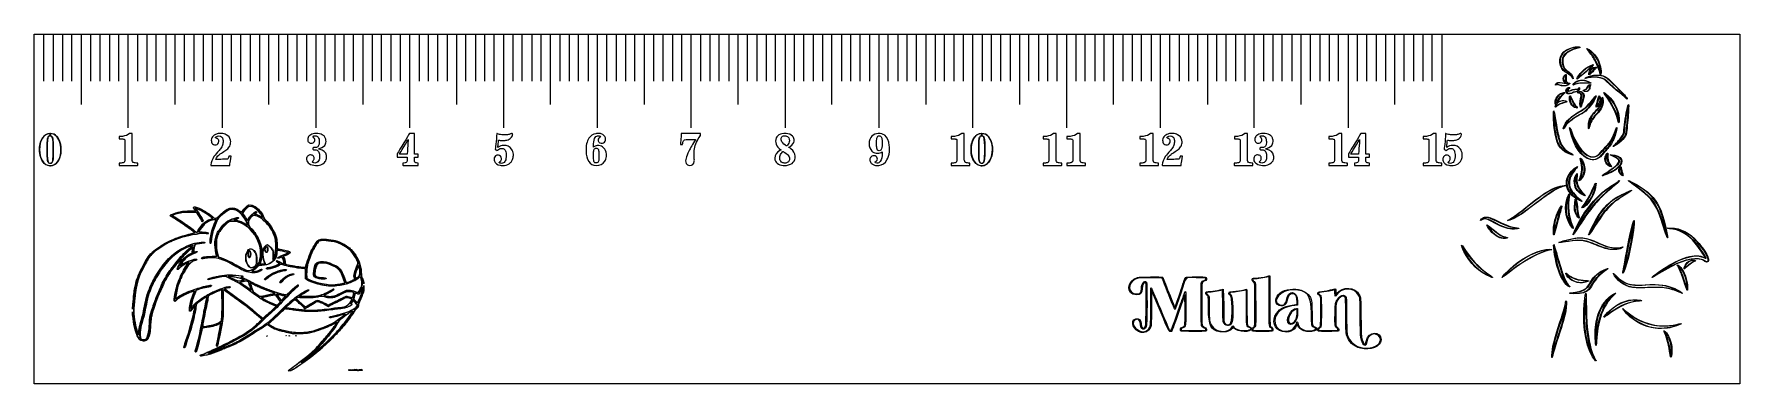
# Model space of a CAD drawing. Extents: x 0.09 to 7.25, y 10.43 to 11.9.
import ezdxf

# ---------------------------------------------------------------- set-up
doc = ezdxf.new("R2010")
doc.units = 0
doc.layers.add('Laag_1', color=7, linetype='CONTINUOUS')

msp = doc.modelspace()

# ---------------------------------------------------------------- linework, layer by layer
at = {"layer": 'Laag_1', "color": 1}
msp.add_lwpolyline([(0.092474, 10.428123), (0.092474, 11.895275), (7.245812, 11.895275), (7.245812, 10.428123)], close=True, dxfattribs=at)
at = {"layer": 'Laag_1', "color": 7}
for points in [[(0.131339, 11.894901), (0.131339, 11.697292)], [(0.1724, 11.894901), (0.1724, 11.697292)], [(0.210896, 11.894901), (0.210896, 11.697292)], [(0.249391, 11.894901), (0.249391, 11.697292)], [(0.290452, 11.894901), (0.290452, 11.599771)], [(0.328947, 11.894901), (0.328947, 11.697292)], [(0.367442, 11.894901), (0.367442, 11.697292)], [(0.408504, 11.894901), (0.408504, 11.697292)], [(0.446999, 11.894901), (0.446999, 11.697292)], [(0.485494, 11.894901), (0.485494, 11.50225)], [(0.526556, 11.894901), (0.526556, 11.697292)], [(0.56505, 11.894901), (0.56505, 11.697292)], [(0.603546, 11.894901), (0.603546, 11.697292)], [(0.644607, 11.894901), (0.644607, 11.697292)], [(0.683102, 11.894901), (0.683102, 11.599771)], [(0.721598, 11.894901), (0.721598, 11.697292)], [(0.762659, 11.894901), (0.762659, 11.697292)], [(0.801154, 11.894901), (0.801154, 11.697292)], [(0.839649, 11.894901), (0.839649, 11.697292)], [(0.880711, 11.894901), (0.880711, 11.50225)], [(0.919206, 11.894901), (0.919206, 11.697292)], [(0.957701, 11.894901), (0.957701, 11.697292)], [(0.998763, 11.894901), (0.998763, 11.697292)], [(1.037257, 11.894901), (1.037257, 11.697292)], [(1.075753, 11.894901), (1.075753, 11.599771)], [(1.116814, 11.894901), (1.116814, 11.697292)], [(1.155309, 11.894901), (1.155309, 11.697292)], [(1.193804, 11.894901), (1.193804, 11.697292)], [(1.234866, 11.894901), (1.234866, 11.697292)], [(1.273361, 11.894901), (1.273361, 11.50225)], [(1.311856, 11.894901), (1.311856, 11.697292)], [(1.352918, 11.894901), (1.352918, 11.697292)], [(1.391413, 11.894901), (1.391413, 11.697292)], [(1.429908, 11.894901), (1.429908, 11.697292)], [(1.47097, 11.894901), (1.47097, 11.599771)], [(1.509464, 11.894901), (1.509464, 11.697292)], [(1.54796, 11.894901), (1.54796, 11.697292)], [(1.589021, 11.894901), (1.589021, 11.697292)], [(1.627516, 11.894901), (1.627516, 11.697292)], [(1.666011, 11.894901), (1.666011, 11.50225)], [(1.707073, 11.894901), (1.707073, 11.697292)], [(1.745568, 11.894901), (1.745568, 11.697292)], [(1.784063, 11.894901), (1.784063, 11.697292)], [(1.825124, 11.894901), (1.825124, 11.697292)], [(1.86362, 11.894901), (1.86362, 11.599771)], [(1.902114, 11.894901), (1.902114, 11.697292)], [(1.943176, 11.894901), (1.943176, 11.697292)], [(1.981671, 11.894901), (1.981671, 11.697292)], [(2.020166, 11.894901), (2.020166, 11.697292)], [(2.061228, 11.894901), (2.061228, 11.50225)], [(2.099723, 11.894901), (2.099723, 11.697292)], [(2.138218, 11.894901), (2.138218, 11.697292)], [(2.17928, 11.894901), (2.17928, 11.697292)], [(2.217775, 11.894901), (2.217775, 11.697292)], [(2.25627, 11.894901), (2.25627, 11.599771)], [(2.297332, 11.894901), (2.297332, 11.697292)], [(2.335826, 11.894901), (2.335826, 11.697292)], [(2.374321, 11.894901), (2.374321, 11.697292)], [(2.415383, 11.894901), (2.415383, 11.697292)], [(2.453879, 11.894901), (2.453879, 11.50225)], [(2.492373, 11.894901), (2.492373, 11.697292)], [(2.533435, 11.894901), (2.533435, 11.697292)], [(2.57193, 11.894901), (2.57193, 11.697292)], [(2.610425, 11.894901), (2.610425, 11.697292)], [(2.651486, 11.894901), (2.651486, 11.599771)], [(2.689982, 11.894901), (2.689982, 11.697292)], [(2.728477, 11.894901), (2.728477, 11.697292)], [(2.769538, 11.894901), (2.769538, 11.697292)], [(2.808033, 11.894901), (2.808033, 11.697292)], [(2.846529, 11.894901), (2.846529, 11.50225)], [(2.88759, 11.894901), (2.88759, 11.697292)], [(2.926085, 11.894901), (2.926085, 11.697292)], [(2.96458, 11.894901), (2.96458, 11.697292)], [(3.005642, 11.894901), (3.005642, 11.697292)], [(3.044137, 11.894901), (3.044137, 11.599771)], [(3.082632, 11.894901), (3.082632, 11.697292)], [(3.123693, 11.894901), (3.123693, 11.697292)], [(3.162189, 11.894901), (3.162189, 11.697292)], [(3.200684, 11.894901), (3.200684, 11.697292)], [(3.241745, 11.894901), (3.241745, 11.50225)], [(3.28024, 11.894901), (3.28024, 11.697292)], [(3.318735, 11.894901), (3.318735, 11.697292)], [(3.359797, 11.894901), (3.359797, 11.697292)], [(3.398292, 11.894901), (3.398292, 11.697292)], [(3.436787, 11.894901), (3.436787, 11.599771)], [(3.477849, 11.894901), (3.477849, 11.697292)], [(3.516343, 11.894901), (3.516343, 11.697292)], [(3.554839, 11.894901), (3.554839, 11.697292)], [(3.595901, 11.894901), (3.595901, 11.697292)], [(3.634396, 11.894901), (3.634396, 11.50225)], [(3.67289, 11.894901), (3.67289, 11.697292)], [(3.713952, 11.894901), (3.713952, 11.697292)], [(3.752447, 11.894901), (3.752447, 11.697292)], [(3.790942, 11.894901), (3.790942, 11.697292)], [(3.832003, 11.894901), (3.832003, 11.599771)], [(3.870499, 11.894901), (3.870499, 11.697292)], [(3.908994, 11.894901), (3.908994, 11.697292)], [(3.950055, 11.894901), (3.950055, 11.697292)], [(3.988551, 11.894901), (3.988551, 11.697292)], [(4.027046, 11.894901), (4.027046, 11.50225)], [(4.068107, 11.894901), (4.068107, 11.697292)], [(4.106602, 11.894901), (4.106602, 11.697292)], [(4.145098, 11.894901), (4.145098, 11.697292)], [(4.186159, 11.894901), (4.186159, 11.697292)], [(4.224654, 11.894901), (4.224654, 11.599771)], [(4.263149, 11.894901), (4.263149, 11.697292)], [(4.30421, 11.894901), (4.30421, 11.697292)], [(4.342706, 11.894901), (4.342706, 11.697292)], [(4.381201, 11.894901), (4.381201, 11.697292)], [(4.422262, 11.894901), (4.422262, 11.50225)], [(4.460758, 11.894901), (4.460758, 11.697292)], [(4.499253, 11.894901), (4.499253, 11.697292)], [(4.540314, 11.894901), (4.540314, 11.697292)], [(4.578809, 11.894901), (4.578809, 11.697292)], [(4.617304, 11.894901), (4.617304, 11.599771)], [(4.658366, 11.894901), (4.658366, 11.697292)], [(4.696861, 11.894901), (4.696861, 11.697292)], [(4.735356, 11.894901), (4.735356, 11.697292)], [(4.776417, 11.894901), (4.776417, 11.697292)], [(4.814912, 11.894901), (4.814912, 11.50225)], [(4.853408, 11.894901), (4.853408, 11.697292)], [(4.894469, 11.894901), (4.894469, 11.697292)], [(4.932964, 11.894901), (4.932964, 11.697292)], [(4.97146, 11.894901), (4.97146, 11.697292)], [(5.012521, 11.894901), (5.012521, 11.599771)], [(5.051016, 11.894901), (5.051016, 11.697292)], [(5.089511, 11.894901), (5.089511, 11.697292)], [(5.130573, 11.894901), (5.130573, 11.697292)], [(5.169068, 11.894901), (5.169068, 11.697292)], [(5.207563, 11.894901), (5.207563, 11.50225)], [(5.248624, 11.894901), (5.248624, 11.697292)], [(5.28712, 11.894901), (5.28712, 11.697292)], [(5.325615, 11.894901), (5.325615, 11.697292)], [(5.366676, 11.894901), (5.366676, 11.697292)], [(5.405171, 11.894901), (5.405171, 11.599771)], [(5.443667, 11.894901), (5.443667, 11.697292)], [(5.484728, 11.894901), (5.484728, 11.697292)], [(5.523223, 11.894901), (5.523223, 11.697292)], [(5.561719, 11.894901), (5.561719, 11.697292)], [(5.60278, 11.894901), (5.60278, 11.50225)], [(5.641274, 11.894901), (5.641274, 11.697292)], [(5.67977, 11.894901), (5.67977, 11.697292)], [(5.720831, 11.894901), (5.720831, 11.697292)], [(5.759326, 11.894901), (5.759326, 11.697292)], [(5.797822, 11.894901), (5.797822, 11.599771)], [(5.836317, 11.894901), (5.836317, 11.697292)], [(5.877378, 11.894901), (5.877378, 11.697292)], [(5.915873, 11.894901), (5.915873, 11.697292)], [(5.954369, 11.894901), (5.954369, 11.697292)], [(5.99543, 11.894901), (5.99543, 11.50225)], [(6.56489, 11.838704), (6.567611, 11.841118)], [(6.571361, 11.842037), (6.575761, 11.839611)], [(6.611166, 11.829782), (6.609677, 11.82973)], [(6.621811, 11.758597), (6.622843, 11.762756)], [(6.632233, 11.744786), (6.638637, 11.754706)], [(6.517795, 11.697208), (6.525697, 11.689895)], [(6.527904, 11.668131), (6.527306, 11.669316)], [(6.553727, 11.662052), (6.542099, 11.659657)], [(6.571638, 11.665632), (6.570002, 11.665565)], [(6.617206, 11.67975), (6.616242, 11.681296)], [(6.478157, 11.608097), (6.479583, 11.607496)], [(6.499884, 11.639975), (6.505155, 11.648047)], [(6.569919, 11.651836), (6.571559, 11.64981)], [(6.467214, 11.558265), (6.46615, 11.548987)], [(6.612236, 11.509891), (6.61428, 11.510685)], [(6.689987, 11.386033), (6.688663, 11.390866)], [(6.711506, 11.38735), (6.712193, 11.38583)], [(6.729851, 11.437336), (6.727051, 11.432313)], [(6.555755, 11.330747), (6.555142, 11.331837)], [(6.580585, 11.368567), (6.579219, 11.368567)], [(6.746546, 11.333756), (6.744354, 11.335474)], [(0.761642, 11.169574), (0.763121, 11.171053), (0.765409, 11.170837)], [(0.993939, 11.178269), (0.996274, 11.178227), (0.994028, 11.177739)], [(6.558097, 11.197022), (6.556318, 11.193241)], [(0.674424, 11.135428), (0.672567, 11.134487), (0.673461, 11.133809)], [(0.837251, 11.12051), (0.840603, 11.121187), (0.839123, 11.122918)], [(0.932917, 11.117522), (0.93196, 11.11702), (0.933429, 11.116787)], [(0.959095, 11.150636), (0.96234, 11.148347), (0.963137, 11.149296)], [(1.004633, 11.130847), (1.009459, 11.13613), (1.01334, 11.135872)], [(1.01382, 11.134865), (1.010054, 11.135144), (1.006854, 11.131678)], [(1.047827, 11.128049), (1.049402, 11.127134), (1.048454, 11.129652)], [(6.194062, 11.086867), (6.191228, 11.086352)], [(6.310458, 11.079805), (6.309083, 11.080831)], [(0.75557, 11.007653), (0.756184, 11.008591), (0.754958, 11.008323)], [(0.765408, 11.009956), (0.76624, 11.013445), (0.767884, 11.013717)], [(1.073853, 11.008632), (1.070238, 11.011016), (1.067268, 11.009308)], [(1.111723, 11.000733), (1.11196, 10.994968), (1.115303, 10.994397)], [(1.13127, 10.958495), (1.129562, 10.960059), (1.125022, 10.958061)], [(6.078974, 11.010447), (6.083186, 11.006811)], [(7.096877, 10.958326), (7.097658, 10.962523)], [(7.110185, 10.965517), (7.113915, 10.950655)], [(0.887283, 10.879507), (0.895888, 10.880601), (0.898676, 10.879065)], [(0.90185, 10.87615), (0.895627, 10.879625), (0.893582, 10.879378)], [(0.963825, 10.87576), (0.961359, 10.875308), (0.963932, 10.874347)], [(1.008258, 10.900741), (1.007386, 10.899805), (1.008404, 10.899547)], [(1.026637, 10.918015), (1.034606, 10.925842), (1.037118, 10.926013)], [(1.039984, 10.925279), (1.035556, 10.925039), (1.029143, 10.918783)], [(1.226499, 10.912649), (1.231093, 10.912388), (1.231187, 10.890805), (1.231285, 10.869221), (1.235063, 10.866686)], [(1.234622, 10.865713), (1.230061, 10.868692), (1.230305, 10.890109)], [(1.235498, 10.877613), (1.235773, 10.87147), (1.239704, 10.86911)], [(1.454737, 10.923584), (1.45409, 10.92523), (1.453139, 10.923602)], [(4.824285, 10.868044), (4.82186, 10.8736), (4.777305, 10.8736)], [(5.005703, 10.870211), (5.005372, 10.873069), (4.965064, 10.873348)], [(5.271601, 10.777666), (5.271552, 10.878062), (5.268642, 10.877313)], [(6.523947, 10.884679), (6.521005, 10.884913)], [(1.060451, 10.868389), (1.059581, 10.867448), (1.060596, 10.866507)], [(1.386372, 10.807726), (1.403834, 10.816321), (1.40905, 10.816321)], [(1.388751, 10.81392), (1.402716, 10.820798), (1.411352, 10.820746)], [(1.412267, 10.819854), (1.403447, 10.820063), (1.389851, 10.813293)], [(1.410251, 10.815252), (1.404188, 10.815318), (1.390223, 10.808431)], [(1.449347, 10.812248), (1.451513, 10.811767), (1.452399, 10.812848)], [(1.470451, 10.82973), (1.470336, 10.831529), (1.469295, 10.82995)], [(1.475264, 10.835915), (1.475557, 10.841491), (1.475609, 10.834556)], [(4.814335, 10.736345), (4.778879, 10.821564), (4.778299, 10.748358)], [(4.918857, 10.740088), (4.918586, 10.803742), (4.891696, 10.727805)], [(4.986852, 10.76311), (4.986852, 10.851702), (4.98962, 10.855332)], [(5.077877, 10.758551), (5.075496, 10.821285)], [(5.07889, 10.824913), (5.081023, 10.760087)], [(5.176307, 10.751206), (5.176307, 10.821968), (5.173396, 10.821219)], [(5.547793, 10.80988), (5.547793, 10.823423), (5.535886, 10.82043)], [(5.550968, 10.815147), (5.550968, 10.803263), (5.554407, 10.807474)], [(6.548269, 10.809983), (6.54552, 10.808315)], [(0.505547, 10.723709), (0.505602, 10.730508), (0.505884, 10.725363)], [(0.750776, 10.749466), (0.750557, 10.745607), (0.751407, 10.746705)], [(0.816755, 10.792208), (0.816755, 10.793544), (0.814176, 10.792245)], [(1.030267, 10.801095), (1.038168, 10.795416), (1.040374, 10.795597)], [(1.148006, 10.742486), (1.144287, 10.742926), (1.142655, 10.741803)], [(1.149202, 10.749876), (1.147417, 10.748047), (1.14924, 10.747656)], [(1.235214, 10.747017), (1.228038, 10.743386), (1.225015, 10.746688)], [(1.226253, 10.746952), (1.228317, 10.744649), (1.2332, 10.747115)], [(1.325289, 10.753519), (1.326683, 10.752807), (1.330157, 10.755175)], [(1.404722, 10.789131), (1.399899, 10.789839), (1.390835, 10.784943)], [(1.42431, 10.790639), (1.427527, 10.789939), (1.428208, 10.790912)], [(1.427353, 10.731207), (1.427944, 10.732637), (1.426792, 10.732407)], [(1.434365, 10.774612), (1.430836, 10.778287), (1.429595, 10.776904)], [(1.434988, 10.791255), (1.433287, 10.784013), (1.435091, 10.781897)], [(5.391152, 10.773535), (5.391152, 10.758525), (5.379775, 10.757249)], [(5.384008, 10.76091), (5.389035, 10.76154), (5.389001, 10.770207)], [(5.389035, 10.729202), (5.389035, 10.7424), (5.386125, 10.741751)], [(5.386663, 10.744476), (5.391283, 10.744476), (5.390952, 10.725161)], [(6.5166, 10.761521), (6.514955, 10.759261)], [(6.599354, 10.767852), (6.597668, 10.78641)], [(6.76546, 10.732769), (6.766669, 10.730269)], [(1.044664, 10.695159), (1.047202, 10.698026), (1.046004, 10.699539)], [(1.068761, 10.676668), (1.07032, 10.677478), (1.072068, 10.676471)], [(5.390581, 10.674089), (5.38932, 10.678317), (5.386408, 10.672501)], [(1.068941, 10.628112), (1.067988, 10.627251), (1.068789, 10.628408)], [(1.191509, 10.629453), (1.191603, 10.628353), (1.191054, 10.629273), (1.190505, 10.630192), (1.190268, 10.629365)], [(4.903158, 10.65374), (4.954817, 10.651593), (5.005372, 10.651868), (5.00571, 10.655377)], [(5.243888, 10.651591), (5.283724, 10.65187), (5.284053, 10.655245)], [(5.519561, 10.651591), (5.559964, 10.65187), (5.560291, 10.655247)], [(1.417666, 10.484957), (1.417345, 10.486151), (1.417081, 10.484983)], [(1.422939, 10.484965), (1.422464, 10.486095), (1.422206, 10.484929)], [(1.441477, 10.484387), (1.44109, 10.484387)], [(1.452623, 10.487721), (1.455635, 10.487631), (1.455819, 10.486528)], [(1.459127, 10.486552), (1.459127, 10.483819), (1.455819, 10.483886)], [(1.459495, 10.485764), (1.459495, 10.487785), (1.461308, 10.487785)], [(1.461289, 10.485221), (1.461059, 10.486506), (1.461014, 10.485129)]]:
    msp.add_lwpolyline(points, dxfattribs=at)
for points in [[(6.658337, 11.733591)], [(6.661491, 11.739889)], [(6.498095, 11.678839)], [(6.515777, 11.708027)], [(6.518155, 11.681279)], [(6.54132, 11.719934)], [(6.542882, 11.711856)], [(6.546207, 11.682407)], [(6.557891, 11.687029)], [(6.562702, 11.707985)], [(6.581604, 11.723565)], [(6.612346, 11.72937)], [(6.619067, 11.731212)], [(6.471651, 11.589811)], [(6.478311, 11.612148)], [(6.487878, 11.601614)], [(6.524556, 11.645169)], [(6.538454, 11.647969)], [(6.557842, 11.591086)], [(6.57724, 11.589415)], [(6.587242, 11.619094)], [(6.596011, 11.65452)], [(6.607084, 11.657785)], [(6.642431, 11.590143)], [(6.649605, 11.595401)], [(6.765028, 11.634043)], [(6.765804, 11.628664)], [(6.558987, 11.585798)], [(6.619003, 11.524954)], [(6.736861, 11.525104)], [(6.737786, 11.53885)], [(6.504968, 11.498165)], [(6.510819, 11.508263)], [(6.611012, 11.498985)], [(6.532089, 11.395448)], [(6.536852, 11.390221)], [(6.714599, 11.424535)], [(6.737593, 11.440111)], [(6.620093, 11.368896)], [(6.639578, 11.371333)], [(6.685944, 11.308509)], [(6.700789, 11.339624)], [(6.701721, 11.344629)], [(6.749614, 11.303151)], [(6.753776, 11.304202)], [(6.57095, 11.280846)], [(6.586793, 11.3008)], [(6.668549, 11.302098)], [(6.732813, 11.27303)], [(6.574043, 11.196978)], [(6.576424, 11.198329)], [(6.583322, 11.167162)], [(6.587368, 11.226121)], [(6.590178, 11.219633)], [(6.592326, 11.172799)], [(0.980431, 11.122326)], [(0.988603, 11.117205)], [(6.2713, 11.113684)], [(6.294365, 11.122508)], [(6.541391, 11.091591)], [(6.566179, 11.127835)], [(6.568068, 11.13402)], [(0.771923, 11.063691)], [(0.775455, 11.065204)], [(6.245404, 11.039332)], [(6.262862, 11.039789)], [(6.289151, 11.077557)], [(6.310458, 11.079805)], [(6.463962, 11.054163)], [(6.470833, 11.076115)], [(6.541182, 11.085648)], [(6.546207, 11.05415)], [(6.559788, 11.07577)], [(6.611502, 11.053767)], [(6.6321, 11.085393)], [(6.935563, 11.069932)], [(6.940638, 11.042606)], [(0.993015, 10.958092)], [(0.997, 10.960749)], [(1.065179, 10.979901)], [(1.069152, 10.981507)], [(6.700302, 10.99227)], [(6.734185, 10.994644)], [(0.986717, 10.902642)], [(0.99825, 10.904007)], [(0.999762, 10.915155)], [(1.007459, 10.916138)], [(1.039161, 10.930685)], [(1.04956, 10.93135)], [(6.199457, 10.876819)], [(6.20011, 10.879071)], [(6.247913, 10.874796)], [(6.282286, 10.901621)], [(6.754463, 10.892902)], [(6.764157, 10.917252)], [(6.876792, 10.874727)], [(6.93164, 10.908689)], [(7.012207, 10.912461)], [(7.025609, 10.923211)], [(0.941427, 10.861112)], [(0.955793, 10.86098)], [(0.999941, 10.821934)], [(1.002347, 10.822344)], [(1.060363, 10.865302)], [(1.069958, 10.871843)], [(1.124064, 10.851438)], [(1.127084, 10.85285)], [(1.329223, 10.842817)], [(1.351822, 10.843915)], [(1.441318, 10.870915)], [(1.445129, 10.872611)], [(1.47522, 10.850158)], [(6.525267, 10.841462)], [(6.527993, 10.836356)], [(6.540365, 10.806756)], [(6.563496, 10.853839)], [(6.577794, 10.809488)], [(6.587446, 10.854472)], [(6.990556, 10.816352)], [(6.999147, 10.809858)], [(7.023218, 10.84745)], [(7.023802, 10.822667)], [(0.505565, 10.745384)], [(1.029164, 10.800575)], [(1.04771, 10.796334)], [(1.110196, 10.757967)], [(1.115229, 10.761658)], [(1.120448, 10.7883)], [(1.135121, 10.78389)], [(1.227908, 10.751736)], [(1.234141, 10.75307)], [(1.2458, 10.736455)], [(1.277587, 10.737675)], [(1.445185, 10.769862)], [(1.449364, 10.770293)], [(0.79863, 10.667367)], [(0.816021, 10.670251)], [(5.35529, 10.680583)], [(5.370514, 10.68399)], [(6.675422, 10.70798)], [(6.693787, 10.722208)], [(6.890922, 10.661712)], [(6.928082, 10.662694)], [(0.5472, 10.612797)], [(0.558484, 10.614855)], [(1.149475, 10.629431)], [(1.163264, 10.628626)], [(1.18939, 10.62918)], [(1.196374, 10.642748)], [(1.227978, 10.644505)], [(4.734527, 10.643947)], [(4.754181, 10.648957)], [(5.065171, 10.646778)], [(5.089821, 10.649244)], [(5.201917, 10.649492)], [(5.327395, 10.647693)], [(5.360379, 10.651575)], [(6.641403, 10.590697)], [(6.643131, 10.61189)], [(0.82342, 10.556657)], [(0.834024, 10.559906)], [(1.211807, 10.518032)], [(1.217207, 10.520426)], [(5.65416, 10.577764)], [(5.703693, 10.580336)], [(6.457082, 10.548137)], [(6.467465, 10.579528)], [(6.63283, 10.539622)], [(6.63769, 10.528377)], [(6.953479, 10.5508)], [(6.958769, 10.5675)], [(1.158889, 10.483333)], [(1.162758, 10.482618)], [(1.431933, 10.485764)], [(1.434039, 10.486015)], [(1.439551, 10.486015)], [(1.44948, 10.482553)], [(1.459495, 10.485772)], [(1.46711, 10.486015)]]:
    msp.add_lwpolyline(points, close=True, dxfattribs=at)
at = {"layer": 'Laag_1', "color": 3}
for points in [[(0.154589, 11.478338), (0.15593, 11.478571), (0.160122, 11.478571), (0.164313, 11.478571), (0.165571, 11.478376)], [(0.160047, 11.468478), (0.158445, 11.468478), (0.157642, 11.468273)], [(0.158966, 11.468719), (0.159993, 11.468765), (0.159993, 11.47367), (0.159993, 11.478576), (0.158715, 11.478521)], [(0.160982, 11.47855), (0.160332, 11.47855), (0.160332, 11.473645), (0.160332, 11.468742), (0.160871, 11.468742)], [(0.449886, 11.465596), (0.448735, 11.465596), (0.448712, 11.460865), (0.448678, 11.456124), (0.44902, 11.455793), (0.449362, 11.455462), (0.45774, 11.455417)], [(0.503711, 11.422281), (0.503676, 11.477952), (0.503369, 11.478271), (0.503061, 11.47859), (0.498387, 11.478579), (0.493703, 11.478579), (0.492791, 11.47777)], [(1.68705, 11.373719), (1.68705, 11.378723), (1.694602, 11.378723), (1.702155, 11.378723), (1.702472, 11.379029), (1.702789, 11.379334), (1.702789, 11.38529), (1.702789, 11.391257), (1.702528, 11.391495), (1.702268, 11.391744), (1.694682, 11.391767), (1.687107, 11.3918), (1.687073, 11.434871), (1.68705, 11.477953), (1.686744, 11.47827), (1.686439, 11.478587), (1.676361, 11.478587), (1.666273, 11.478587), (1.665242, 11.476855)], [(2.032747, 11.478041), (2.032381, 11.477797), (2.032304, 11.475024)], [(2.099307, 11.474259), (2.099385, 11.475379), (2.098963, 11.476144)], [(2.804621, 11.455709), (2.802683, 11.433087), (2.80301, 11.432749), (2.803326, 11.432422), (2.80728, 11.432422), (2.811223, 11.432422), (2.81137, 11.433188)], [(2.886246, 11.46791), (2.886651, 11.468417), (2.886651, 11.473216), (2.886651, 11.478004), (2.886336, 11.478308), (2.88602, 11.478612), (2.846284, 11.478612)], [(2.84714, 11.453118), (2.866383, 11.453163), (2.865966, 11.452509)], [(3.939461, 11.465596), (3.938309, 11.465596), (3.938286, 11.460865), (3.938252, 11.456124), (3.938594, 11.455793), (3.938936, 11.455462), (3.947314, 11.455417)], [(3.993285, 11.422281), (3.993251, 11.477952), (3.992943, 11.478271), (3.992635, 11.47859), (3.987962, 11.478579), (3.983277, 11.478579), (3.982365, 11.47777)], [(4.06084, 11.478338), (4.062181, 11.478571), (4.066372, 11.478571), (4.070564, 11.478571), (4.071821, 11.478376)], [(4.066297, 11.468478), (4.064696, 11.468478), (4.063892, 11.468273)], [(4.065217, 11.468719), (4.066243, 11.468765), (4.066243, 11.47367), (4.066243, 11.478576), (4.064965, 11.478521)], [(4.067232, 11.47855), (4.066583, 11.47855), (4.066583, 11.473645), (4.066583, 11.468742), (4.067122, 11.468742)], [(4.324877, 11.465596), (4.323725, 11.465596), (4.323703, 11.460865), (4.323668, 11.456124), (4.32401, 11.455793), (4.324352, 11.455462), (4.33273, 11.455417)], [(4.378701, 11.422281), (4.378667, 11.477952), (4.378359, 11.478271), (4.378051, 11.47859), (4.373378, 11.478579), (4.368693, 11.478579), (4.367781, 11.47777)], [(4.42481, 11.465596), (4.423658, 11.465596), (4.423636, 11.460865), (4.423601, 11.456124), (4.423943, 11.455793), (4.424285, 11.455462), (4.432663, 11.455417)], [(4.478634, 11.422281), (4.4786, 11.477952), (4.478292, 11.478271), (4.477984, 11.47859), (4.473311, 11.478579), (4.468626, 11.478579), (4.467714, 11.47777)], [(4.731122, 11.465596), (4.729971, 11.465596), (4.729948, 11.460865), (4.729914, 11.456124), (4.730256, 11.455793), (4.730598, 11.455462), (4.738976, 11.455417)], [(4.784947, 11.422281), (4.784913, 11.477952), (4.784605, 11.478271), (4.784297, 11.47859), (4.779624, 11.478579), (4.774939, 11.478579), (4.774027, 11.47777)], [(5.126953, 11.465596), (5.125802, 11.465596), (5.125779, 11.460865), (5.125745, 11.456124), (5.126087, 11.455793), (5.126429, 11.455462), (5.134807, 11.455417)], [(5.180778, 11.422281), (5.180743, 11.477952), (5.180436, 11.478271), (5.180128, 11.47859), (5.175454, 11.478579), (5.17077, 11.478579), (5.169858, 11.47777)], [(5.522786, 11.465596), (5.521635, 11.465596), (5.521612, 11.460865), (5.521578, 11.456124), (5.52192, 11.455793), (5.522262, 11.455462), (5.53064, 11.455417)], [(5.576611, 11.422281), (5.576576, 11.477952), (5.576269, 11.478271), (5.575961, 11.47859), (5.571287, 11.478579), (5.566603, 11.478579), (5.565691, 11.47777)], [(5.676638, 11.373719), (5.676638, 11.378723), (5.68419, 11.378723), (5.691743, 11.378723), (5.69206, 11.379029), (5.692377, 11.379334), (5.692377, 11.38529), (5.692377, 11.391257), (5.692116, 11.391495), (5.691856, 11.391744), (5.68427, 11.391767), (5.676695, 11.3918), (5.676661, 11.434871), (5.676638, 11.477953), (5.676332, 11.47827), (5.676027, 11.478587), (5.665949, 11.478587), (5.655861, 11.478587), (5.65483, 11.476855)], [(5.918617, 11.465596), (5.917466, 11.465596), (5.917443, 11.460865), (5.917409, 11.456124), (5.917751, 11.455793), (5.918093, 11.455462), (5.926471, 11.455417)], [(5.972441, 11.422281), (5.972407, 11.477952), (5.9721, 11.478271), (5.971792, 11.47859), (5.967118, 11.478579), (5.962433, 11.478579), (5.961522, 11.47777)], [(6.011921, 11.478041), (6.011554, 11.477797), (6.011477, 11.475024)], [(6.07848, 11.474259), (6.078558, 11.475379), (6.078136, 11.476144)], [(0.204821, 11.420686), (0.20497, 11.419051), (0.20497, 11.410878), (0.20497, 11.402704), (0.204824, 11.401028)], [(0.915679, 11.363908), (0.918293, 11.382748), (0.917961, 11.383092), (0.917628, 11.383436), (0.913179, 11.383436), (0.90873, 11.383436), (0.908684, 11.383184)], [(1.266386, 11.419371), (1.264469, 11.419371), (1.263714, 11.418999)], [(1.616713, 11.395865), (1.61515, 11.39325), (1.61515, 11.386286), (1.61515, 11.379334), (1.615467, 11.379029), (1.615784, 11.378723), (1.636596, 11.378723), (1.657418, 11.378723), (1.65735, 11.3727)], [(1.657384, 11.392118), (1.657384, 11.391744), (1.640796, 11.391744)], [(2.038405, 11.420632), (2.037207, 11.419811), (2.037262, 11.420288)], [(2.4392, 11.421952), (2.438106, 11.421175), (2.438073, 11.424765)], [(3.223506, 11.410486), (3.225054, 11.409376), (3.222273, 11.407963)], [(3.6483, 11.401569), (3.648717, 11.401907), (3.648717, 11.398424)], [(4.111071, 11.420686), (4.111221, 11.419051), (4.111221, 11.410878), (4.111221, 11.402704), (4.111075, 11.401028)], [(4.905235, 11.363887), (4.90785, 11.382726), (4.907517, 11.38307), (4.907185, 11.383414), (4.902736, 11.383414), (4.898287, 11.383414), (4.898241, 11.383162)], [(5.23814, 11.419371), (5.236223, 11.419371), (5.235467, 11.418999)], [(5.606301, 11.395865), (5.604738, 11.39325), (5.604738, 11.386286), (5.604738, 11.379334), (5.605055, 11.379029), (5.605372, 11.378723), (5.626184, 11.378723), (5.647006, 11.378723), (5.646938, 11.3727)], [(5.646972, 11.392118), (5.646972, 11.391744), (5.630384, 11.391744)], [(6.017578, 11.420632), (6.01638, 11.419811), (6.016436, 11.420288)], [(0.158274, 11.343336), (0.159784, 11.343277), (0.157771, 11.343277)], [(0.162011, 11.34324), (0.159787, 11.343275), (0.16159, 11.343338)], [(0.452884, 11.354459), (0.449122, 11.354459), (0.448815, 11.35414), (0.448507, 11.353821), (0.448507, 11.349386), (0.448507, 11.344952), (0.448815, 11.344633), (0.449122, 11.344314), (0.487718, 11.344314), (0.526314, 11.344314), (0.526622, 11.344633), (0.52693, 11.344952), (0.52693, 11.349398), (0.52693, 11.353843), (0.526622, 11.35414), (0.526303, 11.354436), (0.521857, 11.354493)], [(0.83401, 11.346478), (0.83393, 11.34501), (0.834251, 11.344666), (0.834584, 11.344333), (0.873767, 11.344333), (0.912938, 11.344333), (0.913007, 11.344712)], [(0.874799, 11.370019), (0.854353, 11.370019), (0.854433, 11.370341)], [(1.258301, 11.358912), (1.258166, 11.359352), (1.25873, 11.359882)], [(1.639755, 11.354425), (1.639381, 11.354368), (1.639381, 11.349658), (1.639381, 11.344937), (1.639687, 11.34462), (1.639993, 11.344303), (1.671085, 11.344303), (1.702177, 11.344303), (1.702483, 11.34462), (1.702789, 11.344937), (1.702789, 11.349658), (1.702789, 11.354368), (1.702426, 11.354425)], [(3.942458, 11.354459), (3.938697, 11.354459), (3.938389, 11.35414), (3.938081, 11.353821), (3.938081, 11.349386), (3.938081, 11.344952), (3.938389, 11.344633), (3.938697, 11.344314), (3.977293, 11.344314), (4.015889, 11.344314), (4.016196, 11.344633), (4.016504, 11.344952), (4.016504, 11.349398), (4.016504, 11.353843), (4.016196, 11.35414), (4.015877, 11.354436), (4.011432, 11.354493)], [(4.064525, 11.343336), (4.066034, 11.343277), (4.064022, 11.343277)], [(4.068262, 11.34324), (4.066038, 11.343275), (4.06784, 11.343338)], [(4.327874, 11.354459), (4.324113, 11.354459), (4.323805, 11.35414), (4.323497, 11.353821), (4.323497, 11.349386), (4.323497, 11.344952), (4.323805, 11.344633), (4.324113, 11.344314), (4.362709, 11.344314), (4.401305, 11.344314), (4.401612, 11.344633), (4.40192, 11.344952), (4.40192, 11.349398), (4.40192, 11.353843), (4.401612, 11.35414), (4.401293, 11.354436), (4.396848, 11.354493)], [(4.427807, 11.354459), (4.424046, 11.354459), (4.423738, 11.35414), (4.42343, 11.353821), (4.42343, 11.349386), (4.42343, 11.344952), (4.423738, 11.344633), (4.424046, 11.344314), (4.462642, 11.344314), (4.501238, 11.344314), (4.501545, 11.344633), (4.501853, 11.344952), (4.501853, 11.349398), (4.501853, 11.353843), (4.501545, 11.35414), (4.501226, 11.354436), (4.496781, 11.354493)], [(4.73412, 11.354459), (4.730359, 11.354459), (4.730051, 11.35414), (4.729743, 11.353821), (4.729743, 11.349386), (4.729743, 11.344952), (4.730051, 11.344633), (4.730359, 11.344314), (4.768954, 11.344314), (4.80755, 11.344314), (4.807858, 11.344633), (4.808166, 11.344952), (4.808166, 11.349398), (4.808166, 11.353843), (4.807858, 11.35414), (4.807539, 11.354436), (4.803093, 11.354493)], [(4.82357, 11.346458), (4.82349, 11.34499), (4.823811, 11.344646), (4.824143, 11.344313), (4.863325, 11.344313), (4.902495, 11.344313), (4.902564, 11.344692)], [(4.864357, 11.369999), (4.843912, 11.369999), (4.843992, 11.37032)], [(5.129951, 11.354459), (5.126189, 11.354459), (5.125882, 11.35414), (5.125574, 11.353821), (5.125574, 11.349386), (5.125574, 11.344952), (5.125882, 11.344633), (5.126189, 11.344314), (5.164785, 11.344314), (5.203381, 11.344314), (5.203689, 11.344633), (5.203997, 11.344952), (5.203997, 11.349398), (5.203997, 11.353843), (5.203689, 11.35414), (5.20337, 11.354436), (5.198924, 11.354493)], [(5.230055, 11.358912), (5.22992, 11.359352), (5.230484, 11.359882)], [(5.525784, 11.354459), (5.522023, 11.354459), (5.521715, 11.35414), (5.521407, 11.353821), (5.521407, 11.349386), (5.521407, 11.344952), (5.521715, 11.344633), (5.522023, 11.344314), (5.560618, 11.344314), (5.599214, 11.344314), (5.599522, 11.344633), (5.59983, 11.344952), (5.59983, 11.349398), (5.59983, 11.353843), (5.599522, 11.35414), (5.599203, 11.354436), (5.594757, 11.354493)], [(5.629343, 11.354425), (5.628969, 11.354368), (5.628969, 11.349658), (5.628969, 11.344937), (5.629275, 11.34462), (5.62958, 11.344303), (5.660673, 11.344303), (5.691765, 11.344303), (5.692071, 11.34462), (5.692377, 11.344937), (5.692377, 11.349658), (5.692377, 11.354368), (5.692014, 11.354425)], [(5.921615, 11.354459), (5.917853, 11.354459), (5.917546, 11.35414), (5.917238, 11.353821), (5.917238, 11.349386), (5.917238, 11.344952), (5.917546, 11.344633), (5.917853, 11.344314), (5.956449, 11.344314), (5.995045, 11.344314), (5.995353, 11.344633), (5.99566, 11.344952), (5.99566, 11.349398), (5.99566, 11.353843), (5.995353, 11.35414), (5.995034, 11.354436), (5.990588, 11.354493)]]:
    msp.add_lwpolyline(points, dxfattribs=at)
for points in [[(0.869799, 11.478532)], [(1.273433, 11.478556)], [(1.661495, 11.453089)], [(2.09386, 11.478108)], [(2.454753, 11.478516)], [(2.806548, 11.478477)], [(3.236042, 11.478482)], [(3.244598, 11.468671)], [(3.632373, 11.478521)], [(3.639215, 11.468106)], [(4.859357, 11.478507)], [(5.245187, 11.478556)], [(5.651082, 11.453089)], [(6.073034, 11.478108)], [(2.452607, 11.416359)], [(3.235706, 11.401863)], [(0.155005, 11.343385)], [(0.162182, 11.353407)], [(4.061256, 11.343385)], [(4.068433, 11.353407)]]:
    msp.add_lwpolyline(points, close=True, dxfattribs=at)
at = {"layer": 'Laag_1', "color": 7}
for points in [[(6.494726, 11.760027), (6.481103, 11.800687), (6.500767, 11.829356), (6.549825, 11.840358)], [(6.516112, 11.825044), (6.493998, 11.810027), (6.487392, 11.789736), (6.495829, 11.762743)], [(6.501781, 11.776061), (6.497932, 11.805898), (6.516074, 11.823906), (6.56489, 11.838704)], [(6.575761, 11.839611), (6.532874, 11.828791), (6.508752, 11.812889), (6.503877, 11.792227)], [(6.567611, 11.841118), (6.550379, 11.840152), (6.528135, 11.833209), (6.516112, 11.825044)], [(6.549825, 11.840358), (6.556926, 11.841951), (6.558997, 11.842113), (6.571361, 11.842037)], [(6.60673, 11.830231), (6.601586, 11.83681), (6.603551, 11.836964), (6.613069, 11.830728)], [(6.636858, 11.786455), (6.628915, 11.800694), (6.622228, 11.81041), (6.60673, 11.830231)], [(6.609677, 11.82973), (6.634382, 11.799415), (6.652238, 11.765565), (6.660332, 11.733703)], [(6.66149, 11.73989), (6.660132, 11.775287), (6.640941, 11.809568), (6.611166, 11.829782)], [(6.613069, 11.830728), (6.622727, 11.8244), (6.636329, 11.810734), (6.643051, 11.800607)], [(6.521463, 11.730783), (6.506252, 11.738424), (6.499483, 11.745827), (6.494726, 11.760027)], [(6.495829, 11.762743), (6.500674, 11.74724), (6.506259, 11.741136), (6.524513, 11.731391)], [(6.524213, 11.736994), (6.508939, 11.747333), (6.504487, 11.755086), (6.501781, 11.776061)], [(6.503877, 11.792227), (6.501962, 11.784111), (6.503839, 11.767532), (6.507792, 11.758157)], [(6.507792, 11.758157), (6.511316, 11.749739), (6.514696, 11.746169), (6.52818, 11.736626)], [(6.541321, 11.719934), (6.538582, 11.725359), (6.532625, 11.731299), (6.524213, 11.736994)], [(6.52818, 11.736626), (6.537746, 11.729856), (6.542617, 11.723823), (6.545383, 11.715318)], [(6.605986, 11.741051), (6.593352, 11.730186), (6.564251, 11.706746), (6.563396, 11.706746)], [(6.565349, 11.714667), (6.574736, 11.734046), (6.603953, 11.758605), (6.627091, 11.766566)], [(6.622843, 11.762756), (6.600055, 11.752482), (6.576755, 11.732264), (6.567406, 11.714651)], [(6.581604, 11.723565), (6.599472, 11.737893), (6.613275, 11.74992), (6.621811, 11.758597)], [(6.631434, 11.766604), (6.631434, 11.764891), (6.617863, 11.751265), (6.605986, 11.741051)], [(6.612346, 11.72937), (6.613423, 11.744429), (6.628888, 11.75895), (6.641356, 11.756611)], [(6.638637, 11.754706), (6.628732, 11.755612), (6.616373, 11.743197), (6.613969, 11.729924)], [(6.633864, 11.743483), (6.62634, 11.734842), (6.620909, 11.729597), (6.615863, 11.7261)], [(6.619067, 11.731212), (6.621522, 11.733337), (6.627446, 11.739446), (6.632233, 11.744786)], [(6.627091, 11.766566), (6.631781, 11.768179), (6.631434, 11.768178), (6.631434, 11.766604)], [(6.642839, 11.75305), (6.642307, 11.752844), (6.638268, 11.748541), (6.633864, 11.743483)], [(6.658337, 11.733587), (6.653876, 11.750487), (6.645712, 11.770582), (6.636858, 11.786455)], [(6.641356, 11.756611), (6.643921, 11.756129), (6.644877, 11.753832), (6.642839, 11.75305)], [(6.643051, 11.800607), (6.657083, 11.779464), (6.664921, 11.753609), (6.66344, 11.73335)], [(6.66344, 11.73335), (6.662633, 11.722308), (6.661297, 11.72237), (6.658337, 11.733591)], [(6.660332, 11.733703), (6.660836, 11.731719), (6.661387, 11.730095), (6.661557, 11.730095)], [(6.661557, 11.730095), (6.661727, 11.730095), (6.6617, 11.734503), (6.661491, 11.739889)], [(6.475414, 11.682327), (6.471689, 11.680198), (6.470692, 11.682599), (6.473532, 11.686865)], [(6.473532, 11.686865), (6.476938, 11.691978), (6.485404, 11.693397), (6.500157, 11.691327)], [(6.474924, 11.685681), (6.474007, 11.68425), (6.474043, 11.684236), (6.476936, 11.684861)], [(6.501532, 11.68921), (6.487252, 11.691389), (6.477775, 11.690132), (6.474924, 11.685681)], [(6.487471, 11.681569), (6.480537, 11.683584), (6.477903, 11.68375), (6.475414, 11.682327)], [(6.476936, 11.684861), (6.479438, 11.685401), (6.481483, 11.68508), (6.490534, 11.682741)], [(6.498095, 11.678839), (6.495638, 11.679356), (6.490857, 11.680585), (6.487471, 11.681569)], [(6.490534, 11.682741), (6.503306, 11.679437), (6.510893, 11.679036), (6.518155, 11.681279)], [(6.530914, 11.686351), (6.523188, 11.67913), (6.510499, 11.676226), (6.498095, 11.678839)], [(6.500157, 11.691327), (6.51589, 11.689119), (6.514599, 11.68901), (6.511342, 11.692267)], [(6.525739, 11.688003), (6.520404, 11.687307), (6.510893, 11.68778), (6.501532, 11.68921)], [(6.511342, 11.692267), (6.502045, 11.701564), (6.502643, 11.718467), (6.512491, 11.724719)], [(6.51095, 11.720538), (6.504599, 11.713507), (6.505241, 11.701489), (6.512358, 11.694183)], [(6.515776, 11.708027), (6.515602, 11.726401), (6.515815, 11.725901), (6.51095, 11.720538)], [(6.512358, 11.694183), (6.513739, 11.692766), (6.515108, 11.691606), (6.5154, 11.691606)], [(6.512491, 11.724719), (6.517426, 11.727852), (6.517339, 11.728011), (6.517343, 11.715834)], [(6.5154, 11.691606), (6.515693, 11.691606), (6.515861, 11.698996), (6.515777, 11.708027)], [(6.521987, 11.645851), (6.518236, 11.646677), (6.515412, 11.655498), (6.516974, 11.661516)], [(6.516974, 11.661516), (6.518429, 11.667125), (6.523153, 11.670865), (6.530227, 11.672009)], [(6.517343, 11.715834), (6.517343, 11.70988), (6.517548, 11.701498), (6.517795, 11.697208)], [(6.527306, 11.669316), (6.521704, 11.667044), (6.518, 11.662361), (6.518048, 11.657611)], [(6.518155, 11.68128), (6.522303, 11.68256), (6.527995, 11.685758), (6.529624, 11.687721)], [(6.542882, 11.711856), (6.538609, 11.72012), (6.533233, 11.724871), (6.521463, 11.730783)], [(6.524924, 11.656508), (6.523122, 11.659877), (6.524232, 11.664207), (6.527904, 11.668131)], [(6.524513, 11.731391), (6.532901, 11.726912), (6.538821, 11.722234), (6.541421, 11.718027)], [(6.530095, 11.66759), (6.52615, 11.663719), (6.525135, 11.661362), (6.526252, 11.658668)], [(6.525697, 11.689895), (6.534159, 11.690448), (6.534818, 11.689999), (6.530914, 11.686351)], [(6.529624, 11.687721), (6.53022, 11.688438), (6.529481, 11.688492), (6.525739, 11.688003)], [(6.5296, 11.657011), (6.534055, 11.657636), (6.538351, 11.659285), (6.541438, 11.661555)], [(6.530227, 11.672009), (6.534109, 11.672637), (6.534075, 11.671495), (6.530095, 11.66759)], [(6.541421, 11.718027), (6.54373, 11.714292), (6.543678, 11.715264), (6.54132, 11.719934)], [(6.541438, 11.661555), (6.544441, 11.663764), (6.544471, 11.66377), (6.55306, 11.663814)], [(6.546392, 11.707417), (6.545593, 11.707417), (6.54439, 11.708939), (6.542882, 11.711856)], [(6.545383, 11.715318), (6.547655, 11.708333), (6.547772, 11.707414), (6.546392, 11.707417)], [(6.546207, 11.682407), (6.546207, 11.684462), (6.551122, 11.690236), (6.555577, 11.693415)], [(6.552833, 11.683301), (6.54719, 11.681001), (6.546207, 11.680869), (6.546207, 11.682407)], [(6.552736, 11.688128), (6.550468, 11.685791), (6.549077, 11.68405), (6.549643, 11.684259)], [(6.549643, 11.684259), (6.550211, 11.684468), (6.553922, 11.685714), (6.557891, 11.687029)], [(6.550731, 11.653804), (6.55908, 11.653804), (6.571638, 11.660908), (6.571638, 11.665632)], [(6.574387, 11.69959), (6.566573, 11.69795), (6.557724, 11.693265), (6.552736, 11.688128)], [(6.601419, 11.689609), (6.581961, 11.690809), (6.566253, 11.68877), (6.552833, 11.683301)], [(6.55306, 11.663814), (6.564946, 11.663873), (6.570262, 11.665908), (6.570262, 11.670392)], [(6.570002, 11.665565), (6.567352, 11.663077), (6.562605, 11.662052), (6.553727, 11.662052)], [(6.572987, 11.670346), (6.576823, 11.663179), (6.568025, 11.654804), (6.554115, 11.652382)], [(6.555577, 11.693415), (6.572699, 11.705633), (6.598484, 11.705418), (6.617608, 11.692899)], [(6.557891, 11.687031), (6.570078, 11.69107), (6.577386, 11.691859), (6.598288, 11.691395)], [(6.562702, 11.707966), (6.562702, 11.708647), (6.563893, 11.711663), (6.565349, 11.714667)], [(6.563396, 11.706746), (6.563016, 11.706746), (6.562702, 11.707303), (6.562702, 11.707985)], [(6.567406, 11.714651), (6.566196, 11.712372), (6.565648, 11.710841), (6.566188, 11.711249)], [(6.566188, 11.711249), (6.566728, 11.711657), (6.573665, 11.717199), (6.581604, 11.723565)], [(6.570262, 11.670392), (6.570262, 11.672072), (6.572079, 11.672041), (6.572987, 11.670346)], [(6.600443, 11.698501), (6.593399, 11.700525), (6.581261, 11.701032), (6.574387, 11.69959)], [(6.588308, 11.658109), (6.588454, 11.658542), (6.591333, 11.660396), (6.594709, 11.662228)], [(6.596462, 11.660968), (6.593771, 11.659514), (6.59157, 11.658112), (6.59157, 11.657851)], [(6.598271, 11.70912), (6.594331, 11.708118), (6.596232, 11.710758), (6.601281, 11.713301)], [(6.594709, 11.662228), (6.602554, 11.666485), (6.604032, 11.667954), (6.605958, 11.673408)], [(6.606742, 11.670162), (6.605722, 11.667008), (6.60279, 11.664386), (6.596462, 11.660968)], [(6.67182, 11.707436), (6.654028, 11.715941), (6.627459, 11.71655), (6.598271, 11.70912)], [(6.598288, 11.691395), (6.60822, 11.691176), (6.616194, 11.691245), (6.616006, 11.691545)], [(6.616006, 11.691545), (6.615328, 11.692642), (6.605422, 11.697069), (6.600443, 11.698501)], [(6.601281, 11.713301), (6.626009, 11.725754), (6.65866, 11.727322), (6.680031, 11.717082)], [(6.617608, 11.692899), (6.624241, 11.688556), (6.622898, 11.688284), (6.601419, 11.689609)], [(6.613908, 11.716324), (6.6072, 11.714092), (6.604141, 11.71255), (6.607721, 11.713207)], [(6.605958, 11.673408), (6.608449, 11.680468), (6.611531, 11.683358), (6.616566, 11.683358)], [(6.616242, 11.681296), (6.612157, 11.681296), (6.60924, 11.677876), (6.606742, 11.670162)], [(6.607084, 11.657784), (6.612592, 11.660608), (6.614935, 11.664773), (6.615441, 11.672638)], [(6.607721, 11.713207), (6.648236, 11.720638), (6.676409, 11.713931), (6.695199, 11.692382)], [(6.616977, 11.671133), (6.616401, 11.66418), (6.615446, 11.661916), (6.611636, 11.658474)], [(6.615863, 11.7261), (6.612336, 11.723654), (6.611962, 11.724002), (6.612346, 11.72937)], [(6.613969, 11.729924), (6.613354, 11.726533), (6.613794, 11.726644), (6.619067, 11.731212)], [(6.687668, 11.710554), (6.668063, 11.723745), (6.642274, 11.725762), (6.613908, 11.716324)], [(6.615441, 11.672638), (6.61572, 11.67695), (6.616115, 11.678551), (6.617206, 11.67975)], [(6.616566, 11.683358), (6.621454, 11.683358), (6.622221, 11.682172), (6.619303, 11.679127)], [(6.619303, 11.679127), (6.617724, 11.677479), (6.617415, 11.676415), (6.616977, 11.671133)], [(6.697416, 11.687176), (6.682948, 11.701342), (6.680476, 11.703298), (6.67182, 11.707436)], [(6.680031, 11.717082), (6.689775, 11.712413), (6.69281, 11.709734), (6.728082, 11.674657)], [(6.765028, 11.634043), (6.759869, 11.640838), (6.69302, 11.706952), (6.687668, 11.710554)], [(6.695199, 11.692382), (6.703802, 11.682514), (6.724902, 11.664107), (6.747557, 11.646705)], [(6.751027, 11.641425), (6.725045, 11.661332), (6.71544, 11.669529), (6.697416, 11.687176)], [(6.728082, 11.674657), (6.76302, 11.639911), (6.767628, 11.634977), (6.770531, 11.629199)], [(6.473745, 11.600944), (6.471694, 11.599243), (6.471056, 11.601003), (6.4711, 11.608233)], [(6.4711, 11.608233), (6.471208, 11.626013), (6.482403, 11.642035), (6.499054, 11.648236)], [(6.471678, 11.589811), (6.471105, 11.590738), (6.472471, 11.597139), (6.473784, 11.599677)], [(6.475014, 11.590538), (6.473722, 11.589111), (6.472277, 11.588798), (6.471651, 11.589811)], [(6.474689, 11.619675), (6.473231, 11.615435), (6.472062, 11.604305), (6.473079, 11.604335)], [(6.473079, 11.604335), (6.473417, 11.604373), (6.475772, 11.607861), (6.478311, 11.612148)], [(6.473753, 11.593857), (6.473352, 11.592058), (6.473505, 11.592116), (6.47789, 11.595435)], [(6.473784, 11.599677), (6.474869, 11.601777), (6.474868, 11.601853), (6.473745, 11.600944)], [(6.506343, 11.615081), (6.491658, 11.616346), (6.476574, 11.606522), (6.473753, 11.593857)], [(6.505155, 11.648047), (6.492903, 11.646367), (6.479616, 11.633994), (6.474689, 11.619675)], [(6.491406, 11.601228), (6.486274, 11.598857), (6.477168, 11.592919), (6.475014, 11.590538)], [(6.47789, 11.595435), (6.480394, 11.597331), (6.484889, 11.600112), (6.487878, 11.601614)], [(6.504291, 11.64159), (6.493715, 11.631667), (6.485058, 11.620572), (6.478157, 11.608097)], [(6.478311, 11.612148), (6.4851, 11.623611), (6.490402, 11.630451), (6.499884, 11.639975)], [(6.479583, 11.607496), (6.485777, 11.61338), (6.49196, 11.616118), (6.501161, 11.61705)], [(6.487878, 11.601614), (6.4937, 11.604542), (6.501454, 11.607217), (6.511669, 11.609825)], [(6.517828, 11.609552), (6.50237, 11.605317), (6.495722, 11.603222), (6.491406, 11.601228)], [(6.499054, 11.648236), (6.50427, 11.650178), (6.511815, 11.650989), (6.511814, 11.649607)], [(6.501161, 11.61705), (6.508463, 11.617789), (6.521437, 11.614263), (6.521437, 11.611539)], [(6.511814, 11.649607), (6.511814, 11.64908), (6.508429, 11.645473), (6.504291, 11.64159)], [(6.518027, 11.61198), (6.518027, 11.612844), (6.511162, 11.614666), (6.506343, 11.615081)], [(6.511669, 11.609825), (6.515166, 11.610717), (6.518027, 11.611687), (6.518027, 11.61198)], [(6.521437, 11.611539), (6.521437, 11.610919), (6.520071, 11.610167), (6.517828, 11.609552)], [(6.518048, 11.657611), (6.518087, 11.653985), (6.520893, 11.648083), (6.522838, 11.647544)], [(6.524557, 11.645166), (6.524179, 11.645316), (6.523023, 11.645622), (6.521987, 11.645851)], [(6.522838, 11.647544), (6.52598, 11.646674), (6.534912, 11.646916), (6.538454, 11.647969)], [(6.539361, 11.646169), (6.536912, 11.645416), (6.525836, 11.644667), (6.524556, 11.645169)], [(6.542099, 11.659657), (6.535789, 11.655411), (6.52643, 11.653694), (6.524924, 11.656508)], [(6.526252, 11.658668), (6.527004, 11.656851), (6.527324, 11.656693), (6.5296, 11.657011)], [(6.558987, 11.585798), (6.540736, 11.588856), (6.527286, 11.612648), (6.531831, 11.633838)], [(6.531831, 11.633838), (6.533164, 11.640058), (6.534255, 11.638835), (6.541003, 11.623558)], [(6.537953, 11.625495), (6.533606, 11.635515), (6.532838, 11.635377), (6.53293, 11.624593)], [(6.53293, 11.624593), (6.53309, 11.60569), (6.544749, 11.590274), (6.561225, 11.587179)], [(6.557842, 11.591086), (6.551031, 11.598514), (6.545528, 11.608035), (6.537953, 11.625495)], [(6.538454, 11.647968), (6.540376, 11.648539), (6.543517, 11.650085), (6.545435, 11.651405)], [(6.545671, 11.649252), (6.543539, 11.647968), (6.540699, 11.646581), (6.539361, 11.646169)], [(6.541003, 11.623558), (6.547559, 11.608713), (6.553499, 11.598803), (6.560267, 11.591418)], [(6.545435, 11.651405), (6.547354, 11.652724), (6.549736, 11.653804), (6.550731, 11.653804)], [(6.554115, 11.652382), (6.55122, 11.651878), (6.548126, 11.650731), (6.545671, 11.649252)], [(6.561225, 11.587179), (6.561361, 11.587141), (6.559835, 11.588912), (6.557842, 11.591086)], [(6.560267, 11.591418), (6.563744, 11.587623), (6.564908, 11.58485), (6.562896, 11.585153)], [(6.56839, 11.648219), (6.562119, 11.648734), (6.561518, 11.649615), (6.565746, 11.652093)], [(6.565746, 11.652093), (6.572952, 11.656316), (6.581108, 11.655873), (6.586426, 11.65097)], [(6.57776, 11.624528), (6.581726, 11.643646), (6.580305, 11.64724), (6.56839, 11.648219)], [(6.588368, 11.645212), (6.584456, 11.652462), (6.577122, 11.655096), (6.569919, 11.651836)], [(6.571559, 11.64981), (6.582013, 11.647948), (6.583604, 11.64286), (6.579635, 11.623984)], [(6.57724, 11.589415), (6.574283, 11.592978), (6.574519, 11.608906), (6.57776, 11.624528)], [(6.627576, 11.616), (6.606948, 11.591148), (6.592712, 11.57846), (6.57473, 11.568904)], [(6.579635, 11.623984), (6.577542, 11.61403), (6.576324, 11.603119), (6.576856, 11.599095)], [(6.576856, 11.599095), (6.577933, 11.590945), (6.577689, 11.590829), (6.581349, 11.601224)], [(6.580573, 11.590761), (6.580573, 11.588332), (6.57875, 11.587596), (6.57724, 11.589415)], [(6.578709, 11.573411), (6.594292, 11.581882), (6.614599, 11.601942), (6.637964, 11.631948)], [(6.585392, 11.607428), (6.582741, 11.5995), (6.580573, 11.592), (6.580573, 11.590761)], [(6.581349, 11.601224), (6.583212, 11.606516), (6.585864, 11.614558), (6.587242, 11.619094)], [(6.586426, 11.65097), (6.594304, 11.643709), (6.594058, 11.633348), (6.585392, 11.607428)], [(6.587242, 11.619094), (6.590439, 11.629616), (6.590908, 11.640505), (6.588368, 11.645212)], [(6.596011, 11.65452), (6.592, 11.655067), (6.587927, 11.656965), (6.588308, 11.658109)], [(6.59157, 11.657851), (6.59157, 11.655705), (6.602932, 11.655655), (6.607084, 11.657785)], [(6.611636, 11.658474), (6.607692, 11.654911), (6.602598, 11.653622), (6.596011, 11.65452)], [(6.599938, 11.575612), (6.611245, 11.585542), (6.62723, 11.606697), (6.635164, 11.622233)], [(6.630253, 11.609641), (6.622477, 11.597311), (6.615074, 11.58791), (6.606025, 11.578876)], [(6.635164, 11.622233), (6.639036, 11.629816), (6.639058, 11.629834), (6.627576, 11.616)], [(6.643806, 11.636125), (6.643806, 11.634245), (6.635354, 11.617729), (6.630253, 11.609641)], [(6.637964, 11.631948), (6.64203, 11.637169), (6.643806, 11.638439), (6.643806, 11.636125)], [(6.666866, 11.61222), (6.663406, 11.597617), (6.657706, 11.588404), (6.640772, 11.570046)], [(6.642431, 11.590143), (6.642431, 11.592343), (6.650776, 11.624447), (6.652903, 11.630433)], [(6.65201, 11.594805), (6.647437, 11.590061), (6.642431, 11.587625), (6.642431, 11.590143)], [(6.671778, 11.616887), (6.672838, 11.594928), (6.667494, 11.583454), (6.644478, 11.558265)], [(6.654065, 11.628024), (6.651277, 11.619868), (6.644506, 11.591945), (6.645316, 11.591945)], [(6.64469, 11.561569), (6.662466, 11.581029), (6.668122, 11.591268), (6.669963, 11.60732)], [(6.645316, 11.591945), (6.645666, 11.591945), (6.647594, 11.5935), (6.649605, 11.595401)], [(6.649605, 11.595401), (6.657755, 11.60311), (6.661595, 11.617723), (6.658547, 11.629431)], [(6.658972, 11.634273), (6.664094, 11.622693), (6.66078, 11.603902), (6.65201, 11.594805)], [(6.652903, 11.630433), (6.655676, 11.638234), (6.656882, 11.638997), (6.658972, 11.634273)], [(6.653504, 11.58782), (6.660629, 11.597271), (6.6654, 11.609802), (6.667247, 11.623915)], [(6.656177, 11.634519), (6.656177, 11.634345), (6.655227, 11.631423), (6.654065, 11.628024)], [(6.658547, 11.629431), (6.657691, 11.632721), (6.656177, 11.635971), (6.656177, 11.634519)], [(6.669064, 11.621498), (6.668841, 11.620553), (6.667851, 11.616378), (6.666866, 11.61222)], [(6.667247, 11.623915), (6.668721, 11.635185), (6.671071, 11.63154), (6.671778, 11.616887)], [(6.669963, 11.60732), (6.670688, 11.613637), (6.669925, 11.625249), (6.669064, 11.621498)], [(6.675422, 11.648935), (6.675422, 11.650738), (6.67836, 11.649331), (6.68406, 11.644799)], [(6.681179, 11.640172), (6.678012, 11.644582), (6.675422, 11.648526), (6.675422, 11.648935)], [(6.689663, 11.637243), (6.680219, 11.645685), (6.679483, 11.645993), (6.68411, 11.639571)], [(6.736861, 11.525104), (6.727969, 11.562848), (6.709937, 11.600112), (6.681179, 11.640172)], [(6.68406, 11.644799), (6.709321, 11.624714), (6.728529, 11.59454), (6.7363, 11.562734)], [(6.68411, 11.639571), (6.709308, 11.604602), (6.727834, 11.567264), (6.736302, 11.534383)], [(6.737784, 11.53885), (6.736408, 11.573444), (6.717281, 11.612551), (6.689663, 11.637243)], [(6.747557, 11.646705), (6.754532, 11.641348), (6.761955, 11.635352), (6.764053, 11.633381)], [(6.765804, 11.628664), (6.76278, 11.631772), (6.75613, 11.637516), (6.751027, 11.641425)], [(6.764053, 11.633381), (6.76615, 11.63141), (6.767961, 11.629786), (6.768078, 11.629772)], [(6.768078, 11.629772), (6.768193, 11.629734), (6.766822, 11.631681), (6.765028, 11.634043)], [(6.770531, 11.629199), (6.77461, 11.621084), (6.773319, 11.620938), (6.765804, 11.628664)], [(6.771633, 11.510841), (6.775019, 11.544125), (6.778477, 11.591528), (6.777585, 11.59242)], [(6.777585, 11.59242), (6.777316, 11.592689), (6.774898, 11.582102), (6.771944, 11.567717)], [(6.774491, 11.587987), (6.777141, 11.599002), (6.777966, 11.601066), (6.779194, 11.599754)], [(6.779194, 11.599754), (6.779901, 11.598998), (6.778902, 11.572225), (6.7775, 11.554404)], [(6.464232, 11.554813), (6.46396, 11.585989), (6.465785, 11.580238), (6.476768, 11.515308)], [(6.470976, 11.476712), (6.466909, 11.498755), (6.464476, 11.526936), (6.464232, 11.554813)], [(6.46615, 11.548987), (6.466626, 11.52513), (6.468784, 11.500318), (6.472033, 11.481302)], [(6.473738, 11.521494), (6.470909, 11.538127), (6.467973, 11.554674), (6.467214, 11.558265)], [(6.495729, 11.4318), (6.487408, 11.448416), (6.483361, 11.46492), (6.473738, 11.521494)], [(6.504968, 11.498165), (6.504968, 11.503373), (6.511781, 11.518107), (6.517981, 11.526305)], [(6.576449, 11.557572), (6.542531, 11.539415), (6.517034, 11.518077), (6.508524, 11.500725)], [(6.57473, 11.568904), (6.542202, 11.551616), (6.519625, 11.530772), (6.510163, 11.509294)], [(6.510819, 11.508263), (6.521597, 11.524751), (6.5432, 11.541817), (6.575418, 11.559295)], [(6.517981, 11.526305), (6.531183, 11.543764), (6.547619, 11.556514), (6.578709, 11.573411)], [(6.562896, 11.585153), (6.5626, 11.585198), (6.560841, 11.585487), (6.558987, 11.585798)], [(6.575418, 11.559295), (6.588993, 11.56666), (6.592093, 11.568722), (6.599938, 11.575612)], [(6.606025, 11.578876), (6.596145, 11.569011), (6.591303, 11.565523), (6.576449, 11.557572)], [(6.611012, 11.498985), (6.60984, 11.503279), (6.610487, 11.520567), (6.612055, 11.526876)], [(6.612055, 11.526876), (6.616122, 11.543234), (6.621783, 11.55243), (6.640053, 11.572355)], [(6.627574, 11.554846), (6.617224, 11.541087), (6.612126, 11.526147), (6.612236, 11.509891)], [(6.61428, 11.510685), (6.615379, 11.514946), (6.617504, 11.521367), (6.619003, 11.524954)], [(6.644478, 11.558265), (6.626044, 11.538093), (6.61903, 11.525156), (6.614443, 11.50287)], [(6.619003, 11.524954), (6.624203, 11.5374), (6.629463, 11.544898), (6.64469, 11.561569)], [(6.640772, 11.570046), (6.635512, 11.564344), (6.629573, 11.557504), (6.627574, 11.554846)], [(6.640053, 11.572355), (6.6456, 11.578404), (6.651652, 11.585363), (6.653504, 11.58782)], [(6.7363, 11.562734), (6.739393, 11.550074), (6.740763, 11.534948), (6.739593, 11.526403)], [(6.736302, 11.534383), (6.737007, 11.531642), (6.737714, 11.5294), (6.737873, 11.5294)], [(6.739593, 11.526403), (6.739099, 11.522806), (6.737574, 11.522081), (6.736861, 11.525104)], [(6.737873, 11.5294), (6.738029, 11.5294), (6.737988, 11.533652), (6.737786, 11.53885)], [(6.759226, 11.493314), (6.760977, 11.518658), (6.767409, 11.558554), (6.774491, 11.587987)], [(6.771944, 11.567717), (6.766795, 11.542651), (6.761877, 11.508361), (6.760722, 11.489476)], [(6.7775, 11.554404), (6.775943, 11.534607), (6.771074, 11.484339), (6.770284, 11.479911)], [(6.536852, 11.390221), (6.498018, 11.402154), (6.480483, 11.425177), (6.470976, 11.476712)], [(6.472033, 11.481302), (6.480776, 11.430149), (6.497518, 11.405825), (6.532381, 11.393629)], [(6.476768, 11.515308), (6.482397, 11.482034), (6.483522, 11.476252), (6.487206, 11.461698)], [(6.487206, 11.461698), (6.496235, 11.426025), (6.508254, 11.410336), (6.539162, 11.393877)], [(6.508524, 11.500725), (6.506817, 11.497245), (6.504968, 11.495913), (6.504968, 11.498165)], [(6.510163, 11.509294), (6.508088, 11.504585), (6.508249, 11.504332), (6.510819, 11.508263)], [(6.533824, 11.492103), (6.531509, 11.503238), (6.531435, 11.503969), (6.532632, 11.503963)], [(6.532632, 11.503963), (6.533121, 11.503963), (6.53539, 11.498696), (6.537891, 11.491763)], [(6.620093, 11.368896), (6.581385, 11.377413), (6.547659, 11.425581), (6.533824, 11.492103)], [(6.540639, 11.478881), (6.535811, 11.49127), (6.535583, 11.490636), (6.539638, 11.476089)], [(6.537891, 11.491763), (6.558675, 11.43415), (6.583211, 11.398523), (6.611158, 11.385375)], [(6.539638, 11.476089), (6.544937, 11.457083), (6.550073, 11.443665), (6.557599, 11.429163)], [(6.615032, 11.381463), (6.586692, 11.392239), (6.561598, 11.4251), (6.540639, 11.478881)], [(6.614443, 11.50287), (6.613211, 11.496886), (6.611969, 11.495479), (6.611012, 11.498985)], [(6.685439, 11.424972), (6.696981, 11.436877), (6.703879, 11.446781), (6.711497, 11.462385)], [(6.721145, 11.479125), (6.711753, 11.455487), (6.701712, 11.439007), (6.688122, 11.424926)], [(6.69226, 11.419428), (6.703946, 11.432298), (6.712789, 11.448077), (6.719244, 11.467575)], [(6.722376, 11.470633), (6.715229, 11.448328), (6.706852, 11.432671), (6.694979, 11.419428)], [(6.711497, 11.462385), (6.716473, 11.472576), (6.724287, 11.491594), (6.726709, 11.499407)], [(6.718593, 11.428994), (6.728358, 11.437487), (6.746589, 11.458801), (6.752616, 11.468771)], [(6.719244, 11.467575), (6.722913, 11.47866), (6.725172, 11.486751), (6.724722, 11.4872)], [(6.724722, 11.4872), (6.724579, 11.487343), (6.722968, 11.483711), (6.721145, 11.479125)], [(6.7301, 11.503817), (6.730933, 11.502983), (6.726132, 11.482353), (6.722376, 11.470633)], [(6.770284, 11.479911), (6.767579, 11.464756), (6.747239, 11.442155), (6.723036, 11.42741)], [(6.726709, 11.499407), (6.727821, 11.502995), (6.729169, 11.504747), (6.7301, 11.503817)], [(6.757689, 11.474214), (6.753171, 11.464436), (6.744425, 11.45285), (6.729851, 11.437336)], [(6.737593, 11.440111), (6.744622, 11.445766), (6.754815, 11.456016), (6.759188, 11.461827)], [(6.752616, 11.468771), (6.757254, 11.476443), (6.758338, 11.480469), (6.759226, 11.493314)], [(6.760722, 11.489476), (6.760148, 11.480103), (6.759951, 11.479111), (6.757689, 11.474214)], [(6.759188, 11.461827), (6.765193, 11.469809), (6.768166, 11.476619), (6.768922, 11.484126)], [(6.768922, 11.484126), (6.76928, 11.487667), (6.770498, 11.499689), (6.771633, 11.510841)], [(6.532088, 11.395448), (6.514268, 11.405614), (6.503402, 11.416478), (6.495729, 11.4318)], [(6.532381, 11.393629), (6.538972, 11.391323), (6.538937, 11.391541), (6.532089, 11.395448)], [(6.546894, 11.388785), (6.546894, 11.387381), (6.545402, 11.387594), (6.536852, 11.390221)], [(6.539162, 11.393877), (6.543438, 11.3916), (6.546894, 11.389324), (6.546894, 11.388785)], [(6.557599, 11.429163), (6.579409, 11.387141), (6.612468, 11.363821), (6.639578, 11.371333)], [(6.577783, 11.366037), (6.575386, 11.37567), (6.57546, 11.374752), (6.577078, 11.374752)], [(6.577078, 11.374752), (6.580399, 11.374752), (6.590244, 11.357475), (6.592947, 11.346903)], [(6.611158, 11.385375), (6.621852, 11.380345), (6.630384, 11.379393), (6.638917, 11.38228)], [(6.629028, 11.379277), (6.621423, 11.379277), (6.620333, 11.379447), (6.615032, 11.381463)], [(6.670969, 11.406369), (6.650791, 11.383531), (6.644205, 11.379278), (6.629028, 11.379277)], [(6.638917, 11.38228), (6.647671, 11.385242), (6.65415, 11.390607), (6.668423, 11.406712)], [(6.639578, 11.371333), (6.652635, 11.374951), (6.659605, 11.380621), (6.677581, 11.402245)], [(6.678177, 11.399793), (6.662787, 11.38144), (6.65815, 11.377254), (6.647734, 11.372307)], [(6.668423, 11.406712), (6.672443, 11.411249), (6.6801, 11.419466), (6.685439, 11.424972)], [(6.688122, 11.424926), (6.683197, 11.419823), (6.675478, 11.411472), (6.670969, 11.406369)], [(6.700789, 11.339624), (6.678972, 11.34816), (6.672447, 11.377924), (6.688863, 11.394035)], [(6.677581, 11.402245), (6.683079, 11.40886), (6.689685, 11.416593), (6.69226, 11.419428)], [(6.694979, 11.419428), (6.6921, 11.416215), (6.684538, 11.40738), (6.678177, 11.399793)], [(6.688663, 11.390866), (6.680033, 11.380883), (6.679128, 11.365495), (6.686495, 11.354015)], [(6.701721, 11.344629), (6.691302, 11.358809), (6.687963, 11.370592), (6.689987, 11.386033)], [(6.688863, 11.394035), (6.69296, 11.398056), (6.693402, 11.397329), (6.692224, 11.388499)], [(6.692224, 11.388499), (6.689865, 11.37083), (6.692398, 11.361007), (6.703163, 11.346091)], [(6.730183, 11.376967), (6.750819, 11.362953), (6.743266, 11.350503), (6.694242, 11.317722)], [(6.710131, 11.384451), (6.700107, 11.388371), (6.699416, 11.389605), (6.707382, 11.389361)], [(6.707382, 11.389361), (6.726902, 11.388762), (6.744167, 11.380648), (6.748936, 11.369832)], [(6.738695, 11.360458), (6.740832, 11.367911), (6.730732, 11.376395), (6.710131, 11.384451)], [(6.746689, 11.370125), (6.741579, 11.378845), (6.727424, 11.385775), (6.711506, 11.38735)], [(6.712193, 11.38583), (6.720645, 11.382442), (6.72602, 11.379794), (6.730183, 11.376967)], [(6.714599, 11.424535), (6.714599, 11.425077), (6.716397, 11.427083), (6.718593, 11.428994)], [(6.723036, 11.42741), (6.716562, 11.423466), (6.714599, 11.422798), (6.714599, 11.424535)], [(6.727051, 11.432313), (6.729931, 11.434253), (6.734674, 11.437763), (6.737593, 11.440111)], [(6.543758, 11.321511), (6.503912, 11.281374), (6.514389, 11.23211), (6.56926, 11.201597)], [(6.520047, 11.286776), (6.52498, 11.304207), (6.540312, 11.32436), (6.557303, 11.335747)], [(6.529567, 11.260577), (6.525258, 11.281336), (6.534568, 11.306283), (6.555755, 11.330747)], [(6.560191, 11.33274), (6.546253, 11.317294), (6.53594, 11.299831), (6.532033, 11.285058)], [(6.555142, 11.331837), (6.552685, 11.329989), (6.547562, 11.325342), (6.543758, 11.321511)], [(6.551662, 11.269396), (6.550204, 11.281426), (6.553235, 11.296216), (6.559171, 11.306041)], [(6.56165, 11.30499), (6.562302, 11.308871), (6.556023, 11.294973), (6.554716, 11.289642)], [(6.557303, 11.335747), (6.566369, 11.341823), (6.567409, 11.340739), (6.560191, 11.33274)], [(6.559171, 11.306041), (6.562633, 11.311772), (6.564451, 11.312392), (6.56385, 11.307637)], [(6.56204, 11.26905), (6.560175, 11.277606), (6.559985, 11.295077), (6.56165, 11.30499)], [(6.56385, 11.307637), (6.562147, 11.294163), (6.561803, 11.286377), (6.562584, 11.278895)], [(6.574353, 11.290297), (6.584224, 11.314974), (6.585189, 11.336274), (6.577783, 11.366037)], [(6.579219, 11.368567), (6.587036, 11.340559), (6.58609, 11.313595), (6.576475, 11.290275)], [(6.591315, 11.345542), (6.589373, 11.35293), (6.583923, 11.364626), (6.580585, 11.368567)], [(6.592947, 11.346903), (6.598234, 11.326232), (6.594081, 11.304364), (6.582025, 11.289394)], [(6.586793, 11.3008), (6.591907, 11.311176), (6.593149, 11.31664), (6.593134, 11.328703)], [(6.593134, 11.328703), (6.593096, 11.337236), (6.592859, 11.339657), (6.591315, 11.345542)], [(6.647734, 11.372307), (6.638954, 11.368137), (6.629079, 11.366919), (6.620093, 11.368896)], [(6.668549, 11.302098), (6.668549, 11.302586), (6.676989, 11.308594), (6.687304, 11.315447)], [(6.680263, 11.304365), (6.670756, 11.301057), (6.668549, 11.30063), (6.668549, 11.302098)], [(6.694242, 11.317722), (6.676089, 11.305584), (6.674757, 11.304646), (6.675669, 11.304646)], [(6.675669, 11.304646), (6.675958, 11.304646), (6.68058, 11.306384), (6.685944, 11.308509)], [(6.737979, 11.337617), (6.724665, 11.324286), (6.70506, 11.312991), (6.680263, 11.304365)], [(6.685944, 11.308509), (6.731643, 11.326607), (6.757074, 11.352403), (6.746689, 11.370125)], [(6.686495, 11.354015), (6.689394, 11.349497), (6.694859, 11.344707), (6.699784, 11.342367)], [(6.687304, 11.315447), (6.723758, 11.339667), (6.735742, 11.350163), (6.738695, 11.360458)], [(6.699784, 11.342367), (6.702031, 11.341299), (6.703992, 11.340547), (6.704141, 11.340696)], [(6.707726, 11.339046), (6.707726, 11.337956), (6.70433, 11.338238), (6.700789, 11.339624)], [(6.704141, 11.340696), (6.704291, 11.340846), (6.703201, 11.342615), (6.701721, 11.344629)], [(6.703163, 11.346091), (6.705673, 11.342612), (6.707726, 11.339442), (6.707726, 11.339046)], [(6.749614, 11.303151), (6.737726, 11.310704), (6.734176, 11.328347), (6.742806, 11.336977)], [(6.744354, 11.335474), (6.736708, 11.328435), (6.739522, 11.312751), (6.749763, 11.305332)], [(6.748936, 11.369832), (6.753481, 11.359527), (6.750185, 11.349838), (6.737979, 11.337617)], [(6.742806, 11.336977), (6.746605, 11.340776), (6.748277, 11.340654), (6.748277, 11.336578)], [(6.751098, 11.31434), (6.748242, 11.324155), (6.747243, 11.328417), (6.746546, 11.333756)], [(6.748277, 11.336578), (6.748277, 11.332531), (6.749747, 11.325522), (6.752687, 11.315537)], [(6.754332, 11.301209), (6.753418, 11.301209), (6.751295, 11.302083), (6.749614, 11.303151)], [(6.749763, 11.305332), (6.752906, 11.303056), (6.753776, 11.302811), (6.753776, 11.304202)], [(6.753776, 11.304202), (6.753776, 11.304714), (6.752571, 11.309276), (6.751098, 11.31434)], [(6.752687, 11.315537), (6.753985, 11.311131), (6.75526, 11.306105), (6.755521, 11.304368)], [(6.755521, 11.304368), (6.755972, 11.301355), (6.755917, 11.301209), (6.754332, 11.301209)], [(6.439679, 11.232484), (6.415132, 11.217673), (6.393466, 11.201685), (6.339818, 11.158791)], [(6.341044, 11.162376), (6.417389, 11.223368), (6.449264, 11.244279), (6.482287, 11.255038)], [(6.388634, 11.18629), (6.448788, 11.231991), (6.472777, 11.247254), (6.498095, 11.255937)], [(6.5005, 11.257539), (6.48592, 11.255837), (6.462169, 11.246052), (6.439679, 11.232484)], [(6.510467, 11.257124), (6.491733, 11.253278), (6.471374, 11.243142), (6.44174, 11.22291)], [(6.482287, 11.255038), (6.493623, 11.258731), (6.510482, 11.261493), (6.514908, 11.260383)], [(6.498095, 11.255937), (6.503522, 11.257798), (6.503693, 11.257912), (6.5005, 11.257539)], [(6.514908, 11.260383), (6.51808, 11.259587), (6.516379, 11.258338), (6.510467, 11.257124)], [(6.518627, 11.259837), (6.5175, 11.266312), (6.518242, 11.280399), (6.520047, 11.286776)], [(6.574043, 11.196978), (6.54281, 11.212225), (6.523007, 11.234689), (6.518627, 11.259837)], [(6.57095, 11.202952), (6.545875, 11.223827), (6.533667, 11.240826), (6.529567, 11.260577)], [(6.532033, 11.285058), (6.529929, 11.2771), (6.530272, 11.2627), (6.532746, 11.255159)], [(6.532746, 11.255159), (6.538631, 11.237227), (6.551293, 11.221552), (6.576449, 11.201058)], [(6.590178, 11.219633), (6.567651, 11.229469), (6.554432, 11.246549), (6.551662, 11.269396)], [(6.554716, 11.289642), (6.552821, 11.281914), (6.55296, 11.26836), (6.555005, 11.261149)], [(6.555005, 11.261149), (6.559534, 11.245194), (6.571002, 11.231393), (6.58621, 11.223596)], [(6.559788, 11.07577), (6.611522, 11.159412), (6.65173, 11.206814), (6.713224, 11.256662)], [(6.58737, 11.226121), (6.572724, 11.241341), (6.565362, 11.253819), (6.56204, 11.26905)], [(6.562584, 11.278895), (6.564659, 11.258978), (6.572034, 11.24475), (6.589611, 11.22675)], [(6.57095, 11.280846), (6.57095, 11.281365), (6.572482, 11.285618), (6.574353, 11.290297)], [(6.582025, 11.289394), (6.576316, 11.282305), (6.57095, 11.278164), (6.57095, 11.280846)], [(6.576475, 11.290275), (6.575327, 11.287491), (6.5744, 11.285023), (6.574416, 11.284792)], [(6.574416, 11.284792), (6.574455, 11.284562), (6.576455, 11.286505), (6.578909, 11.289115)], [(6.578909, 11.289115), (6.582146, 11.292556), (6.584313, 11.295768), (6.586793, 11.3008)], [(6.588395, 11.174318), (6.600428, 11.189712), (6.609663, 11.206), (6.628293, 11.244689)], [(6.629786, 11.243108), (6.612048, 11.2062), (6.600937, 11.186574), (6.590402, 11.173541)], [(6.642304, 11.263407), (6.639005, 11.232541), (6.621985, 11.196486), (6.602073, 11.178181)], [(6.628293, 11.244689), (6.642059, 11.273277), (6.643577, 11.275304), (6.642304, 11.263407)], [(6.640239, 11.263235), (6.640117, 11.263872), (6.635413, 11.254814), (6.629786, 11.243108)], [(6.631003, 11.22698), (6.635667, 11.238938), (6.640935, 11.259618), (6.640239, 11.263235)], [(6.718036, 11.263336), (6.685801, 11.242845), (6.668784, 11.229309), (6.645853, 11.205917)], [(6.657208, 11.220102), (6.676302, 11.237582), (6.685361, 11.244366), (6.720785, 11.267723)], [(6.712194, 11.253113), (6.689683, 11.234742), (6.680637, 11.2267), (6.665795, 11.211861)], [(6.740717, 11.280387), (6.740717, 11.277626), (6.731898, 11.269193), (6.712194, 11.253113)], [(6.713224, 11.256662), (6.73084, 11.270941), (6.731549, 11.271925), (6.718036, 11.263336)], [(6.720785, 11.267723), (6.728535, 11.272833), (6.735783, 11.277973), (6.736894, 11.279146)], [(6.732126, 11.27303), (6.731442, 11.272274), (6.731037, 11.271655), (6.731226, 11.271655)], [(6.731226, 11.271655), (6.731414, 11.271655), (6.732129, 11.272274), (6.732813, 11.27303)], [(6.733714, 11.274405), (6.733526, 11.274405), (6.73281, 11.273786), (6.732126, 11.27303)], [(6.732813, 11.27303), (6.733497, 11.273786), (6.733902, 11.274405), (6.733714, 11.274405)], [(6.736894, 11.279146), (6.738994, 11.281363), (6.740717, 11.281923), (6.740717, 11.280387)], [(6.746467, 11.220242), (6.756574, 11.225318), (6.789459, 11.240039), (6.790694, 11.240039)], [(6.781577, 11.233905), (6.782532, 11.234834), (6.76195, 11.225616), (6.749996, 11.219761)], [(6.790694, 11.240039), (6.794368, 11.240039), (6.784903, 11.233187), (6.761847, 11.219157)], [(6.763399, 11.222489), (6.773038, 11.228419), (6.781218, 11.233556), (6.781577, 11.233905)], [(6.793066, 11.268894), (6.77999, 11.278087), (6.77772, 11.28002), (6.778769, 11.281069)], [(6.778769, 11.281069), (6.77937, 11.28167), (6.803148, 11.269501), (6.815291, 11.262376)], [(6.81804, 11.258414), (6.808887, 11.263896), (6.789305, 11.274556), (6.790204, 11.273566)], [(6.790204, 11.273566), (6.790392, 11.273357), (6.797244, 11.268397), (6.805428, 11.26254)], [(6.896978, 11.163747), (6.878036, 11.201662), (6.853759, 11.226228), (6.793066, 11.268894)], [(6.805428, 11.26254), (6.874695, 11.212972), (6.896422, 11.184176), (6.919386, 11.111511)], [(6.815291, 11.262376), (6.860364, 11.235932), (6.889013, 11.207979), (6.906211, 11.173665)], [(6.897874, 11.184615), (6.880823, 11.212465), (6.855185, 11.236165), (6.81804, 11.258414)], [(0.766689, 11.15773), (0.759526, 11.16598), (0.759085, 11.167017), (0.761642, 11.169574)], [(0.762253, 11.1688), (0.760396, 11.166862), (0.760696, 11.166307), (0.768337, 11.15752)], [(0.769703, 11.168918), (0.764882, 11.170141), (0.763514, 11.170119), (0.762253, 11.1688)], [(0.765409, 11.170837), (0.768186, 11.170576), (0.775677, 11.168454), (0.780189, 11.166651)], [(0.771381, 11.159225), (0.767111, 11.164936), (0.767206, 11.165708), (0.772026, 11.164459)], [(0.769724, 11.163909), (0.769515, 11.163839), (0.770289, 11.162545), (0.771442, 11.161033)], [(0.841097, 11.128091), (0.817301, 11.14762), (0.7883, 11.164204), (0.769703, 11.168918)], [(0.787908, 11.156999), (0.78031, 11.160692), (0.770854, 11.164286), (0.769724, 11.163909)], [(0.787526, 11.13477), (0.77858, 11.148876), (0.774512, 11.155037), (0.771381, 11.159225)], [(0.771442, 11.161033), (0.775561, 11.155626), (0.792658, 11.129159), (0.796604, 11.122079)], [(0.772026, 11.164459), (0.785093, 11.161076), (0.81293, 11.14532), (0.832417, 11.130278)], [(0.780189, 11.166651), (0.798634, 11.159283), (0.822586, 11.144736), (0.840275, 11.130161)], [(0.906607, 11.161398), (0.90109, 11.158661), (0.895499, 11.154869), (0.886579, 11.147813)], [(0.89889, 11.158182), (0.907474, 11.163787), (0.910614, 11.164943), (0.918761, 11.165495)], [(0.923512, 11.164498), (0.913671, 11.164498), (0.912351, 11.164247), (0.906607, 11.161398)], [(0.90694, 11.157364), (0.914842, 11.161062), (0.928433, 11.161568), (0.937285, 11.158494)], [(0.934531, 11.158299), (0.926867, 11.160542), (0.914358, 11.159727), (0.907543, 11.156541)], [(0.918761, 11.165495), (0.92525, 11.165936), (0.932218, 11.165495), (0.935455, 11.164463)], [(0.934524, 11.163648), (0.932134, 11.164448), (0.931401, 11.164505), (0.923512, 11.164498)], [(0.955805, 11.151575), (0.946767, 11.158016), (0.940178, 11.161754), (0.934524, 11.163648)], [(0.935455, 11.164463), (0.94047, 11.162848), (0.948147, 11.158359), (0.959095, 11.150636)], [(0.980461, 11.161333), (0.973125, 11.153778), (0.967041, 11.145771), (0.967065, 11.143704)], [(0.9685, 11.148901), (0.973641, 11.156631), (0.986706, 11.169897), (0.99163, 11.172388)], [(0.968501, 11.156229), (0.973245, 11.162447), (0.981062, 11.170863), (0.985354, 11.174374)], [(0.990328, 11.176509), (0.985538, 11.174065), (0.976103, 11.164532), (0.968628, 11.154583)], [(0.992546, 11.171582), (0.989672, 11.170103), (0.985728, 11.166759), (0.980461, 11.161333)], [(0.985354, 11.174374), (0.989, 11.177357), (0.991088, 11.178304), (0.993939, 11.178269)], [(0.994028, 11.177739), (0.992794, 11.177468), (0.991128, 11.176916), (0.990328, 11.176509)], [(0.99163, 11.172388), (1.001522, 11.177391), (1.019396, 11.169326), (1.03387, 11.153331)], [(1.004031, 11.172133), (0.99992, 11.173172), (0.995197, 11.172946), (0.992546, 11.171582)], [(1.000868, 11.177936), (0.998883, 11.178197), (0.9989, 11.178201), (1.001832, 11.17825)], [(1.025476, 11.166249), (1.017266, 11.172619), (1.008069, 11.176987), (1.000868, 11.177936)], [(1.001832, 11.17825), (1.004089, 11.178292), (1.005477, 11.178079), (1.007528, 11.177412)], [(1.042048, 11.141367), (1.030862, 11.157375), (1.016533, 11.168972), (1.004031, 11.172133)], [(1.007528, 11.177412), (1.021131, 11.172969), (1.035972, 11.160646), (1.047317, 11.144374)], [(1.041399, 11.150373), (1.037201, 11.155585), (1.030117, 11.162648), (1.025476, 11.166249)], [(6.278912, 11.118281), (6.292103, 11.12467), (6.307711, 11.135748), (6.341044, 11.162376)], [(6.294365, 11.122508), (6.315058, 11.132184), (6.336609, 11.146765), (6.388634, 11.18629)], [(6.366971, 11.167411), (6.337359, 11.145124), (6.319021, 11.132967), (6.30118, 11.123795)], [(6.44174, 11.22291), (6.43211, 11.216335), (6.42223, 11.209002), (6.366971, 11.167411)], [(6.465725, 11.093643), (6.4702, 11.122791), (6.481401, 11.15259), (6.494589, 11.170431)], [(6.495802, 11.16833), (6.49539, 11.168743), (6.490713, 11.161367), (6.487114, 11.154624)], [(6.490867, 11.149934), (6.493718, 11.159916), (6.495939, 11.168194), (6.495802, 11.16833)], [(6.49947, 11.173841), (6.49947, 11.173344), (6.496557, 11.162751), (6.492997, 11.150301)], [(6.494589, 11.170431), (6.497599, 11.174504), (6.49947, 11.17581), (6.49947, 11.173841)], [(6.541182, 11.085648), (6.517878, 11.115055), (6.509226, 11.157455), (6.51877, 11.195487)], [(6.522899, 11.202841), (6.512048, 11.169789), (6.515762, 11.131929), (6.532808, 11.101823)], [(6.51877, 11.195487), (6.522298, 11.209552), (6.530856, 11.228118), (6.53288, 11.226101)], [(6.541391, 11.091591), (6.525893, 11.129173), (6.521559, 11.171283), (6.528937, 11.212599)], [(6.531916, 11.218197), (6.52266, 11.172754), (6.526544, 11.133546), (6.544774, 11.088407)], [(6.529894, 11.219419), (6.529325, 11.219419), (6.524895, 11.208919), (6.522899, 11.202841)], [(6.528937, 11.212599), (6.529606, 11.21635), (6.530037, 11.219419), (6.529894, 11.219419)], [(6.53288, 11.226101), (6.533176, 11.225808), (6.53274, 11.22225), (6.531916, 11.218197)], [(6.566179, 11.127835), (6.55426, 11.141021), (6.549885, 11.159905), (6.553402, 11.182992)], [(6.554769, 11.178524), (6.552169, 11.159906), (6.556176, 11.143118), (6.56613, 11.130928)], [(6.553402, 11.182992), (6.554064, 11.187339), (6.554623, 11.193602), (6.554643, 11.19691)], [(6.554643, 11.19691), (6.554685, 11.20384), (6.555672, 11.20474), (6.558478, 11.200411)], [(6.556318, 11.193241), (6.556099, 11.189683), (6.555402, 11.18306), (6.554769, 11.178524)], [(6.665795, 11.211861), (6.629726, 11.175801), (6.599192, 11.135305), (6.556836, 11.067351)], [(6.562382, 11.172156), (6.56133, 11.187737), (6.560554, 11.192238), (6.558097, 11.197022)], [(6.558478, 11.200411), (6.562145, 11.194752), (6.563561, 11.18751), (6.564435, 11.169933)], [(6.568068, 11.13402), (6.564992, 11.145617), (6.563499, 11.155629), (6.562382, 11.172156)], [(6.564435, 11.169933), (6.565051, 11.157557), (6.566549, 11.147684), (6.569625, 11.135724)], [(6.564884, 11.094955), (6.590392, 11.144732), (6.622664, 11.188478), (6.657208, 11.220102)], [(6.56926, 11.201597), (6.576967, 11.197311), (6.578169, 11.196763), (6.576424, 11.198329)], [(6.645853, 11.205917), (6.616421, 11.175893), (6.591552, 11.141271), (6.569338, 11.099393)], [(6.576424, 11.198329), (6.575871, 11.198826), (6.573407, 11.200907), (6.57095, 11.202952)], [(6.583666, 11.192844), (6.583289, 11.192718), (6.578958, 11.194578), (6.574043, 11.196978)], [(6.576449, 11.201058), (6.58389, 11.194997), (6.585303, 11.193388), (6.583666, 11.192844)], [(6.602073, 11.178181), (6.593542, 11.170339), (6.583322, 11.164333), (6.583322, 11.167162)], [(6.583322, 11.167162), (6.583322, 11.167528), (6.585605, 11.170748), (6.588395, 11.174318)], [(6.58621, 11.223596), (6.589216, 11.222055), (6.591859, 11.220794), (6.592084, 11.220794)], [(6.592084, 11.220794), (6.592307, 11.220794), (6.590187, 11.223191), (6.587368, 11.226121)], [(6.590402, 11.173541), (6.587592, 11.170064), (6.588202, 11.169828), (6.592326, 11.172799)], [(6.589611, 11.22675), (6.599391, 11.216735), (6.599483, 11.215569), (6.590178, 11.219633)], [(6.592326, 11.172799), (6.608124, 11.184178), (6.621758, 11.203277), (6.631003, 11.22698)], [(6.69877, 11.171349), (6.679829, 11.152368), (6.662606, 11.128844), (6.622881, 11.067695)], [(6.6321, 11.085393), (6.685343, 11.167071), (6.702602, 11.185092), (6.763399, 11.222489)], [(6.749996, 11.219761), (6.701045, 11.195787), (6.67063, 11.164357), (6.63688, 11.102873)], [(6.640402, 11.113229), (6.671896, 11.168156), (6.700765, 11.197283), (6.746467, 11.220242)], [(6.761847, 11.219157), (6.731702, 11.200811), (6.717211, 11.189829), (6.69877, 11.171349)], [(6.925297, 11.087111), (6.909321, 11.136557), (6.905796, 11.146096), (6.896978, 11.163747)], [(6.935563, 11.069932), (6.92295, 11.129803), (6.913121, 11.159712), (6.897874, 11.184615)], [(6.906211, 11.173665), (6.918837, 11.148474), (6.9272, 11.120053), (6.939063, 11.062024)], [(0.663145, 11.134088), (0.663145, 11.136452), (0.668642, 11.139466), (0.679315, 11.142957)], [(0.669918, 11.128628), (0.665433, 11.130928), (0.663145, 11.132772), (0.663145, 11.134088)], [(0.668649, 11.137675), (0.666511, 11.136591), (0.664248, 11.134685), (0.664248, 11.133968)], [(0.664248, 11.133968), (0.664248, 11.133274), (0.666786, 11.131473), (0.67019, 11.129753)], [(0.705775, 11.14903), (0.693081, 11.146484), (0.675303, 11.141046), (0.668649, 11.137675)], [(0.704304, 11.106833), (0.688305, 11.117884), (0.677443, 11.124769), (0.669918, 11.128628)], [(0.67019, 11.129753), (0.678363, 11.125624), (0.687037, 11.120001), (0.717442, 11.09912)], [(0.671598, 11.134481), (0.671598, 11.135197), (0.672033, 11.135548), (0.674078, 11.136478)], [(0.674629, 11.131824), (0.672192, 11.133262), (0.671598, 11.133782), (0.671598, 11.134481)], [(0.673461, 11.133809), (0.673952, 11.133435), (0.675753, 11.132345), (0.677464, 11.131383)], [(0.674078, 11.136478), (0.679018, 11.138725), (0.693449, 11.143142), (0.704448, 11.145773)], [(0.713417, 11.146489), (0.704212, 11.145201), (0.680354, 11.138433), (0.674424, 11.135428)], [(0.711287, 11.108002), (0.697301, 11.117622), (0.683492, 11.126595), (0.674629, 11.131824)], [(0.677464, 11.131383), (0.684729, 11.127297), (0.707078, 11.112403), (0.732233, 11.09488)], [(0.679315, 11.142957), (0.693355, 11.147549), (0.706724, 11.150683), (0.717901, 11.152003)], [(0.725619, 11.092186), (0.718241, 11.097241), (0.70865, 11.103832), (0.704304, 11.106833)], [(0.704448, 11.145773), (0.714166, 11.148098), (0.724741, 11.148903), (0.745436, 11.148895)], [(0.749923, 11.152289), (0.727668, 11.152377), (0.719422, 11.151768), (0.705775, 11.14903)], [(0.719555, 11.102342), (0.717534, 11.103717), (0.713813, 11.106264), (0.711287, 11.108002)], [(0.773442, 11.146119), (0.768833, 11.148502), (0.729523, 11.148746), (0.713417, 11.146489)], [(0.717442, 11.09912), (0.737949, 11.085038), (0.742846, 11.081594), (0.749138, 11.076831)], [(0.717901, 11.152003), (0.726601, 11.153032), (0.733812, 11.15331), (0.751718, 11.15331)], [(0.748587, 11.082073), (0.743182, 11.085935), (0.724578, 11.098923), (0.719555, 11.102342)], [(0.757407, 11.069006), (0.750534, 11.074742), (0.742042, 11.080934), (0.725619, 11.092186)], [(0.732233, 11.09488), (0.738802, 11.090304), (0.745334, 11.085755), (0.746749, 11.084772)], [(0.745436, 11.148895), (0.762762, 11.148895), (0.772251, 11.14823), (0.774329, 11.146893)], [(0.7694, 11.152488), (0.768519, 11.152338), (0.759754, 11.152248), (0.749923, 11.152289)], [(0.751718, 11.15331), (0.761594, 11.15331), (0.769754, 11.153439), (0.769851, 11.153596)], [(0.769851, 11.153596), (0.769949, 11.153753), (0.768525, 11.155614), (0.766689, 11.15773)], [(0.768337, 11.15752), (0.771691, 11.153664), (0.771851, 11.152904), (0.7694, 11.152488)], [(0.79503, 11.112979), (0.789609, 11.123804), (0.775901, 11.144847), (0.773442, 11.146119)], [(0.774329, 11.146893), (0.777038, 11.145149), (0.792798, 11.120702), (0.796316, 11.112787)], [(0.78073, 11.07283), (0.786744, 11.082753), (0.798611, 11.098437), (0.803051, 11.102332)], [(0.78147, 11.06559), (0.78147, 11.068361), (0.79805, 11.090064), (0.807193, 11.099262)], [(0.802586, 11.100225), (0.797359, 11.095004), (0.78803, 11.08255), (0.781655, 11.072279)], [(0.802584, 11.092694), (0.794213, 11.082989), (0.782575, 11.067474), (0.782575, 11.066019)], [(0.799852, 11.112036), (0.799852, 11.114415), (0.796412, 11.120759), (0.787526, 11.13477)], [(0.839123, 11.122918), (0.833251, 11.129788), (0.804426, 11.148969), (0.787908, 11.156999)], [(0.798167, 11.108476), (0.797406, 11.108476), (0.796975, 11.109095), (0.79503, 11.112979)], [(0.796316, 11.112787), (0.7971, 11.111023), (0.797958, 11.109579), (0.798225, 11.109579)], [(0.796604, 11.122079), (0.799227, 11.117374), (0.800954, 11.113309), (0.800954, 11.111838)], [(0.800954, 11.111838), (0.800954, 11.110411), (0.79935, 11.108476), (0.798167, 11.108476)], [(0.798225, 11.109579), (0.798887, 11.109579), (0.799852, 11.111034), (0.799852, 11.112036)], [(0.815097, 11.104174), (0.810267, 11.100961), (0.807628, 11.098541), (0.802584, 11.092694)], [(0.817083, 11.110883), (0.810304, 11.106898), (0.806379, 11.104013), (0.802586, 11.100225)], [(0.803051, 11.102332), (0.81234, 11.110478), (0.827511, 11.118542), (0.837251, 11.12051)], [(0.807193, 11.099262), (0.811941, 11.104038), (0.821653, 11.109936), (0.83044, 11.11338)], [(0.850527, 11.116853), (0.839195, 11.116316), (0.826553, 11.111791), (0.815097, 11.104174)], [(0.839265, 11.119881), (0.83325, 11.118917), (0.825185, 11.115646), (0.817083, 11.110883)], [(0.83044, 11.11338), (0.837406, 11.11611), (0.842727, 11.117277), (0.849551, 11.117569)], [(0.832417, 11.130278), (0.836677, 11.12699), (0.842113, 11.121777), (0.842113, 11.12098)], [(0.849861, 11.100334), (0.841471, 11.078747), (0.840478, 11.075925), (0.838412, 11.067839)], [(0.842113, 11.12098), (0.842113, 11.120462), (0.841558, 11.120248), (0.839265, 11.119881)], [(0.839353, 11.075239), (0.840091, 11.077663), (0.843844, 11.08775), (0.847693, 11.097655)], [(0.840275, 11.130161), (0.845738, 11.12566), (0.848529, 11.123664), (0.850077, 11.123154)], [(0.840489, 11.063428), (0.84155, 11.067664), (0.845626, 11.079943), (0.848722, 11.088234)], [(0.853052, 11.121976), (0.849081, 11.121931), (0.847819, 11.122575), (0.841097, 11.128091)], [(0.864055, 11.119524), (0.8586, 11.111202), (0.847549, 11.084221), (0.842518, 11.066941)], [(0.847693, 11.097655), (0.851543, 11.107561), (0.854781, 11.115981), (0.854889, 11.116367)], [(0.848722, 11.088234), (0.859187, 11.116252), (0.864477, 11.124851), (0.878668, 11.136914)], [(0.849551, 11.117569), (0.852736, 11.117705), (0.855506, 11.117764), (0.855706, 11.117694)], [(0.856068, 11.11694), (0.856068, 11.11659), (0.853275, 11.109119), (0.849861, 11.100334)], [(0.850077, 11.123154), (0.85215, 11.12247), (0.856155, 11.122934), (0.858123, 11.124088)], [(0.854889, 11.116367), (0.855077, 11.117038), (0.854889, 11.11706), (0.850527, 11.116853)], [(0.865581, 11.129144), (0.859096, 11.122816), (0.857724, 11.122031), (0.853052, 11.121976)], [(0.855706, 11.117694), (0.855904, 11.117628), (0.856068, 11.117286), (0.856068, 11.11694)], [(0.858123, 11.124088), (0.859017, 11.124612), (0.863015, 11.128191), (0.867008, 11.132042)], [(0.859964, 11.060282), (0.864725, 11.070094), (0.87683, 11.085888), (0.888771, 11.097872)], [(0.903243, 11.108935), (0.891138, 11.100879), (0.871643, 11.078735), (0.862211, 11.062326)], [(0.874291, 11.131619), (0.870816, 11.12837), (0.866546, 11.123324), (0.864055, 11.119524)], [(0.886579, 11.147813), (0.878495, 11.141419), (0.874718, 11.13806), (0.865581, 11.129144)], [(0.867008, 11.132042), (0.877859, 11.142507), (0.889493, 11.152046), (0.89889, 11.158182)], [(0.910723, 11.108269), (0.900574, 11.103188), (0.884151, 11.086347), (0.871151, 11.067687)], [(0.907543, 11.156541), (0.9015, 11.153715), (0.883464, 11.140198), (0.874291, 11.131619)], [(0.875018, 11.074851), (0.885084, 11.088248), (0.897671, 11.10115), (0.906373, 11.106991)], [(0.878668, 11.136914), (0.888561, 11.145322), (0.902038, 11.15507), (0.90694, 11.157364)], [(0.888771, 11.097872), (0.89804, 11.107173), (0.902183, 11.110251), (0.911747, 11.114938)], [(0.929065, 11.120918), (0.920337, 11.118016), (0.908947, 11.11273), (0.903243, 11.108935)], [(0.906373, 11.106991), (0.912367, 11.111015), (0.915332, 11.111585), (0.92884, 11.111317)], [(0.926235, 11.110418), (0.916474, 11.110376), (0.914374, 11.110097), (0.910723, 11.108269)], [(0.911747, 11.114938), (0.926957, 11.122393), (0.944072, 11.127227), (0.94884, 11.125414)], [(0.945927, 11.107714), (0.93832, 11.110146), (0.936108, 11.11045), (0.926235, 11.110418)], [(0.92884, 11.111317), (0.937447, 11.111146), (0.938022, 11.111087), (0.941886, 11.110023)], [(0.948726, 11.124003), (0.947359, 11.12565), (0.939667, 11.124443), (0.929065, 11.120918)], [(0.931036, 11.117283), (0.931036, 11.118345), (0.936855, 11.120135), (0.94353, 11.121127)], [(0.933001, 11.115796), (0.932185, 11.115796), (0.931036, 11.116666), (0.931036, 11.117283)], [(0.943082, 11.120076), (0.938861, 11.11944), (0.934476, 11.118338), (0.932917, 11.117522)], [(0.958414, 11.108344), (0.950782, 11.111351), (0.935625, 11.115796), (0.933001, 11.115796)], [(0.933429, 11.116787), (0.934237, 11.116662), (0.937284, 11.115965), (0.940199, 11.115244)], [(0.97238, 11.125955), (0.960564, 11.142865), (0.946656, 11.154749), (0.934531, 11.158299)], [(0.937285, 11.158494), (0.948391, 11.154637), (0.961936, 11.142621), (0.973195, 11.126637)], [(0.940199, 11.115244), (0.95489, 11.11161), (0.966602, 11.106723), (0.980188, 11.098557)], [(0.941886, 11.110023), (0.947096, 11.108586), (0.956452, 11.105246), (0.961879, 11.102886)], [(0.949782, 11.12392), (0.949782, 11.121426), (0.948976, 11.120964), (0.943082, 11.120076)], [(0.94353, 11.121127), (0.946657, 11.121591), (0.947558, 11.121868), (0.948278, 11.122586)], [(0.988557, 11.08514), (0.975338, 11.095665), (0.962726, 11.102343), (0.945927, 11.107714)], [(0.948278, 11.122586), (0.948994, 11.123298), (0.949082, 11.123575), (0.948726, 11.124003)], [(0.94884, 11.125414), (0.949571, 11.125135), (0.949782, 11.124801), (0.949782, 11.12392)], [(0.962259, 11.147417), (0.961918, 11.147417), (0.959013, 11.149288), (0.955805, 11.151575)], [(0.9789, 11.098045), (0.973526, 11.101375), (0.964197, 11.106065), (0.958414, 11.108344)], [(0.961879, 11.102886), (0.975285, 11.097056), (0.991497, 11.085504), (1.002297, 11.074088)], [(0.968628, 11.154583), (0.964076, 11.148525), (0.963091, 11.147417), (0.962259, 11.147417)], [(0.963137, 11.149296), (0.963576, 11.149818), (0.96599, 11.152938), (0.968501, 11.156229)], [(0.971069, 11.135886), (0.966018, 11.14264), (0.96576, 11.14312), (0.966261, 11.144791)], [(0.966261, 11.144791), (0.966488, 11.145535), (0.967492, 11.147384), (0.9685, 11.148901)], [(0.967065, 11.143704), (0.967065, 11.143429), (0.968222, 11.141634), (0.969629, 11.139713)], [(0.969629, 11.139713), (0.975371, 11.131879), (0.978138, 11.12791), (0.980914, 11.123524)], [(0.980431, 11.122326), (0.97726, 11.127139), (0.973047, 11.133242), (0.971069, 11.135886)], [(0.986151, 11.099474), (0.983351, 11.107406), (0.97756, 11.118542), (0.97238, 11.125955)], [(0.973195, 11.126637), (0.979006, 11.118387), (0.986046, 11.104341), (0.987887, 11.09732)], [(0.987887, 11.09732), (0.989173, 11.092418), (0.987803, 11.092528), (0.9789, 11.098045)], [(0.980188, 11.098557), (0.983533, 11.096547), (0.986493, 11.094902), (0.986767, 11.094902)], [(0.989423, 11.116562), (0.986913, 11.112254), (0.987181, 11.112082), (0.980431, 11.122326)], [(0.980914, 11.123524), (0.983773, 11.119007), (0.986774, 11.114724), (0.987081, 11.114724)], [(0.986767, 11.094902), (0.987524, 11.094902), (0.987376, 11.096003), (0.986151, 11.099474)], [(0.987081, 11.114724), (0.987165, 11.114724), (0.98785, 11.115841), (0.988603, 11.117205)], [(0.988603, 11.117205), (0.990824, 11.121231), (0.994096, 11.125838), (0.997734, 11.130062)], [(0.999386, 11.130253), (0.995089, 11.12537), (0.992412, 11.121691), (0.989423, 11.116562)], [(0.993127, 11.090653), (0.991144, 11.094686), (0.990096, 11.103127), (0.990926, 11.108363)], [(0.990926, 11.108363), (0.99204, 11.115387), (0.995111, 11.120425), (1.004633, 11.130847)], [(0.992192, 11.109696), (0.991395, 11.106319), (0.991676, 11.098817), (0.992753, 11.094728)], [(1.006854, 11.131678), (0.99693, 11.120928), (0.993698, 11.116084), (0.992192, 11.109696)], [(0.992753, 11.094728), (0.993963, 11.090123), (0.993761, 11.090391), (1.006515, 11.076539)], [(1.002516, 11.079261), (0.995833, 11.086342), (0.994381, 11.088105), (0.993127, 11.090653)], [(0.997734, 11.130062), (1.006528, 11.14027), (1.018302, 11.149768), (1.023575, 11.150909)], [(1.025438, 11.149366), (1.0238, 11.152425), (1.009964, 11.142275), (0.999386, 11.130253)], [(1.01334, 11.135872), (1.023944, 11.13517), (1.03222, 11.132198), (1.042281, 11.125479)], [(1.041217, 11.124891), (1.031186, 11.131413), (1.023716, 11.134132), (1.01382, 11.134865)], [(1.021264, 11.13918), (1.018744, 11.139538), (1.017403, 11.140272), (1.017417, 11.141285)], [(1.017417, 11.141285), (1.017459, 11.142488), (1.01805, 11.143117), (1.0209, 11.144846)], [(1.018576, 11.141817), (1.01792, 11.141026), (1.018617, 11.140705), (1.02255, 11.139914)], [(1.022067, 11.144341), (1.020413, 11.143273), (1.018841, 11.142137), (1.018576, 11.141817)], [(1.0209, 11.144846), (1.022313, 11.145703), (1.023998, 11.146908), (1.024646, 11.147524)], [(1.043919, 11.129012), (1.032353, 11.135574), (1.025734, 11.138546), (1.021264, 11.13918)], [(1.026592, 11.148892), (1.026592, 11.147524), (1.025861, 11.146788), (1.022067, 11.144341)], [(1.02255, 11.139914), (1.028029, 11.138821), (1.034646, 11.135714), (1.047827, 11.128049)], [(1.023575, 11.150909), (1.025245, 11.151271), (1.026592, 11.150368), (1.026592, 11.148892)], [(1.024646, 11.147524), (1.025624, 11.148454), (1.025758, 11.148767), (1.025438, 11.149366)], [(1.03387, 11.153331), (1.038005, 11.148762), (1.043351, 11.141693), (1.045855, 11.137484)], [(1.079154, 11.088245), (1.072039, 11.098828), (1.052964, 11.117253), (1.041217, 11.124891)], [(1.054009, 11.12898), (1.051091, 11.1369), (1.047923, 11.142274), (1.041399, 11.150373)], [(1.048454, 11.129652), (1.047143, 11.133137), (1.044782, 11.137453), (1.042048, 11.141367)], [(1.042281, 11.125479), (1.054403, 11.117382), (1.071753, 11.100687), (1.079546, 11.089619)], [(1.050115, 11.125749), (1.049868, 11.125749), (1.047082, 11.127217), (1.043919, 11.129012)], [(1.045855, 11.137484), (1.048786, 11.132556), (1.051258, 11.125749), (1.050115, 11.125749)], [(1.047317, 11.144374), (1.050379, 11.139982), (1.052899, 11.135047), (1.054875, 11.129574)], [(1.067619, 11.10916), (1.058136, 11.119321), (1.056913, 11.121102), (1.054009, 11.12898)], [(1.054875, 11.129574), (1.057683, 11.1218), (1.058549, 11.120563), (1.069268, 11.109026)], [(1.092168, 11.076195), (1.083998, 11.090658), (1.080475, 11.095387), (1.067619, 11.10916)], [(1.069268, 11.109026), (1.080189, 11.097272), (1.085496, 11.090286), (1.091047, 11.080362)], [(1.0968, 11.056661), (1.09321, 11.064804), (1.084825, 11.079811), (1.079154, 11.088245)], [(1.079546, 11.089619), (1.083425, 11.08411), (1.090776, 11.071329), (1.095378, 11.062093)], [(6.157875, 11.114324), (6.157875, 11.115172), (6.159637, 11.117523), (6.16217, 11.120055)], [(6.16211, 11.115373), (6.158164, 11.112477), (6.157875, 11.112405), (6.157875, 11.114324)], [(6.178339, 11.120138), (6.172903, 11.120669), (6.166939, 11.118918), (6.16211, 11.115373)], [(6.16217, 11.120055), (6.168088, 11.125968), (6.172262, 11.127572), (6.181587, 11.127518)], [(6.170423, 11.123563), (6.164582, 11.120942), (6.1623, 11.118525), (6.167598, 11.12057)], [(6.167598, 11.12057), (6.17779, 11.124506), (6.187851, 11.121632), (6.214234, 11.10725)], [(6.227637, 11.109632), (6.193671, 11.12612), (6.182293, 11.12889), (6.170423, 11.123563)], [(6.218358, 11.102715), (6.194422, 11.115758), (6.186104, 11.11938), (6.178339, 11.120138)], [(6.181587, 11.127518), (6.193777, 11.127444), (6.20113, 11.124823), (6.234166, 11.108757)], [(6.187509, 11.088365), (6.183662, 11.094246), (6.183396, 11.095016), (6.185204, 11.095016)], [(6.185204, 11.095016), (6.187124, 11.095016), (6.192353, 11.091143), (6.205619, 11.079896)], [(6.201404, 11.06914), (6.196065, 11.07554), (6.194294, 11.07799), (6.187509, 11.088365)], [(6.214234, 11.10725), (6.248057, 11.088812), (6.262314, 11.083412), (6.287089, 11.079655)], [(6.289151, 11.077556), (6.265865, 11.08033), (6.247388, 11.086896), (6.218358, 11.102715)], [(6.309083, 11.080831), (6.28559, 11.083625), (6.269469, 11.089326), (6.227637, 11.109632)], [(6.234166, 11.108757), (6.270991, 11.090848), (6.287994, 11.085087), (6.311828, 11.082443)], [(6.30118, 11.123795), (6.286969, 11.11649), (6.271248, 11.11117), (6.2713, 11.113684)], [(6.2713, 11.113684), (6.271339, 11.11419), (6.274736, 11.116259), (6.278912, 11.118281)], [(6.28787, 11.120668), (6.282963, 11.117638), (6.285469, 11.118348), (6.294365, 11.122508)], [(6.339818, 11.158791), (6.315163, 11.139077), (6.301775, 11.129253), (6.28787, 11.120668)], [(6.463962, 11.054163), (6.463064, 11.056502), (6.464312, 11.084442), (6.465725, 11.093643)], [(6.487114, 11.154624), (6.475425, 11.132735), (6.467564, 11.103702), (6.465802, 11.075904)], [(6.47953, 11.101201), (6.475682, 11.086647), (6.471172, 11.069987), (6.469507, 11.064178)], [(6.470833, 11.076115), (6.4733, 11.085187), (6.477651, 11.101425), (6.480501, 11.112198)], [(6.492997, 11.150301), (6.489438, 11.137849), (6.483377, 11.115755), (6.47953, 11.101201)], [(6.480501, 11.112198), (6.483351, 11.122972), (6.488015, 11.139953), (6.490867, 11.149934)], [(6.532808, 11.101823), (6.536275, 11.095699), (6.542365, 11.086767), (6.543074, 11.086767)], [(6.543074, 11.086767), (6.543244, 11.086767), (6.542485, 11.088938), (6.541391, 11.091591)], [(6.544774, 11.088407), (6.546319, 11.084584), (6.547582, 11.081104), (6.547582, 11.080675)], [(6.546207, 11.05415), (6.546207, 11.056097), (6.556542, 11.078677), (6.564884, 11.094955)], [(6.569338, 11.099393), (6.562908, 11.087271), (6.551676, 11.063744), (6.552977, 11.06512)], [(6.56613, 11.130928), (6.568059, 11.128565), (6.569726, 11.126632), (6.569833, 11.126632)], [(6.572325, 11.124212), (6.572325, 11.122112), (6.570242, 11.12334), (6.566179, 11.127835)], [(6.569833, 11.126632), (6.569941, 11.126632), (6.569146, 11.129957), (6.568068, 11.13402)], [(6.569625, 11.135724), (6.57111, 11.129951), (6.572325, 11.124771), (6.572325, 11.124212)], [(6.611502, 11.053767), (6.611502, 11.057076), (6.629846, 11.094821), (6.640402, 11.113229)], [(6.63688, 11.102873), (6.628765, 11.088088), (6.616245, 11.062255), (6.61825, 11.06443)], [(6.801854, 11.098452), (6.796377, 11.034066), (6.774989, 10.934219), (6.75883, 10.897597)], [(6.761325, 10.930404), (6.774911, 11.007364), (6.786639, 11.06292), (6.797401, 11.101299)], [(6.796805, 11.091847), (6.786819, 11.054372), (6.775822, 11.001692), (6.764067, 10.935002)], [(6.764157, 10.917252), (6.778488, 10.960411), (6.793335, 11.034225), (6.79948, 11.092855)], [(6.79948, 11.092855), (6.801028, 11.107625), (6.801007, 11.107617), (6.796805, 11.091847)], [(6.797401, 11.101299), (6.801313, 11.11525), (6.800957, 11.114311), (6.802167, 11.113847)], [(6.802885, 11.11025), (6.802718, 11.108486), (6.802256, 11.103177), (6.801854, 11.098452)], [(6.802167, 11.113847), (6.802928, 11.113554), (6.803109, 11.11265), (6.802885, 11.11025)], [(6.919386, 11.111511), (6.926352, 11.089468), (6.938098, 11.054356), (6.938404, 11.054662)], [(0.591485, 10.983321), (0.602487, 10.992496), (0.629735, 11.011153), (0.64452, 11.019637)], [(0.603788, 10.988548), (0.612643, 10.995166), (0.638724, 11.012355), (0.646587, 11.016756)], [(0.665003, 11.02465), (0.648985, 11.017398), (0.643763, 11.014362), (0.619416, 10.998154)], [(0.75024, 11.056812), (0.703098, 11.045499), (0.666404, 11.031791), (0.63981, 11.01556)], [(0.64452, 11.019637), (0.655176, 11.02575), (0.671439, 11.033192), (0.686297, 11.038751)], [(0.646587, 11.016756), (0.659125, 11.023773), (0.686238, 11.035272), (0.704982, 11.041522)], [(0.722835, 11.045633), (0.706529, 11.041606), (0.686002, 11.034157), (0.665003, 11.02465)], [(0.68372, 10.977459), (0.715133, 11.001263), (0.753548, 11.017649), (0.787719, 11.021823)], [(0.686297, 11.038751), (0.70582, 11.046057), (0.723842, 11.051427), (0.751986, 11.058325)], [(0.704982, 11.041522), (0.712151, 11.043911), (0.716593, 11.045136), (0.727816, 11.047818)], [(0.795068, 11.021335), (0.769312, 11.019742), (0.740287, 11.010398), (0.712016, 10.994598)], [(0.774047, 11.055874), (0.769297, 11.056062), (0.746969, 11.051594), (0.722835, 11.045633)], [(0.727816, 11.047818), (0.75007, 11.053135), (0.767687, 11.056645), (0.772944, 11.056809)], [(0.746749, 11.084772), (0.752688, 11.080642), (0.759702, 11.075182), (0.765492, 11.07018)], [(0.767145, 11.067318), (0.764788, 11.069675), (0.754583, 11.077789), (0.748587, 11.082073)], [(0.749138, 11.076831), (0.759828, 11.068739), (0.766043, 11.063161), (0.766043, 11.061659)], [(0.761725, 11.059669), (0.759349, 11.059044), (0.754182, 11.057759), (0.75024, 11.056812)], [(0.751986, 11.058325), (0.759111, 11.060071), (0.76494, 11.061613), (0.76494, 11.061753)], [(0.76494, 11.061753), (0.76494, 11.062098), (0.760111, 11.066749), (0.757407, 11.069006)], [(0.766043, 11.061659), (0.766043, 11.060879), (0.765672, 11.060707), (0.761725, 11.059669)], [(0.765492, 11.07018), (0.769845, 11.066419), (0.773073, 11.064018), (0.773779, 11.064013)], [(0.771923, 11.063695), (0.770853, 11.064347), (0.767804, 11.066659), (0.767145, 11.067318)], [(0.77537, 11.063468), (0.774596, 11.062694), (0.77344, 11.06277), (0.771923, 11.063691)], [(0.772944, 11.056809), (0.775422, 11.056889), (0.776536, 11.057078), (0.777001, 11.057496)], [(0.773779, 11.064013), (0.774093, 11.064013), (0.774847, 11.064547), (0.775455, 11.065204)], [(0.777613, 11.056598), (0.776688, 11.055909), (0.776115, 11.055793), (0.774047, 11.055874)], [(0.781655, 11.072279), (0.778745, 11.067591), (0.776883, 11.064982), (0.77537, 11.063468)], [(0.775455, 11.065205), (0.776978, 11.066852), (0.778014, 11.06835), (0.78073, 11.07283)], [(0.776326, 11.014934), (0.787751, 11.016525), (0.805847, 11.019437), (0.80698, 11.019869)], [(0.808024, 11.019154), (0.806743, 11.018649), (0.788033, 11.015613), (0.776695, 11.01407)], [(0.777001, 11.057496), (0.778765, 11.059093), (0.787672, 11.060085), (0.800212, 11.060083)], [(0.800397, 11.059234), (0.788642, 11.059276), (0.77981, 11.058232), (0.777613, 11.056598)], [(0.79672, 11.063985), (0.782276, 11.064422), (0.78147, 11.064507), (0.78147, 11.06559)], [(0.782575, 11.066019), (0.782575, 11.065461), (0.786891, 11.065136), (0.794298, 11.065135)], [(0.787719, 11.021823), (0.793118, 11.022482), (0.806273, 11.022479), (0.807839, 11.021823)], [(0.794298, 11.065135), (0.8076, 11.065135), (0.818543, 11.063639), (0.821919, 11.061364)], [(0.80698, 11.019869), (0.810102, 11.021057), (0.803572, 11.02186), (0.795068, 11.021335)], [(0.821802, 11.060062), (0.819524, 11.062341), (0.81196, 11.063524), (0.79672, 11.063985)], [(0.800212, 11.060083), (0.808583, 11.060083), (0.810595, 11.059964), (0.814543, 11.059275)], [(0.816795, 11.057973), (0.809587, 11.059083), (0.807778, 11.059222), (0.800397, 11.059234)], [(0.807839, 11.021823), (0.80941, 11.02116), (0.809508, 11.019739), (0.808024, 11.019154)], [(0.814543, 11.059275), (0.821602, 11.058039), (0.823608, 11.058256), (0.821802, 11.060062)], [(0.82194, 11.057694), (0.821108, 11.057482), (0.819409, 11.057572), (0.816795, 11.057973)], [(0.821919, 11.061364), (0.822943, 11.060674), (0.823182, 11.060277), (0.823182, 11.059264)], [(0.823182, 11.059264), (0.823182, 11.058155), (0.823047, 11.05798), (0.82194, 11.057694)], [(0.838412, 11.067839), (0.833586, 11.048946), (0.830419, 11.026004), (0.831768, 11.019702)], [(0.832572, 11.017362), (0.830994, 11.017362), (0.830563, 11.019025), (0.830621, 11.024895)], [(0.830621, 11.024895), (0.830743, 11.036919), (0.834781, 11.060219), (0.839353, 11.075239)], [(0.831768, 11.019702), (0.832029, 11.018472), (0.833062, 11.01804), (0.833433, 11.019003)], [(0.835106, 11.02416), (0.834614, 11.018641), (0.834138, 11.017362), (0.832572, 11.017362)], [(0.833433, 11.019003), (0.833565, 11.019348), (0.83392, 11.022127), (0.834222, 11.025177)], [(0.834222, 11.025177), (0.835355, 11.036615), (0.838346, 11.054873), (0.840489, 11.063428)], [(0.842518, 11.066941), (0.839797, 11.057592), (0.836268, 11.037227), (0.835106, 11.02416)], [(0.850675, 11.011299), (0.850078, 11.028346), (0.853679, 11.047333), (0.859964, 11.060282)], [(0.852755, 11.031457), (0.851759, 11.024894), (0.851363, 11.010989), (0.851992, 11.004617)], [(0.862211, 11.062326), (0.857964, 11.054937), (0.854706, 11.044301), (0.852755, 11.031457)], [(0.85591, 11.014951), (0.855951, 11.028167), (0.856394, 11.032547), (0.858854, 11.042587)], [(0.861248, 11.04747), (0.857943, 11.036524), (0.856708, 11.027721), (0.856687, 11.014951)], [(0.858854, 11.042587), (0.86199, 11.055392), (0.865181, 11.06176), (0.875018, 11.074851)], [(0.871151, 11.067687), (0.865843, 11.060068), (0.86378, 11.055858), (0.861248, 11.04747)], [(1.042053, 10.987075), (1.038637, 11.023586), (1.017729, 11.061913), (0.988557, 11.08514)], [(1.002297, 11.074088), (1.024782, 11.05032), (1.039021, 11.020578), (1.042837, 10.98941)], [(1.020816, 11.056994), (1.015654, 11.06459), (1.010879, 11.0704), (1.002516, 11.079261)], [(1.006515, 11.076539), (1.017805, 11.064278), (1.02569, 11.052894), (1.032606, 11.038873)], [(1.043884, 11.006182), (1.039911, 11.022428), (1.031064, 11.041916), (1.020816, 11.056994)], [(1.032606, 11.038873), (1.040797, 11.022269), (1.044935, 11.009572), (1.047051, 10.994555)], [(1.091047, 11.080362), (1.091725, 11.079149), (1.093399, 11.076172), (1.094767, 11.073747)], [(1.105363, 11.047966), (1.10331, 11.05511), (1.099611, 11.063023), (1.092168, 11.076195)], [(1.094767, 11.073747), (1.101837, 11.061211), (1.105569, 11.052159), (1.108324, 11.040857)], [(1.095378, 11.062093), (1.101123, 11.050563), (1.10535, 11.036557), (1.106362, 11.025695)], [(1.104675, 11.031304), (1.10329, 11.038779), (1.09997, 11.049473), (1.0968, 11.056661)], [(1.102795, 10.963164), (1.105817, 10.975037), (1.10702, 11.01864), (1.104675, 11.031304)], [(1.109455, 11.030368), (1.108874, 11.034282), (1.107083, 11.041987), (1.105363, 11.047966)], [(1.106362, 11.025695), (1.106882, 11.020112), (1.10662, 10.987987), (1.105991, 10.980222)], [(1.108324, 11.040857), (1.110711, 11.031067), (1.111479, 11.024233), (1.111483, 11.012744)], [(1.110743, 11.002388), (1.110743, 11.013118), (1.110161, 11.025613), (1.109455, 11.030368)], [(1.2548, 10.97581), (1.260771, 10.990739), (1.276944, 11.017619), (1.284695, 11.025495)], [(1.256954, 10.990678), (1.263865, 11.003937), (1.277177, 11.02425), (1.282472, 11.029617)], [(1.285571, 11.024751), (1.280036, 11.019483), (1.267831, 11.000333), (1.259767, 10.984263)], [(1.282816, 11.02846), (1.280198, 11.025732), (1.273364, 11.016157), (1.269107, 11.009254)], [(1.282472, 11.029617), (1.284156, 11.031325), (1.284798, 11.031689), (1.287874, 11.03269)], [(1.291179, 11.03263), (1.286532, 11.031397), (1.284812, 11.03054), (1.282816, 11.02846)], [(1.284695, 11.025495), (1.286353, 11.02718), (1.287113, 11.027641), (1.289567, 11.028451)], [(1.290851, 11.027756), (1.28815, 11.02695), (1.287485, 11.026571), (1.285571, 11.024751)], [(1.287874, 11.03269), (1.294069, 11.034705), (1.297412, 11.03514), (1.306433, 11.035108)], [(1.289567, 11.028451), (1.295163, 11.030298), (1.298463, 11.030745), (1.306255, 11.030713)], [(1.306436, 11.029621), (1.297955, 11.029663), (1.29669, 11.029499), (1.290851, 11.027756)], [(1.316656, 11.033697), (1.307222, 11.034698), (1.297429, 11.034288), (1.291179, 11.03263)], [(1.306255, 11.030713), (1.312379, 11.030671), (1.314545, 11.030514), (1.321139, 11.029503)], [(1.306433, 11.035108), (1.315301, 11.035066), (1.31712, 11.034878), (1.341116, 11.03131)], [(1.324443, 11.028077), (1.315178, 11.029493), (1.313984, 11.029596), (1.306436, 11.029621)], [(1.355273, 11.027968), (1.351201, 11.02887), (1.323693, 11.03295), (1.316656, 11.033697)], [(1.321139, 11.029503), (1.325383, 11.028854), (1.333239, 11.027756), (1.338595, 11.027064)], [(1.341898, 11.025609), (1.337755, 11.026132), (1.3299, 11.027243), (1.324443, 11.028077)], [(1.338595, 11.027064), (1.358806, 11.024451), (1.364166, 11.022872), (1.380489, 11.014727)], [(1.341116, 11.03131), (1.361788, 11.028237), (1.369925, 11.025657), (1.385443, 11.017254)], [(1.378831, 11.014391), (1.363922, 11.021714), (1.35765, 11.023619), (1.341898, 11.025609)], [(1.37124, 11.022972), (1.367041, 11.024766), (1.360508, 11.02681), (1.355273, 11.027968)], [(1.410552, 11.000333), (1.401666, 11.007274), (1.383499, 11.017736), (1.37124, 11.022972)], [(1.385443, 11.017254), (1.403589, 11.007427), (1.412176, 11.001381), (1.422159, 10.991397)], [(6.191228, 11.086352), (6.211252, 11.055244), (6.23937, 11.036967), (6.262862, 11.039789)], [(6.211485, 11.072318), (6.205625, 11.07724), (6.197785, 11.083788), (6.194062, 11.086867)], [(6.245404, 11.039332), (6.229818, 11.043418), (6.213818, 11.054257), (6.201404, 11.06914)], [(6.205619, 11.079896), (6.235659, 11.054429), (6.249247, 11.046296), (6.267705, 11.042735)], [(6.243959, 11.049291), (6.234755, 11.054095), (6.22463, 11.061274), (6.211485, 11.072318)], [(6.265025, 11.041405), (6.262264, 11.041405), (6.250964, 11.045635), (6.243959, 11.049291)], [(6.271828, 11.040839), (6.271271, 11.037947), (6.254364, 11.036983), (6.245404, 11.039332)], [(6.262862, 11.039789), (6.266355, 11.040208), (6.267957, 11.041405), (6.265025, 11.041405)], [(6.267705, 11.042735), (6.270971, 11.042105), (6.271982, 11.04164), (6.271828, 11.040839)], [(6.287089, 11.079655), (6.290175, 11.079187), (6.307288, 11.079297), (6.310458, 11.079805)], [(6.300836, 11.077498), (6.295733, 11.077376), (6.290475, 11.077397), (6.289151, 11.077557)], [(6.311828, 11.082443), (6.326683, 11.080795), (6.320423, 11.077978), (6.300836, 11.077498)], [(6.466479, 11.053353), (6.466479, 11.052558), (6.46431, 11.053255), (6.463962, 11.054163)], [(6.465802, 11.075904), (6.465281, 11.06769), (6.465478, 11.05871), (6.466167, 11.05943)], [(6.466167, 11.05943), (6.466268, 11.059534), (6.468366, 11.067042), (6.470833, 11.076115)], [(6.469507, 11.064178), (6.467841, 11.058369), (6.466479, 11.053497), (6.466479, 11.053353)], [(6.487098, 11.021642), (6.487098, 11.022687), (6.494758, 11.025023), (6.522495, 11.032437)], [(6.542084, 11.027773), (6.497222, 11.021237), (6.487098, 11.020108), (6.487098, 11.021642)], [(6.525244, 11.031088), (6.492405, 11.022606), (6.492406, 11.022599), (6.525585, 11.027298)], [(6.522495, 11.032437), (6.576453, 11.046859), (6.596064, 11.044856), (6.653915, 11.019017)], [(6.575074, 11.038956), (6.557812, 11.038911), (6.551937, 11.037982), (6.525244, 11.031088)], [(6.525585, 11.027298), (6.554755, 11.031429), (6.561696, 11.032033), (6.574728, 11.031575)], [(6.547582, 11.080675), (6.547582, 11.078654), (6.545351, 11.080386), (6.541182, 11.085648)], [(6.588821, 11.028446), (6.578838, 11.030248), (6.556895, 11.029932), (6.542084, 11.027773)], [(6.556836, 11.067351), (6.548722, 11.054334), (6.546207, 11.05121), (6.546207, 11.05415)], [(6.552977, 11.06512), (6.553331, 11.065497), (6.556397, 11.070289), (6.559788, 11.07577)], [(6.574728, 11.031575), (6.592317, 11.030956), (6.60878, 11.026613), (6.635212, 11.015622)], [(6.652398, 11.017533), (6.611928, 11.03556), (6.599433, 11.039022), (6.575074, 11.038956)], [(6.641057, 11.011139), (6.619463, 11.020401), (6.602786, 11.025926), (6.588821, 11.028446)], [(6.622881, 11.067695), (6.614624, 11.054985), (6.611502, 11.051163), (6.611502, 11.053767)], [(6.61825, 11.06443), (6.6186, 11.064807), (6.624831, 11.074241), (6.6321, 11.085393)], [(6.723534, 10.996347), (6.702554, 10.997934), (6.683972, 11.003468), (6.652398, 11.017533)], [(6.653915, 11.019017), (6.662909, 11.015), (6.673971, 11.010332), (6.678497, 11.008644)], [(6.940638, 11.042608), (6.937216, 11.05134), (6.931449, 11.068068), (6.925297, 11.087111)], [(6.938404, 11.054662), (6.938575, 11.054833), (6.937296, 11.061704), (6.935563, 11.069932)], [(6.939063, 11.062024), (6.941111, 11.052006), (6.942948, 11.043115), (6.943144, 11.042264)], [(6.943118, 11.080612), (6.939166, 11.080978), (6.948478, 11.081882), (6.956521, 11.081913)], [(6.943144, 11.042264), (6.943672, 11.039977), (6.941556, 11.040267), (6.940638, 11.042606)], [(6.950373, 11.078999), (6.945243, 11.079257), (6.942348, 11.079642), (6.943156, 11.079957)], [(6.943156, 11.079957), (6.944487, 11.080478), (6.944487, 11.080487), (6.943118, 11.080612)], [(7.05858, 11.018724), (7.02825, 11.055761), (6.990117, 11.077002), (6.950373, 11.078999)], [(6.956521, 11.081913), (6.996563, 11.082066), (7.036531, 11.061543), (7.068401, 11.024465)], [(6.973717, 11.078887), (6.963908, 11.080389), (6.96281, 11.080012), (6.971311, 11.078061)], [(6.971311, 11.078061), (7.006091, 11.070081), (7.03572, 11.050359), (7.062032, 11.017675)], [(7.066426, 11.023535), (7.0397, 11.054493), (7.00751, 11.073713), (6.973717, 11.078887)], [(7.097658, 10.962523), (7.091412, 10.974616), (7.072913, 11.00122), (7.05858, 11.018724)], [(7.062032, 11.017675), (7.077532, 10.99842), (7.096186, 10.970968), (7.101336, 10.959831)], [(7.113086, 10.95053), (7.112184, 10.96288), (7.093353, 10.992343), (7.066426, 11.023535)], [(7.068401, 11.024465), (7.085182, 11.00494), (7.10351, 10.979084), (7.110185, 10.965517)], [(0.549127, 10.924364), (0.566137, 10.95637), (0.576555, 10.970871), (0.591485, 10.983321)], [(0.592588, 10.982828), (0.579683, 10.972288), (0.569721, 10.959296), (0.556767, 10.936111)], [(0.564135, 10.942233), (0.570496, 10.954162), (0.573728, 10.959299), (0.578766, 10.965486)], [(0.573603, 10.956725), (0.571454, 10.953497), (0.56926, 10.949641), (0.564822, 10.94129)], [(0.619416, 10.998154), (0.595621, 10.982313), (0.5831, 10.97099), (0.573603, 10.956725)], [(0.578766, 10.965486), (0.584463, 10.972484), (0.593765, 10.981056), (0.603788, 10.988548)], [(0.63981, 11.01556), (0.624628, 11.006294), (0.602756, 10.991133), (0.592588, 10.982828)], [(0.62749, 10.919425), (0.632363, 10.925912), (0.651479, 10.948832), (0.655184, 10.952627)], [(0.658528, 10.954291), (0.653276, 10.949048), (0.638242, 10.931402), (0.629563, 10.920292)], [(0.634269, 10.919944), (0.657221, 10.950694), (0.685129, 10.975881), (0.714775, 10.992601)], [(0.721392, 10.994923), (0.690594, 10.979294), (0.659906, 10.952343), (0.634979, 10.919035)], [(0.655184, 10.952627), (0.66245, 10.960072), (0.673751, 10.969905), (0.68372, 10.977459)], [(0.712016, 10.994598), (0.693019, 10.983981), (0.673667, 10.969397), (0.658528, 10.954291)], [(0.677842, 10.924548), (0.691643, 10.941793), (0.696677, 10.948098), (0.699578, 10.951768)], [(0.701317, 10.952293), (0.694637, 10.943755), (0.692121, 10.940596), (0.679072, 10.924364)], [(0.684644, 10.925503), (0.692972, 10.935515), (0.695436, 10.938567), (0.700996, 10.94575)], [(0.716532, 10.949032), (0.709628, 10.941477), (0.704847, 10.934272), (0.699056, 10.922705)], [(0.715604, 10.961201), (0.708747, 10.953846), (0.707754, 10.952664), (0.699152, 10.94163)], [(0.699578, 10.951768), (0.707729, 10.962082), (0.731943, 10.986504), (0.748008, 11.000613)], [(0.700996, 10.94575), (0.707729, 10.95445), (0.711684, 10.958895), (0.721187, 10.968443)], [(0.750134, 11.001059), (0.737326, 10.990013), (0.707581, 10.960299), (0.701317, 10.952293)], [(0.705979, 10.929163), (0.710311, 10.936812), (0.713164, 10.940489), (0.721019, 10.948542)], [(0.706667, 10.938323), (0.711335, 10.945448), (0.718632, 10.95347), (0.726536, 10.960167)], [(0.71179, 10.928877), (0.736897, 10.944102), (0.775664, 10.956777), (0.774785, 10.949473)], [(0.714775, 10.992601), (0.721034, 10.996132), (0.722147, 10.996683), (0.729291, 10.999794)], [(0.739577, 10.963457), (0.733303, 10.959291), (0.722242, 10.948988), (0.715186, 10.940738)], [(0.758496, 11.001114), (0.757636, 11.001974), (0.727266, 10.973714), (0.715604, 10.961201)], [(0.752322, 10.975065), (0.739611, 10.969818), (0.727426, 10.960956), (0.716532, 10.949032)], [(0.721019, 10.948542), (0.735203, 10.963085), (0.741324, 10.967118), (0.761799, 10.97541)], [(0.721187, 10.968443), (0.736169, 10.983497), (0.75446, 11.000323), (0.757795, 11.002119)], [(0.754958, 11.008323), (0.749342, 11.007095), (0.730759, 10.999676), (0.721392, 10.994923)], [(0.726536, 10.960167), (0.734775, 10.967148), (0.741546, 10.971493), (0.749855, 10.975132)], [(0.729291, 10.999794), (0.74154, 11.005127), (0.755323, 11.010005), (0.756676, 11.009486)], [(0.762641, 10.974691), (0.752322, 10.97054), (0.744519, 10.966739), (0.739577, 10.963457)], [(0.773608, 10.949991), (0.771519, 10.952077), (0.757451, 10.948646), (0.741047, 10.942049)], [(0.768669, 10.946078), (0.757479, 10.943065), (0.751945, 10.939529), (0.742553, 10.92939)], [(0.748008, 11.000613), (0.751829, 11.003969), (0.755231, 11.007136), (0.75557, 11.007653)], [(0.749855, 10.975132), (0.752591, 10.97633), (0.754953, 10.977435), (0.755105, 10.977586)], [(0.756676, 11.009486), (0.758349, 11.008844), (0.756718, 11.006726), (0.750134, 11.001059)], [(0.756253, 10.977401), (0.756107, 10.976799), (0.755152, 10.976232), (0.752322, 10.975065)], [(0.755105, 10.977586), (0.755418, 10.977903), (0.758731, 11.000879), (0.758496, 11.001114)], [(0.757394, 10.985178), (0.756874, 10.981338), (0.756361, 10.977838), (0.756253, 10.977401)], [(0.757172, 10.94304), (0.759659, 10.944282), (0.764762, 10.946071), (0.768829, 10.947129)], [(0.759126, 10.997045), (0.758694, 10.994358), (0.757915, 10.989018), (0.757394, 10.985178)], [(0.757795, 11.002119), (0.75989, 11.003247), (0.760035, 11.002692), (0.759126, 10.997045)], [(0.761078, 10.980181), (0.760374, 10.982401), (0.762775, 10.998915), (0.765408, 11.009956)], [(0.76598, 10.98078), (0.761903, 10.979254), (0.761393, 10.979191), (0.761078, 10.980181)], [(0.761799, 10.97541), (0.77073, 10.979027), (0.774307, 10.98074), (0.775214, 10.981832)], [(0.767515, 11.012614), (0.766189, 11.011929), (0.762013, 10.988858), (0.761999, 10.982136)], [(0.761999, 10.982136), (0.761999, 10.980774), (0.762093, 10.980562), (0.762639, 10.980736)], [(0.762639, 10.980736), (0.762993, 10.980848), (0.764966, 10.981536), (0.767025, 10.982262)], [(0.7761, 10.981467), (0.774998, 10.979991), (0.771748, 10.978355), (0.762641, 10.974691)], [(0.774648, 10.982619), (0.773212, 10.982981), (0.770073, 10.982316), (0.76598, 10.98078)], [(0.767025, 10.982262), (0.771357, 10.98379), (0.775183, 10.984123), (0.776243, 10.983064)], [(0.776695, 11.01407), (0.771945, 11.013424), (0.767814, 11.012769), (0.767515, 11.012614)], [(0.767884, 11.013717), (0.768788, 11.013867), (0.772587, 11.014413), (0.776326, 11.014934)], [(0.774785, 10.949473), (0.774614, 10.948065), (0.773266, 10.947316), (0.768669, 10.946078)], [(0.768829, 10.947129), (0.770466, 10.947554), (0.772349, 10.948234), (0.773016, 10.948638)], [(0.773016, 10.948638), (0.774149, 10.949328), (0.774187, 10.949414), (0.773608, 10.949991)], [(0.775214, 10.981832), (0.77558, 10.982272), (0.775475, 10.98241), (0.774648, 10.982619)], [(0.776243, 10.983064), (0.7768, 10.982506), (0.77679, 10.982389), (0.7761, 10.981467)], [(0.795003, 10.953971), (0.794053, 10.957467), (0.798185, 10.959571), (0.809034, 10.961116)], [(0.800868, 10.953571), (0.796775, 10.952376), (0.79541, 10.95247), (0.795003, 10.953971)], [(0.809508, 10.960153), (0.800382, 10.95891), (0.795513, 10.95686), (0.795863, 10.954406)], [(0.795863, 10.954406), (0.796013, 10.953355), (0.796534, 10.953378), (0.801129, 10.95464)], [(0.816935, 10.956146), (0.809136, 10.955406), (0.804748, 10.954703), (0.800868, 10.953571)], [(0.801129, 10.95464), (0.808398, 10.956634), (0.828601, 10.958494), (0.84312, 10.958506)], [(0.809034, 10.961116), (0.816852, 10.962229), (0.824577, 10.962661), (0.841263, 10.962919)], [(0.839402, 10.961772), (0.822236, 10.961497), (0.817472, 10.961237), (0.809508, 10.960153)], [(0.853133, 10.956974), (0.848017, 10.958074), (0.833845, 10.95775), (0.816935, 10.956146)], [(0.857719, 10.962701), (0.856823, 10.962114), (0.855059, 10.962025), (0.839402, 10.961772)], [(0.841263, 10.962919), (0.851307, 10.963076), (0.856907, 10.963293), (0.857158, 10.963545)], [(0.84312, 10.958506), (0.850977, 10.958506), (0.852176, 10.958322), (0.865399, 10.954993)], [(0.856817, 10.966852), (0.854262, 10.977109), (0.851061, 11.000272), (0.850675, 11.011299)], [(0.851992, 11.004617), (0.853371, 10.99065), (0.856351, 10.972104), (0.858495, 10.964146)], [(0.878031, 10.950314), (0.872674, 10.952134), (0.860526, 10.955384), (0.853133, 10.956974)], [(0.859937, 10.975863), (0.856732, 10.99211), (0.855889, 11.000285), (0.85591, 11.014951)], [(0.856687, 11.014951), (0.856645, 11.002381), (0.857812, 10.991839), (0.860898, 10.976204)], [(0.857158, 10.963545), (0.85743, 10.963816), (0.857325, 10.96481), (0.856817, 10.966852)], [(0.858495, 10.964146), (0.858659, 10.963552), (0.858454, 10.963186), (0.857719, 10.962701)], [(0.865787, 10.959663), (0.863457, 10.9611), (0.862118, 10.964807), (0.859937, 10.975863)], [(0.860898, 10.976204), (0.863103, 10.965033), (0.86436, 10.96165), (0.86679, 10.960349)], [(0.865399, 10.954993), (0.885856, 10.949842), (0.901633, 10.942637), (0.940407, 10.92074)], [(0.869328, 10.958408), (0.868003, 10.958714), (0.86641, 10.959279), (0.865787, 10.959663)], [(0.86679, 10.960349), (0.867182, 10.96014), (0.869534, 10.959411), (0.872018, 10.95873)], [(0.943356, 10.923977), (0.910362, 10.942382), (0.882424, 10.955376), (0.869328, 10.958408)], [(0.872018, 10.95873), (0.879796, 10.956598), (0.893541, 10.950897), (0.909187, 10.943313)], [(0.942433, 10.918447), (0.908995, 10.937272), (0.89276, 10.945305), (0.878031, 10.950314)], [(0.980842, 10.944393), (0.979503, 10.950948), (0.979475, 10.96539), (0.980787, 10.971064)], [(0.980787, 10.971064), (0.982251, 10.977378), (0.988397, 10.989044), (0.991509, 10.991418)], [(0.985726, 10.980751), (0.981519, 10.972488), (0.980868, 10.969421), (0.980856, 10.957806)], [(0.980856, 10.957806), (0.980856, 10.948828), (0.981248, 10.945589), (0.983074, 10.939749)], [(1.000237, 10.993083), (0.993647, 10.993083), (0.990746, 10.990613), (0.985726, 10.980751)], [(0.993759, 10.985334), (0.990423, 10.981437), (0.989303, 10.971766), (0.991336, 10.964427)], [(0.990021, 10.9654), (0.989342, 10.968604), (0.989334, 10.976001), (0.989979, 10.979172)], [(0.989979, 10.979172), (0.991052, 10.984234), (0.993395, 10.987763), (0.995514, 10.98751)], [(0.993041, 10.958092), (0.992056, 10.95918), (0.990585, 10.962741), (0.990021, 10.9654)], [(0.991336, 10.964427), (0.992175, 10.9614), (0.992858, 10.959936), (0.993935, 10.958859)], [(0.991509, 10.991418), (1.000137, 10.997999), (1.01437, 10.992103), (1.020808, 10.979281)], [(0.999973, 10.964983), (0.998176, 10.959091), (0.994977, 10.955923), (0.993015, 10.958092)], [(0.995719, 10.986291), (0.995123, 10.98683), (0.994978, 10.986759), (0.993759, 10.985334)], [(0.993935, 10.958859), (0.994659, 10.958135), (0.994702, 10.958133), (0.995434, 10.95879)], [(0.995434, 10.95879), (0.99585, 10.95916), (0.996552, 10.960042), (0.997, 10.960749)], [(0.995514, 10.98751), (0.99636, 10.987409), (0.996752, 10.98694), (0.997938, 10.984611)], [(0.999262, 10.977962), (0.998635, 10.98091), (0.996738, 10.985368), (0.995719, 10.986291)], [(0.997, 10.960746), (0.997448, 10.961454), (0.998191, 10.963024), (0.998651, 10.964237)], [(0.997938, 10.984611), (1.000101, 10.980359), (1.000633, 10.977901), (1.000637, 10.972138)], [(0.998651, 10.964237), (0.999787, 10.967224), (1.000091, 10.974064), (0.999262, 10.977962)], [(1.000637, 10.972138), (1.000637, 10.96838), (1.00048, 10.966645), (0.999973, 10.964983)], [(1.013718, 10.986974), (1.009504, 10.990876), (1.004624, 10.993086), (1.000237, 10.993083)], [(1.02378, 10.96736), (1.021811, 10.976279), (1.018683, 10.982376), (1.013718, 10.986974)], [(1.020808, 10.979281), (1.024578, 10.971773), (1.026589, 10.961306), (1.026589, 10.949185)], [(1.026589, 10.949185), (1.026589, 10.938076), (1.025704, 10.932101), (1.02338, 10.927507)], [(1.025394, 10.945898), (1.025599, 10.956446), (1.0253, 10.960501), (1.02378, 10.96736)], [(1.024457, 10.933508), (1.02509, 10.935871), (1.025236, 10.937807), (1.025394, 10.945898)], [(1.033931, 10.933351), (1.036639, 10.937288), (1.0392, 10.946994), (1.041325, 10.961381)], [(1.042837, 10.965524), (1.041217, 10.952228), (1.038363, 10.939476), (1.03591, 10.934575)], [(1.046894, 10.960888), (1.045136, 10.947977), (1.042268, 10.935805), (1.040326, 10.93301)], [(1.041325, 10.961381), (1.042298, 10.967961), (1.042656, 10.980625), (1.042053, 10.987075)], [(1.042539, 10.942739), (1.0479, 10.964781), (1.048387, 10.987766), (1.043884, 11.006182)], [(1.042837, 10.98941), (1.043445, 10.984447), (1.043446, 10.970504), (1.042837, 10.965524)], [(1.047051, 10.994555), (1.048064, 10.987364), (1.047977, 10.968854), (1.046894, 10.960888)], [(1.059706, 10.935595), (1.053518, 10.945857), (1.049119, 10.972058), (1.051395, 10.985107)], [(1.051925, 10.981626), (1.050599, 10.97022), (1.055122, 10.945197), (1.059929, 10.937341)], [(1.051395, 10.985107), (1.052771, 10.992996), (1.056358, 11.000759), (1.061029, 11.005955)], [(1.067268, 11.009308), (1.059112, 11.00462), (1.0534, 10.994313), (1.051925, 10.981626)], [(1.061643, 10.996392), (1.059287, 10.991725), (1.061034, 10.98368), (1.064918, 10.981312)], [(1.065179, 10.979901), (1.061686, 10.981294), (1.059471, 10.986267), (1.059733, 10.992128)], [(1.059733, 10.992128), (1.059866, 10.995063), (1.060033, 10.995757), (1.061116, 10.997777)], [(1.061029, 11.005955), (1.062809, 11.007934), (1.068899, 11.011827), (1.070217, 11.011827)], [(1.061116, 10.997777), (1.062616, 11.000581), (1.066444, 11.004708), (1.067864, 11.005052)], [(1.068685, 11.003971), (1.067398, 11.004465), (1.063719, 11.000506), (1.061643, 10.996392)], [(1.064918, 10.981312), (1.066507, 10.980344), (1.067842, 10.980405), (1.069152, 10.981507)], [(1.070424, 10.981242), (1.068724, 10.979621), (1.066992, 10.979178), (1.065179, 10.979901)], [(1.097387, 10.945543), (1.086515, 10.935544), (1.078051, 10.930739), (1.066644, 10.928088)], [(1.067864, 11.005052), (1.070115, 11.005598), (1.0718, 11.002115), (1.072569, 10.995329)], [(1.071697, 10.989778), (1.071969, 10.996141), (1.070448, 11.003295), (1.068685, 11.003971)], [(1.069152, 10.981508), (1.070863, 10.982947), (1.071495, 10.984998), (1.071697, 10.989778)], [(1.070217, 11.011827), (1.07133, 11.011827), (1.079132, 11.006553), (1.082818, 11.003308)], [(1.072569, 10.995329), (1.073284, 10.989022), (1.072385, 10.983112), (1.070424, 10.981242)], [(1.091182, 10.991865), (1.087527, 10.997974), (1.082198, 11.00313), (1.073853, 11.008632)], [(1.078952, 10.933532), (1.088054, 10.938049), (1.099912, 10.948087), (1.104295, 10.954983)], [(1.082818, 11.003308), (1.086523, 11.000047), (1.088923, 10.997299), (1.091542, 10.993318)], [(1.095556, 10.969565), (1.095229, 10.982348), (1.094421, 10.986453), (1.091182, 10.991865)], [(1.091542, 10.993318), (1.094908, 10.988203), (1.095713, 10.98498), (1.09645, 10.97365)], [(1.095842, 10.950233), (1.093622, 10.949676), (1.093348, 10.951585), (1.094807, 10.957438)], [(1.09568, 10.956704), (1.094919, 10.953799), (1.094725, 10.951191), (1.095267, 10.951191)], [(1.094807, 10.957438), (1.095744, 10.961196), (1.095764, 10.961512), (1.095556, 10.969565)], [(1.095267, 10.951191), (1.09573, 10.951191), (1.097776, 10.953323), (1.098972, 10.95505)], [(1.09645, 10.97365), (1.096942, 10.966095), (1.096691, 10.960564), (1.09568, 10.956704)], [(1.103373, 10.961384), (1.101862, 10.956856), (1.097705, 10.950701), (1.095842, 10.950233)], [(1.109427, 10.967038), (1.107996, 10.957713), (1.105207, 10.952735), (1.097387, 10.945543)], [(1.098972, 10.95505), (1.100576, 10.957365), (1.102191, 10.960794), (1.102795, 10.963164)], [(1.105991, 10.980222), (1.105326, 10.972027), (1.104185, 10.963818), (1.103373, 10.961384)], [(1.104295, 10.954983), (1.107723, 10.960378), (1.109004, 10.967012), (1.110208, 10.985614)], [(1.109835, 10.940328), (1.108212, 10.942457), (1.108886, 10.945335), (1.111009, 10.945335)], [(1.111109, 10.985851), (1.111109, 10.982239), (1.110196, 10.972043), (1.109427, 10.967038)], [(1.110208, 10.985614), (1.11034, 10.987688), (1.110558, 10.989448), (1.110688, 10.989526)], [(1.110688, 10.989526), (1.111026, 10.989732), (1.120745, 10.988454), (1.124389, 10.987728)], [(1.11139, 10.994049), (1.110803, 10.99422), (1.110747, 10.994943), (1.110743, 11.002388)], [(1.111009, 10.945335), (1.112054, 10.945335), (1.113028, 10.944853), (1.114787, 10.943467)], [(1.111276, 10.988699), (1.111186, 10.988699), (1.111109, 10.987417), (1.111109, 10.985851)], [(1.124892, 10.986641), (1.121207, 10.987368), (1.112399, 10.988699), (1.111276, 10.988699)], [(1.118281, 10.99289), (1.114845, 10.993425), (1.111744, 10.993946), (1.11139, 10.994049)], [(1.111483, 11.012744), (1.111483, 11.009308), (1.111591, 11.003903), (1.111723, 11.000733)], [(1.114044, 10.955639), (1.112792, 10.957978), (1.115588, 10.959867), (1.127575, 10.964784)], [(1.124153, 10.962154), (1.117081, 10.959173), (1.113927, 10.957012), (1.115035, 10.955905)], [(1.125022, 10.958061), (1.117339, 10.95468), (1.114851, 10.954131), (1.114044, 10.955639)], [(1.115035, 10.955905), (1.115586, 10.955353), (1.11891, 10.956421), (1.124926, 10.959084)], [(1.115303, 10.994397), (1.117142, 10.994084), (1.120217, 10.993574), (1.122137, 10.993265)], [(1.162807, 10.982625), (1.159114, 10.984305), (1.129345, 10.991168), (1.118281, 10.99289)], [(1.122137, 10.993265), (1.130375, 10.991938), (1.159966, 10.985051), (1.16316, 10.983716)], [(1.136317, 10.967274), (1.132457, 10.96565), (1.126983, 10.963346), (1.124153, 10.962154)], [(1.124389, 10.987728), (1.134688, 10.985675), (1.154211, 10.981014), (1.157963, 10.979709)], [(1.157415, 10.978851), (1.154439, 10.979974), (1.134602, 10.984725), (1.124892, 10.986641)], [(1.124926, 10.959084), (1.127408, 10.960183), (1.129601, 10.961081), (1.129799, 10.961081)], [(1.127575, 10.964784), (1.136168, 10.968307), (1.147334, 10.973212), (1.153289, 10.976077)], [(1.129799, 10.961081), (1.129998, 10.961081), (1.131308, 10.959965), (1.132711, 10.958601)], [(1.136507, 10.95112), (1.135286, 10.954081), (1.133794, 10.956182), (1.13127, 10.958495)], [(1.132711, 10.958601), (1.134719, 10.95665), (1.135586, 10.955443), (1.136772, 10.952947)], [(1.139009, 10.95699), (1.136292, 10.961492), (1.136199, 10.962636), (1.138441, 10.964021)], [(1.15367, 10.975105), (1.145643, 10.971232), (1.144471, 10.970703), (1.136317, 10.967274)], [(1.139578, 10.932106), (1.141187, 10.932106), (1.139151, 10.944709), (1.136507, 10.95112)], [(1.136772, 10.952947), (1.138664, 10.948971), (1.139993, 10.943915), (1.140782, 10.937693)], [(1.148197, 10.967343), (1.14105, 10.964356), (1.137938, 10.962647), (1.137945, 10.961714)], [(1.137945, 10.961714), (1.137945, 10.961282), (1.138688, 10.959703), (1.139589, 10.958205)], [(1.138441, 10.964021), (1.13908, 10.964416), (1.143174, 10.966291), (1.147538, 10.968187)], [(1.145306, 10.933653), (1.144064, 10.94515), (1.142372, 10.951415), (1.139009, 10.95699)], [(1.139589, 10.958205), (1.143087, 10.952388), (1.144756, 10.946667), (1.14596, 10.936362)], [(1.147538, 10.968187), (1.158725, 10.97305), (1.163966, 10.976296), (1.165117, 10.979073)], [(1.165075, 10.977087), (1.162527, 10.974186), (1.157173, 10.971094), (1.148197, 10.967343)], [(1.153289, 10.976077), (1.157872, 10.978282), (1.15825, 10.978537), (1.157415, 10.978851)], [(1.157963, 10.979709), (1.160673, 10.978768), (1.160192, 10.978252), (1.15367, 10.975105)], [(1.165117, 10.979073), (1.165752, 10.980607), (1.165117, 10.98157), (1.162807, 10.982625)], [(1.16316, 10.983716), (1.166419, 10.982354), (1.167231, 10.979542), (1.165075, 10.977087)], [(1.232568, 10.92179), (1.234989, 10.93624), (1.248559, 10.974574), (1.256954, 10.990678)], [(1.246011, 10.96208), (1.23946, 10.94447), (1.235157, 10.930502), (1.233605, 10.921813)], [(1.237756, 10.925466), (1.239173, 10.93244), (1.248649, 10.96043), (1.2548, 10.97581)], [(1.259767, 10.984263), (1.256214, 10.977183), (1.249831, 10.960429), (1.243666, 10.942003)], [(1.265032, 11.002639), (1.257075, 10.989713), (1.253282, 10.981627), (1.246011, 10.96208)], [(1.269107, 11.009254), (1.268172, 11.007738), (1.266339, 11.004761), (1.265032, 11.002639)], [(1.437782, 10.962817), (1.423864, 10.985863), (1.407165, 11.000472), (1.378831, 11.014391)], [(1.380489, 11.014727), (1.398464, 11.005756), (1.410312, 10.997531), (1.420744, 10.986781)], [(1.427866, 10.983713), (1.423651, 10.988612), (1.415331, 10.996599), (1.410552, 11.000333)], [(1.420744, 10.986781), (1.431169, 10.976037), (1.437535, 10.966759), (1.445667, 10.950455)], [(1.422159, 10.991397), (1.440977, 10.972579), (1.454343, 10.948055), (1.461652, 10.918939)], [(1.458934, 10.925099), (1.452486, 10.94745), (1.441932, 10.96736), (1.427866, 10.983713)], [(1.448489, 10.942213), (1.44647, 10.946974), (1.441042, 10.95742), (1.437782, 10.962817)], [(1.445667, 10.950455), (1.451447, 10.938866), (1.451696, 10.937896), (1.450327, 10.932265)], [(6.088095, 10.983899), (6.082284, 10.996023), (6.07871, 11.006426), (6.078974, 11.010447)], [(6.081786, 11.004713), (6.081138, 11.00411), (6.088988, 10.985733), (6.09342, 10.977485)], [(6.087768, 10.995592), (6.084555, 11.00068), (6.081864, 11.004785), (6.081786, 11.004713)], [(6.083186, 11.006811), (6.114064, 10.954976), (6.150277, 10.916291), (6.201023, 10.880933)], [(6.188865, 10.887147), (6.150329, 10.914493), (6.115154, 10.952225), (6.087768, 10.995592)], [(6.199457, 10.876819), (6.152239, 10.895897), (6.111495, 10.935074), (6.088095, 10.983899)], [(6.09342, 10.977485), (6.116686, 10.934174), (6.152166, 10.900155), (6.193518, 10.881506)], [(6.374217, 10.959897), (6.341325, 10.942126), (6.307511, 10.919073), (6.260992, 10.882702)], [(6.430786, 10.989149), (6.378994, 10.980699), (6.318414, 10.94541), (6.267993, 10.89432)], [(6.279646, 10.908497), (6.3289, 10.95409), (6.384516, 10.984221), (6.432457, 10.991283)], [(6.282286, 10.901621), (6.344478, 10.948777), (6.395693, 10.977219), (6.43933, 10.988832)], [(6.454279, 10.990174), (6.433168, 10.986624), (6.401577, 10.974677), (6.374217, 10.959897)], [(6.442423, 10.990511), (6.440722, 10.990549), (6.435485, 10.989916), (6.430786, 10.989149)], [(6.432457, 10.991283), (6.443555, 10.992918), (6.456856, 10.993094), (6.456856, 10.991607)], [(6.43933, 10.988832), (6.445022, 10.990347), (6.445269, 10.990481), (6.442423, 10.990511)], [(6.456856, 10.991607), (6.456856, 10.990987), (6.455878, 10.990443), (6.454279, 10.990174)], [(6.468965, 10.968893), (6.465127, 10.991523), (6.463209, 11.013742), (6.465151, 11.013095)], [(6.465151, 11.013095), (6.466378, 11.012686), (6.467891, 11.007869), (6.480226, 10.965113)], [(6.466547, 11.003057), (6.466407, 10.999867), (6.468677, 10.981613), (6.47065, 10.970029)], [(6.477196, 10.968549), (6.466981, 11.00403), (6.466637, 11.005147), (6.466547, 11.003057)], [(6.507391, 10.857548), (6.490861, 10.882517), (6.476613, 10.923803), (6.468965, 10.968893)], [(6.47065, 10.970029), (6.480362, 10.913015), (6.498786, 10.866645), (6.520189, 10.845348)], [(6.525267, 10.841462), (6.512263, 10.855856), (6.501286, 10.884878), (6.477196, 10.968549)], [(6.480226, 10.965113), (6.491494, 10.926057), (6.497027, 10.907965), (6.502298, 10.892945)], [(6.635212, 11.015622), (6.669056, 11.001548), (6.676987, 10.998777), (6.692299, 10.995677)], [(6.700302, 10.99227), (6.683143, 10.994879), (6.666926, 11.000043), (6.641057, 11.011139)], [(6.678497, 11.008644), (6.707882, 10.997684), (6.734016, 10.995242), (6.750662, 11.001901)], [(6.692299, 10.995677), (6.708055, 10.992487), (6.721691, 10.992151), (6.734185, 10.994644)], [(6.736937, 10.993173), (6.729673, 10.991331), (6.709712, 10.990839), (6.700302, 10.99227)], [(6.743914, 10.997766), (6.740383, 10.99677), (6.728693, 10.995956), (6.723534, 10.996347)], [(6.734188, 10.994644), (6.73759, 10.995324), (6.741456, 10.996384), (6.742779, 10.997002)], [(6.755837, 11.002743), (6.755837, 11.000479), (6.745883, 10.995441), (6.736937, 10.993173)], [(6.742779, 10.997002), (6.744102, 10.997619), (6.744613, 10.997963), (6.743914, 10.997766)], [(6.750662, 11.001901), (6.755555, 11.003858), (6.755839, 11.003905), (6.755837, 11.002743)], [(6.922168, 10.909104), (6.99712, 10.958775), (7.059246, 10.976278), (7.096877, 10.958326)], [(6.93164, 10.908689), (7.000163, 10.947121), (7.05353, 10.961905), (7.085405, 10.951284)], [(7.095855, 10.956486), (7.061855, 10.972913), (7.007001, 10.959358), (6.939351, 10.917812)], [(7.06528, 10.952557), (7.041468, 10.95336), (7.01485, 10.946446), (6.977484, 10.929755)], [(7.013556, 10.918475), (7.019403, 10.937398), (7.039771, 10.951183), (7.056098, 10.947266)], [(7.048373, 10.945738), (7.039949, 10.945296), (7.033806, 10.942214), (7.026213, 10.934621)], [(7.051359, 10.942333), (7.057437, 10.945623), (7.056941, 10.946188), (7.048373, 10.945738)], [(7.056098, 10.947266), (7.061197, 10.946043), (7.06077, 10.94473), (7.054218, 10.941488)], [(7.099434, 10.941832), (7.090094, 10.948927), (7.080126, 10.952057), (7.06528, 10.952557)], [(7.085405, 10.951284), (7.091252, 10.949336), (7.100352, 10.944369), (7.102239, 10.942095)], [(7.101336, 10.959831), (7.104879, 10.952171), (7.104838, 10.952146), (7.095855, 10.956486)], [(7.110995, 10.943485), (7.113388, 10.945877), (7.113418, 10.94598), (7.113086, 10.95053)], [(7.113915, 10.950655), (7.113915, 10.944217), (7.113748, 10.9432), (7.112475, 10.941832)], [(0.518575, 10.849764), (0.524852, 10.87388), (0.533434, 10.894837), (0.549127, 10.924364)], [(0.542301, 10.90869), (0.531219, 10.886538), (0.524482, 10.86886), (0.519348, 10.848465)], [(0.556454, 10.925856), (0.536334, 10.889204), (0.526442, 10.862957), (0.520227, 10.829735)], [(0.520744, 10.837477), (0.526607, 10.865348), (0.536949, 10.892458), (0.552547, 10.920843)], [(0.556767, 10.936111), (0.550918, 10.925641), (0.548268, 10.920619), (0.542301, 10.90869)], [(0.552547, 10.920843), (0.557334, 10.929554), (0.559938, 10.934361), (0.564135, 10.942233)], [(0.564822, 10.94129), (0.563049, 10.937955), (0.559284, 10.93101), (0.556454, 10.925856)], [(0.576049, 10.826817), (0.586388, 10.852669), (0.593631, 10.867146), (0.607033, 10.888739)], [(0.602806, 10.879684), (0.592312, 10.861978), (0.585589, 10.848024), (0.57651, 10.825112)], [(0.634979, 10.919035), (0.621424, 10.900922), (0.614181, 10.889733), (0.599653, 10.864463)], [(0.60224, 10.871078), (0.604674, 10.875221), (0.608071, 10.881009), (0.609791, 10.883941)], [(0.629563, 10.920292), (0.624138, 10.913346), (0.610407, 10.892507), (0.602806, 10.879684)], [(0.607033, 10.888739), (0.612707, 10.897882), (0.623741, 10.914431), (0.62749, 10.919425)], [(0.609791, 10.883941), (0.614852, 10.892567), (0.625253, 10.907866), (0.634269, 10.919944)], [(0.626917, 10.843433), (0.633804, 10.859761), (0.648388, 10.885236), (0.65873, 10.899007)], [(0.657782, 10.895883), (0.648528, 10.883441), (0.63374, 10.857134), (0.627311, 10.841679)], [(0.631179, 10.840387), (0.638044, 10.857517), (0.65509, 10.887357), (0.665082, 10.899737)], [(0.664884, 10.897775), (0.655338, 10.885724), (0.638233, 10.855326), (0.631557, 10.83855)], [(0.663759, 10.904108), (0.661975, 10.901606), (0.659286, 10.897905), (0.657782, 10.895883)], [(0.65873, 10.899007), (0.660477, 10.901332), (0.663368, 10.905301), (0.665157, 10.907827)], [(0.679072, 10.924364), (0.67362, 10.917582), (0.669118, 10.911626), (0.663759, 10.904108)], [(0.673616, 10.909659), (0.670297, 10.904836), (0.668003, 10.901714), (0.664884, 10.897775)], [(0.665082, 10.899737), (0.666469, 10.901454), (0.668777, 10.904596), (0.67021, 10.906719)], [(0.665157, 10.907827), (0.669476, 10.913928), (0.671872, 10.917087), (0.677842, 10.924548)], [(0.67021, 10.906719), (0.674198, 10.912623), (0.677425, 10.916824), (0.684644, 10.925503)], [(0.688501, 10.9284), (0.681939, 10.920615), (0.676066, 10.91322), (0.673616, 10.909659)], [(0.699152, 10.94163), (0.695763, 10.937285), (0.690971, 10.931331), (0.688501, 10.9284)], [(0.692933, 10.909049), (0.692616, 10.909885), (0.692717, 10.910604), (0.693487, 10.9129)], [(0.695158, 10.90746), (0.693886, 10.90746), (0.693403, 10.907814), (0.692933, 10.909049)], [(0.699056, 10.922705), (0.694245, 10.913092), (0.69309, 10.909844), (0.694166, 10.908951)], [(0.693487, 10.9129), (0.695335, 10.918424), (0.701805, 10.930902), (0.706667, 10.938323)], [(0.694166, 10.908951), (0.695192, 10.9081), (0.696515, 10.908826), (0.698321, 10.91123)], [(0.700127, 10.911732), (0.697693, 10.908497), (0.696477, 10.907451), (0.695158, 10.90746)], [(0.698321, 10.91123), (0.703635, 10.918302), (0.713749, 10.925433), (0.73041, 10.933856)], [(0.69942, 10.863355), (0.705767, 10.879429), (0.712557, 10.893056), (0.723409, 10.911496)], [(0.713122, 10.922688), (0.70603, 10.917999), (0.702785, 10.915263), (0.700127, 10.911732)], [(0.701372, 10.857082), (0.709078, 10.876429), (0.711902, 10.882186), (0.724813, 10.904856)], [(0.719096, 10.901942), (0.714769, 10.89449), (0.70568, 10.875942), (0.702169, 10.867397)], [(0.72542, 10.903797), (0.713786, 10.883476), (0.709698, 10.875198), (0.702865, 10.858111)], [(0.704534, 10.923597), (0.703438, 10.923597), (0.703955, 10.925589), (0.705979, 10.929163)], [(0.715186, 10.940738), (0.710816, 10.935627), (0.703997, 10.924649), (0.705568, 10.925252)], [(0.710738, 10.926947), (0.707711, 10.925105), (0.704919, 10.923597), (0.704534, 10.923597)], [(0.705568, 10.925252), (0.705934, 10.925395), (0.708736, 10.927025), (0.71179, 10.928877)], [(0.741047, 10.942049), (0.730246, 10.937706), (0.720144, 10.932672), (0.710738, 10.926947)], [(0.731493, 10.933188), (0.723115, 10.928985), (0.719646, 10.927002), (0.713122, 10.922688)], [(0.736619, 10.93001), (0.731993, 10.923972), (0.730518, 10.921609), (0.719096, 10.901942)], [(0.723409, 10.911496), (0.730096, 10.922861), (0.733065, 10.927402), (0.737358, 10.932832)], [(0.724813, 10.904856), (0.728554, 10.911424), (0.73249, 10.918122), (0.733561, 10.919739)], [(0.742553, 10.92939), (0.73656, 10.922922), (0.73525, 10.920965), (0.72542, 10.903797)], [(0.73041, 10.933856), (0.735699, 10.936529), (0.738448, 10.937716), (0.739676, 10.937854)], [(0.740317, 10.936881), (0.740317, 10.937398), (0.737723, 10.936313), (0.731493, 10.933188)], [(0.733561, 10.919739), (0.739685, 10.92899), (0.750595, 10.939757), (0.757172, 10.94304)], [(0.741406, 10.937177), (0.741364, 10.93627), (0.741235, 10.936033), (0.736619, 10.93001)], [(0.737358, 10.932832), (0.738985, 10.93489), (0.740317, 10.936712), (0.740317, 10.936881)], [(0.739676, 10.937854), (0.741327, 10.938039), (0.741421, 10.938001), (0.741406, 10.937177)], [(0.84652, 10.874892), (0.828815, 10.870458), (0.822084, 10.868285), (0.822084, 10.867006)], [(0.830183, 10.871663), (0.866177, 10.881994), (0.894026, 10.885933), (0.922405, 10.88471)], [(0.843583, 10.871004), (0.845503, 10.871427), (0.851787, 10.87284), (0.857547, 10.874144)], [(0.891724, 10.883047), (0.877056, 10.881578), (0.86332, 10.8791), (0.84652, 10.874892)], [(0.859013, 10.873498), (0.855274, 10.872616), (0.849817, 10.871385), (0.846886, 10.870764)], [(0.857547, 10.874144), (0.870395, 10.877052), (0.87619, 10.878097), (0.887283, 10.879507)], [(0.893582, 10.879378), (0.879688, 10.877725), (0.869793, 10.876042), (0.859013, 10.873498)], [(0.935455, 10.883089), (0.923029, 10.883985), (0.900736, 10.883979), (0.891724, 10.883047)], [(0.898676, 10.879065), (0.908004, 10.873928), (0.912831, 10.871402), (0.925349, 10.865111)], [(0.922933, 10.865236), (0.91476, 10.869328), (0.905273, 10.874238), (0.90185, 10.87615)], [(0.906607, 10.879735), (0.906607, 10.880412), (0.906899, 10.880447), (0.912303, 10.880416)], [(0.909547, 10.877257), (0.907487, 10.878493), (0.906607, 10.879235), (0.906607, 10.879735)], [(0.92149, 10.878561), (0.918086, 10.879528), (0.908261, 10.880274), (0.908261, 10.879566)], [(0.908261, 10.879566), (0.908261, 10.878933), (0.916422, 10.874547), (0.930861, 10.867421)], [(0.909187, 10.943313), (0.920784, 10.937693), (0.928632, 10.933464), (0.959709, 10.916092)], [(0.941427, 10.861112), (0.934947, 10.864047), (0.913249, 10.875035), (0.909547, 10.877257)], [(0.912303, 10.880416), (0.918165, 10.880374), (0.920152, 10.880103), (0.925533, 10.878559)], [(0.93619, 10.875286), (0.93091, 10.876224), (0.925389, 10.877454), (0.92149, 10.878561)], [(0.922405, 10.88471), (0.944769, 10.883746), (0.961787, 10.882017), (0.966596, 10.88022)], [(0.925533, 10.878559), (0.927251, 10.878066), (0.931302, 10.877184), (0.934536, 10.876599)], [(0.934536, 10.876599), (0.947636, 10.874228), (0.959532, 10.870965), (0.967475, 10.867566)], [(0.967603, 10.878047), (0.968653, 10.879746), (0.957451, 10.881503), (0.935455, 10.883089)], [(0.958975, 10.869539), (0.951922, 10.871841), (0.943194, 10.874042), (0.93619, 10.875286)], [(0.940407, 10.92074), (0.966284, 10.906126), (0.973101, 10.902804), (0.984187, 10.899401)], [(0.984241, 10.898337), (0.97353, 10.901517), (0.966503, 10.904896), (0.942433, 10.918447)], [(0.98672, 10.902644), (0.978406, 10.905073), (0.96857, 10.909912), (0.943356, 10.923977)], [(0.959046, 10.875623), (0.958963, 10.87601), (0.959529, 10.876207), (0.961252, 10.87639)], [(0.965405, 10.872587), (0.961906, 10.873995), (0.959109, 10.87533), (0.959046, 10.875623)], [(0.959709, 10.916092), (0.969099, 10.910844), (0.983069, 10.904523), (0.987639, 10.903455)], [(0.961252, 10.87639), (0.963955, 10.876676), (0.967296, 10.87755), (0.967603, 10.878047)], [(0.968525, 10.878434), (0.968525, 10.877097), (0.967291, 10.876395), (0.963825, 10.87576)], [(0.963932, 10.874347), (0.974164, 10.870523), (1.00235, 10.857179), (1.014295, 10.850505)], [(0.966596, 10.88022), (0.968315, 10.87958), (0.968525, 10.879384), (0.968525, 10.878434)], [(0.999765, 10.915154), (0.992258, 10.917445), (0.983624, 10.930787), (0.980842, 10.944393)], [(0.983074, 10.939749), (0.984266, 10.93594), (0.987769, 10.928521), (0.989759, 10.925592)], [(0.984187, 10.899401), (0.993614, 10.896506), (1.002504, 10.895158), (1.012067, 10.89517)], [(1.01183, 10.894254), (1.002672, 10.894254), (0.993356, 10.895633), (0.984241, 10.898337)], [(0.997314, 10.902708), (0.992839, 10.901796), (0.989686, 10.901777), (0.986717, 10.902642)], [(0.987639, 10.903455), (0.991254, 10.902611), (0.992549, 10.902677), (0.99825, 10.904007)], [(0.989759, 10.925592), (0.995622, 10.916958), (1.000406, 10.914403), (1.007459, 10.916138)], [(1.010344, 10.907961), (1.006861, 10.905645), (1.001886, 10.90364), (0.997314, 10.902708)], [(0.99825, 10.904007), (1.00225, 10.90494), (1.006942, 10.906927), (1.009935, 10.908956)], [(1.003699, 10.914841), (1.002038, 10.914883), (1.000267, 10.914998), (0.999762, 10.915155)], [(1.02338, 10.927507), (1.019544, 10.919925), (1.011517, 10.914759), (1.003699, 10.914841)], [(1.00775, 10.898564), (1.006263, 10.899146), (1.006412, 10.900442), (1.008141, 10.901968)], [(1.007459, 10.916138), (1.011466, 10.917124), (1.014648, 10.919022), (1.018156, 10.92252)], [(1.021184, 10.899197), (1.01538, 10.898392), (1.00896, 10.898089), (1.00775, 10.898564)], [(1.008141, 10.901968), (1.008911, 10.902648), (1.011595, 10.904776), (1.014105, 10.906696)], [(1.011888, 10.903623), (1.010372, 10.902552), (1.008739, 10.901255), (1.008258, 10.900741)], [(1.008404, 10.899547), (1.009783, 10.899202), (1.016722, 10.899603), (1.021646, 10.900311)], [(1.009935, 10.908956), (1.016088, 10.913127), (1.029159, 10.926415), (1.033931, 10.933351)], [(1.03591, 10.934575), (1.033108, 10.928977), (1.01747, 10.912698), (1.010344, 10.907961)], [(1.030174, 10.896893), (1.024349, 10.894964), (1.019409, 10.894254), (1.01183, 10.894254)], [(1.029143, 10.918783), (1.021913, 10.91173), (1.015956, 10.906497), (1.011888, 10.903623)], [(1.012067, 10.89517), (1.022, 10.895211), (1.027343, 10.896359), (1.036996, 10.900662)], [(1.014105, 10.906696), (1.016815, 10.908768), (1.021905, 10.913366), (1.026637, 10.918015)], [(1.018156, 10.92252), (1.021647, 10.926002), (1.023147, 10.928618), (1.024457, 10.933508)], [(1.040922, 10.905973), (1.032938, 10.901624), (1.029042, 10.900287), (1.021184, 10.899197)], [(1.021646, 10.900311), (1.027953, 10.901219), (1.031702, 10.90244), (1.037457, 10.90546)], [(1.04634, 10.904499), (1.043802, 10.902629), (1.035025, 10.898499), (1.030174, 10.896893)], [(1.036996, 10.900662), (1.043807, 10.903698), (1.047374, 10.906083), (1.046911, 10.907291)], [(1.037118, 10.926013), (1.0385, 10.926107), (1.043411, 10.926433), (1.04803, 10.926734)], [(1.037457, 10.90546), (1.043241, 10.908497), (1.0456, 10.909283), (1.047005, 10.908643)], [(1.03916, 10.930685), (1.038481, 10.931365), (1.038617, 10.932049), (1.039982, 10.934835)], [(1.040326, 10.93301), (1.038889, 10.930945), (1.040284, 10.930693), (1.04956, 10.93135)], [(1.059447, 10.931463), (1.053797, 10.930328), (1.040046, 10.929801), (1.039161, 10.930685)], [(1.039982, 10.934835), (1.040709, 10.93632), (1.041792, 10.939666), (1.042539, 10.942739)], [(1.066644, 10.928088), (1.061013, 10.926779), (1.054047, 10.926045), (1.039984, 10.925279)], [(1.046911, 10.907291), (1.046549, 10.908232), (1.044068, 10.907686), (1.040922, 10.905973)], [(1.047902, 10.906942), (1.047902, 10.905848), (1.047665, 10.905474), (1.04634, 10.904499)], [(1.047005, 10.908643), (1.047708, 10.908322), (1.047902, 10.907955), (1.047902, 10.906942)], [(1.04803, 10.926734), (1.063469, 10.927743), (1.070327, 10.92925), (1.078952, 10.933532)], [(1.049561, 10.93135), (1.055333, 10.931758), (1.060049, 10.932372), (1.06075, 10.932805)], [(1.06202, 10.932548), (1.061773, 10.932152), (1.060763, 10.931727), (1.059447, 10.931463)], [(1.06075, 10.932805), (1.061099, 10.933017), (1.060833, 10.933726), (1.059706, 10.935595)], [(1.059929, 10.937341), (1.062496, 10.933147), (1.062453, 10.933245), (1.06202, 10.932548)], [(1.079133, 10.882738), (1.070592, 10.876726), (1.062196, 10.870277), (1.060451, 10.868389)], [(1.060472, 10.869899), (1.064147, 10.873318), (1.07719, 10.882992), (1.083217, 10.886769)], [(1.07363, 10.873305), (1.064343, 10.866043), (1.062248, 10.864463), (1.061905, 10.864463)], [(1.067022, 10.911046), (1.065361, 10.913159), (1.067123, 10.915339), (1.070798, 10.915717)], [(1.06925, 10.914276), (1.066882, 10.913486), (1.066772, 10.911649), (1.069055, 10.911038)], [(1.070533, 10.910056), (1.068004, 10.910056), (1.067743, 10.910126), (1.067022, 10.911046)], [(1.069055, 10.911038), (1.072461, 10.910127), (1.092745, 10.914299), (1.103207, 10.918064)], [(1.07539, 10.9151), (1.072701, 10.914881), (1.069937, 10.914506), (1.06925, 10.914276)], [(1.069957, 10.871843), (1.079845, 10.879702), (1.084764, 10.882984), (1.092611, 10.886965)], [(1.101189, 10.916374), (1.090445, 10.912899), (1.076649, 10.910056), (1.070533, 10.910056)], [(1.070798, 10.915717), (1.071849, 10.915825), (1.074611, 10.916091), (1.076935, 10.916312)], [(1.097518, 10.888251), (1.087227, 10.883343), (1.08342, 10.880961), (1.07363, 10.873305)], [(1.10045, 10.920912), (1.08986, 10.917347), (1.08285, 10.915722), (1.07539, 10.9151)], [(1.076935, 10.916312), (1.082277, 10.916816), (1.08658, 10.917742), (1.094122, 10.920012)], [(1.092557, 10.890518), (1.08649, 10.8875), (1.08314, 10.885559), (1.079133, 10.882738)], [(1.083217, 10.886769), (1.088086, 10.88982), (1.104097, 10.897468), (1.113687, 10.901322)], [(1.119752, 10.902421), (1.114147, 10.90067), (1.104305, 10.896362), (1.092557, 10.890518)], [(1.092611, 10.886965), (1.110888, 10.896237), (1.124928, 10.900875), (1.142443, 10.903429)], [(1.094122, 10.920012), (1.104723, 10.923202), (1.115543, 10.928003), (1.118948, 10.931029)], [(1.142868, 10.902517), (1.125877, 10.899882), (1.114215, 10.896214), (1.097518, 10.888251)], [(1.121397, 10.932391), (1.121397, 10.930142), (1.111092, 10.924494), (1.10045, 10.920912)], [(1.125783, 10.929319), (1.121998, 10.92528), (1.111272, 10.919634), (1.101189, 10.916374)], [(1.103207, 10.918064), (1.112281, 10.921329), (1.120677, 10.925906), (1.124617, 10.929735)], [(1.109989, 10.943412), (1.109171, 10.941883), (1.112087, 10.938992), (1.117539, 10.935926)], [(1.117259, 10.934863), (1.114317, 10.936436), (1.110867, 10.938975), (1.109835, 10.940328)], [(1.114235, 10.942507), (1.111659, 10.944345), (1.110608, 10.944569), (1.109989, 10.943412)], [(1.113687, 10.901322), (1.119106, 10.9035), (1.123427, 10.904638), (1.131368, 10.905975)], [(1.139805, 10.930947), (1.137303, 10.930947), (1.118559, 10.939421), (1.114235, 10.942507)], [(1.114787, 10.943467), (1.117736, 10.941141), (1.137453, 10.932106), (1.139578, 10.932106)], [(1.119831, 10.933114), (1.119473, 10.933509), (1.118316, 10.934297), (1.117259, 10.934863)], [(1.117539, 10.935926), (1.119836, 10.934633), (1.121397, 10.933203), (1.121397, 10.932391)], [(1.118948, 10.931029), (1.120435, 10.932349), (1.120462, 10.932415), (1.119831, 10.933114)], [(1.14419, 10.906593), (1.137205, 10.906185), (1.12527, 10.904146), (1.119752, 10.902421)], [(1.124373, 10.855882), (1.129458, 10.865593), (1.142271, 10.876361), (1.157974, 10.884121)], [(1.124617, 10.929735), (1.125514, 10.930607), (1.126598, 10.931314), (1.127036, 10.931314)], [(1.127111, 10.930269), (1.12687, 10.930269), (1.126274, 10.929841), (1.125783, 10.929319)], [(1.127036, 10.931314), (1.127472, 10.931314), (1.128861, 10.930825), (1.130123, 10.930228)], [(1.129895, 10.929208), (1.128603, 10.929791), (1.12735, 10.930269), (1.127111, 10.930269)], [(1.158675, 10.883238), (1.145165, 10.876519), (1.134634, 10.868453), (1.128405, 10.860053)], [(1.21309, 10.912639), (1.18853, 10.91478), (1.140766, 10.924294), (1.129895, 10.929208)], [(1.129937, 10.856262), (1.13643, 10.86594), (1.150917, 10.876909), (1.16451, 10.882439)], [(1.130123, 10.930228), (1.137225, 10.926869), (1.159135, 10.92179), (1.185709, 10.917343)], [(1.131368, 10.905975), (1.140364, 10.907489), (1.147118, 10.908073), (1.148591, 10.907463)], [(1.160237, 10.879312), (1.147962, 10.873146), (1.13789, 10.865153), (1.131436, 10.856454)], [(1.140782, 10.937693), (1.141449, 10.932438), (1.141233, 10.930947), (1.139805, 10.930947)], [(1.142443, 10.903429), (1.145324, 10.903849), (1.148066, 10.904444), (1.148538, 10.904752)], [(1.149227, 10.903849), (1.148945, 10.903612), (1.146083, 10.903015), (1.142868, 10.902517)], [(1.148723, 10.906065), (1.148097, 10.906765), (1.147771, 10.906802), (1.14419, 10.906593)], [(1.146348, 10.929347), (1.145882, 10.929489), (1.145655, 10.930425), (1.145306, 10.933653)], [(1.14596, 10.936362), (1.14633, 10.933201), (1.146732, 10.930515), (1.146853, 10.930393)], [(1.210521, 10.917569), (1.190592, 10.919717), (1.15878, 10.925555), (1.146348, 10.929347)], [(1.146853, 10.930393), (1.147712, 10.929534), (1.168774, 10.924939), (1.182868, 10.922535)], [(1.148538, 10.904752), (1.149374, 10.905298), (1.149379, 10.905331), (1.148723, 10.906065)], [(1.148591, 10.907463), (1.150535, 10.906658), (1.150799, 10.905154), (1.149227, 10.903849)], [(1.157974, 10.884121), (1.166808, 10.888485), (1.173512, 10.89042), (1.178775, 10.890123)], [(1.17657, 10.888997), (1.171492, 10.888767), (1.166663, 10.887212), (1.158675, 10.883238)], [(1.175249, 10.884552), (1.169903, 10.883506), (1.165589, 10.882001), (1.160237, 10.879312)], [(1.16451, 10.882439), (1.1688, 10.884185), (1.170914, 10.884804), (1.175242, 10.885578)], [(1.175242, 10.885578), (1.17928, 10.886301), (1.18048, 10.886751), (1.180766, 10.887651)], [(1.182039, 10.888057), (1.182081, 10.886356), (1.180573, 10.885593), (1.175249, 10.884552)], [(1.180766, 10.887651), (1.181197, 10.889009), (1.180654, 10.889183), (1.17657, 10.888997)], [(1.178775, 10.890123), (1.181496, 10.889966), (1.182029, 10.889632), (1.182039, 10.888057)], [(1.182868, 10.922535), (1.200837, 10.91947), (1.211163, 10.91824), (1.227846, 10.917177)], [(1.185709, 10.917343), (1.202805, 10.914482), (1.211196, 10.913516), (1.226499, 10.912649)], [(1.23242, 10.916198), (1.232145, 10.915885), (1.217835, 10.916781), (1.210521, 10.917569)], [(1.230089, 10.911529), (1.228732, 10.911529), (1.216892, 10.912307), (1.21309, 10.912639)], [(1.227846, 10.917177), (1.232165, 10.916902), (1.231668, 10.916416), (1.232568, 10.92179)], [(1.230305, 10.890109), (1.2305, 10.907187), (1.230458, 10.911528), (1.230089, 10.911529)], [(1.233605, 10.921813), (1.233079, 10.91887), (1.232546, 10.916344), (1.23242, 10.916198)], [(1.234954, 10.870901), (1.234352, 10.871626), (1.234309, 10.896752), (1.234902, 10.9036)], [(1.234902, 10.9036), (1.235602, 10.91174), (1.236742, 10.920481), (1.237756, 10.925466)], [(1.237352, 10.917107), (1.235768, 10.906381), (1.234972, 10.889427), (1.235498, 10.877613)], [(1.243666, 10.942003), (1.239581, 10.929795), (1.23873, 10.926439), (1.237352, 10.917107)], [(1.268658, 10.877181), (1.264079, 10.881848), (1.263314, 10.886783), (1.264963, 10.901028)], [(1.264963, 10.901028), (1.267228, 10.920598), (1.271874, 10.931796), (1.279747, 10.936666)], [(1.265317, 10.890923), (1.265275, 10.883155), (1.265761, 10.881738), (1.269656, 10.877838)], [(1.266152, 10.902853), (1.265595, 10.898841), (1.265331, 10.895069), (1.265317, 10.890923)], [(1.288157, 10.93884), (1.275327, 10.935949), (1.269398, 10.926253), (1.266152, 10.902853)], [(1.268896, 10.887532), (1.268621, 10.891104), (1.269321, 10.900425), (1.270249, 10.905564)], [(1.300208, 10.868107), (1.282127, 10.869205), (1.274262, 10.871467), (1.268658, 10.877181)], [(1.272531, 10.880024), (1.269909, 10.882504), (1.269165, 10.884041), (1.268896, 10.887532)], [(1.269656, 10.877838), (1.274143, 10.873344), (1.28021, 10.87108), (1.291189, 10.869803)], [(1.269976, 10.89276), (1.269725, 10.88493), (1.269934, 10.884103), (1.272934, 10.881171)], [(1.275374, 10.920438), (1.272181, 10.912273), (1.270287, 10.902563), (1.269976, 10.89276)], [(1.270249, 10.905564), (1.27173, 10.913767), (1.274833, 10.923168), (1.277464, 10.927426)], [(1.281388, 10.875333), (1.277234, 10.876536), (1.274927, 10.877759), (1.272531, 10.880024)], [(1.272934, 10.881171), (1.277597, 10.876606), (1.283322, 10.874984), (1.296881, 10.874382)], [(1.285121, 10.932837), (1.280483, 10.93056), (1.278192, 10.927646), (1.275374, 10.920438)], [(1.277464, 10.927426), (1.281676, 10.934242), (1.289513, 10.936995), (1.302917, 10.936366)], [(1.279747, 10.936666), (1.284213, 10.939428), (1.289125, 10.940502), (1.298594, 10.940784)], [(1.298722, 10.873292), (1.289286, 10.873769), (1.285074, 10.874264), (1.281388, 10.875333)], [(1.300019, 10.935388), (1.292896, 10.935388), (1.28894, 10.934711), (1.285121, 10.932837)], [(1.313605, 10.939206), (1.304194, 10.940418), (1.294546, 10.940279), (1.288157, 10.93884)], [(1.296881, 10.874382), (1.310239, 10.87379), (1.317661, 10.872441), (1.317639, 10.87061)], [(1.298594, 10.940784), (1.312512, 10.941201), (1.322956, 10.93947), (1.332008, 10.935252)], [(1.316286, 10.870512), (1.316115, 10.871594), (1.308503, 10.8728), (1.298722, 10.873292)], [(1.330632, 10.929441), (1.322136, 10.93321), (1.310922, 10.935388), (1.300019, 10.935388)], [(1.302917, 10.936366), (1.313698, 10.93586), (1.322777, 10.93389), (1.331746, 10.930112)], [(1.33198, 10.934108), (1.325388, 10.937099), (1.321419, 10.9382), (1.313605, 10.939206)], [(1.341531, 10.925034), (1.337388, 10.926637), (1.332483, 10.928621), (1.330632, 10.929441)], [(1.331746, 10.930112), (1.334805, 10.928823), (1.338632, 10.927257), (1.340248, 10.926632)], [(1.343372, 10.929343), (1.339431, 10.930909), (1.334304, 10.933053), (1.33198, 10.934108)], [(1.332008, 10.935252), (1.333911, 10.934366), (1.338857, 10.932287), (1.343001, 10.930634)], [(1.340248, 10.926632), (1.341865, 10.926007), (1.344925, 10.92482), (1.347047, 10.923994)], [(1.370215, 10.906861), (1.361934, 10.91542), (1.35496, 10.919837), (1.341531, 10.925034)], [(1.343001, 10.930634), (1.357135, 10.924993), (1.36446, 10.920755), (1.37138, 10.914213)], [(1.371857, 10.912072), (1.364513, 10.919441), (1.357319, 10.923803), (1.343372, 10.929343)], [(1.347047, 10.923994), (1.359872, 10.919002), (1.372468, 10.908462), (1.378957, 10.897291)], [(1.386093, 10.878979), (1.379234, 10.895776), (1.376792, 10.900063), (1.370215, 10.906861)], [(1.37138, 10.914213), (1.378436, 10.907544), (1.383228, 10.900069), (1.388695, 10.887207)], [(1.384547, 10.893679), (1.380496, 10.901949), (1.377233, 10.906679), (1.371857, 10.912072)], [(1.378957, 10.897291), (1.38483, 10.887177), (1.396912, 10.854342), (1.395813, 10.851478)], [(1.396467, 10.864095), (1.393198, 10.873599), (1.387702, 10.887238), (1.384547, 10.893679)], [(1.394817, 10.852867), (1.394817, 10.855076), (1.390151, 10.869041), (1.386093, 10.878979)], [(1.388695, 10.887207), (1.391669, 10.880208), (1.39758, 10.864584), (1.399756, 10.857967)], [(1.402529, 10.848297), (1.422388, 10.853564), (1.441164, 10.862756), (1.454021, 10.873506)], [(1.435582, 10.871676), (1.432084, 10.882929), (1.433543, 10.89132), (1.443147, 10.915176)], [(1.443955, 10.914411), (1.437503, 10.89847), (1.434863, 10.88905), (1.43489, 10.882056)], [(1.43489, 10.882056), (1.434932, 10.878412), (1.43529, 10.876226), (1.436853, 10.870945)], [(1.441318, 10.870915), (1.438988, 10.873429), (1.437338, 10.880928), (1.438142, 10.885343)], [(1.438142, 10.885343), (1.4395, 10.892787), (1.446661, 10.913061), (1.450961, 10.921628)], [(1.442269, 10.896387), (1.438888, 10.886021), (1.438353, 10.882512), (1.439447, 10.877874)], [(1.439447, 10.877874), (1.44029, 10.8743), (1.441907, 10.871079), (1.442859, 10.871079)], [(1.453139, 10.923602), (1.450679, 10.919396), (1.445743, 10.907039), (1.442269, 10.896387)], [(1.449552, 10.874899), (1.445872, 10.871692), (1.443484, 10.869976), (1.442701, 10.869976)], [(1.443147, 10.915176), (1.447848, 10.926856), (1.449561, 10.932137), (1.449831, 10.935783)], [(1.450327, 10.932265), (1.449314, 10.928101), (1.447962, 10.924311), (1.443955, 10.914411)], [(1.445129, 10.872611), (1.447801, 10.874605), (1.454062, 10.88071), (1.455669, 10.88289)], [(1.449831, 10.935783), (1.450026, 10.938445), (1.449967, 10.938724), (1.448489, 10.942213)], [(1.45819, 10.885888), (1.457728, 10.883233), (1.45471, 10.879393), (1.449552, 10.874899)], [(1.450961, 10.921628), (1.453805, 10.927297), (1.454493, 10.927489), (1.45593, 10.923013)], [(1.454021, 10.873506), (1.456087, 10.875234), (1.458298, 10.876865), (1.458933, 10.877131)], [(1.462001, 10.874122), (1.460342, 10.877438), (1.460393, 10.877449), (1.454377, 10.872418)], [(1.459017, 10.89695), (1.458718, 10.905772), (1.456628, 10.918768), (1.454737, 10.923584)], [(1.455669, 10.88289), (1.45646, 10.883964), (1.457063, 10.885325), (1.457296, 10.886565)], [(1.45593, 10.923013), (1.457092, 10.919396), (1.457429, 10.917926), (1.458386, 10.912293)], [(1.457296, 10.886565), (1.457502, 10.887648), (1.458018, 10.889014), (1.458448, 10.8896)], [(1.459331, 10.888975), (1.458837, 10.888046), (1.458323, 10.886656), (1.45819, 10.885888)], [(1.458386, 10.912293), (1.459444, 10.906067), (1.460221, 10.89842), (1.460226, 10.894193)], [(1.458448, 10.8896), (1.459197, 10.890618), (1.459221, 10.890941), (1.459017, 10.89695)], [(1.458933, 10.877131), (1.46132, 10.878128), (1.462705, 10.876403), (1.464817, 10.869803)], [(1.463535, 10.894908), (1.462996, 10.909582), (1.462532, 10.912629), (1.458934, 10.925099)], [(1.460226, 10.894193), (1.460226, 10.891152), (1.460104, 10.890432), (1.459331, 10.888975)], [(1.461652, 10.918939), (1.46363, 10.911058), (1.463827, 10.909417), (1.464443, 10.895625)], [(1.466626, 10.84175), (1.468326, 10.849999), (1.466031, 10.866059), (1.462001, 10.874122)], [(1.466632, 10.874979), (1.464373, 10.880258), (1.463981, 10.882784), (1.463535, 10.894908)], [(1.464443, 10.895625), (1.465016, 10.882802), (1.465364, 10.880341), (1.467155, 10.876455)], [(1.470018, 10.865424), (1.469096, 10.868479), (1.467573, 10.872779), (1.466632, 10.874979)], [(1.467155, 10.876455), (1.468373, 10.873812), (1.469944, 10.869325), (1.471804, 10.863176)], [(4.714847, 10.802254), (4.669527, 10.802686), (4.673515, 10.860813), (4.719791, 10.874326)], [(4.777305, 10.8736), (4.727766, 10.8736), (4.722183, 10.87305), (4.709555, 10.866923)], [(4.719791, 10.874326), (4.7281, 10.876751), (4.822775, 10.877828), (4.824571, 10.875517)], [(4.824571, 10.875517), (4.825165, 10.874753), (4.837004, 10.845425), (4.85088, 10.810343)], [(4.89788, 10.810096), (4.910282, 10.847824), (4.919037, 10.872838), (4.92029, 10.874128)], [(4.965064, 10.873348), (4.915912, 10.873686), (4.925482, 10.883665), (4.899507, 10.804989)], [(4.92029, 10.874128), (4.923282, 10.877208), (5.005529, 10.878047), (5.007742, 10.87502)], [(5.007742, 10.87502), (5.011524, 10.869846), (5.008282, 10.861621), (5.001767, 10.859866)], [(5.268642, 10.877313), (5.252203, 10.873083), (5.220819, 10.868311), (5.20941, 10.868308)], [(5.214578, 10.871785), (5.229382, 10.87264), (5.24745, 10.875392), (5.261498, 10.878933)], [(5.261498, 10.878933), (5.267901, 10.880546), (5.273497, 10.881645), (5.273934, 10.881374)], [(5.273934, 10.881374), (5.274372, 10.881103), (5.27473, 10.834545), (5.27473, 10.777911)], [(6.20011, 10.879071), (6.199752, 10.879377), (6.194691, 10.883013), (6.188865, 10.887147)], [(6.193518, 10.881506), (6.200311, 10.878443), (6.201245, 10.878097), (6.20011, 10.879071)], [(6.207662, 10.873947), (6.207308, 10.873846), (6.203616, 10.875139), (6.199457, 10.876819)], [(6.201023, 10.880933), (6.208058, 10.876031), (6.209534, 10.874478), (6.207662, 10.873947)], [(6.247913, 10.874795), (6.247913, 10.876451), (6.267501, 10.897254), (6.279646, 10.908497)], [(6.260992, 10.882702), (6.251813, 10.875526), (6.247913, 10.873168), (6.247913, 10.874796)], [(6.267993, 10.89432), (6.256159, 10.882329), (6.255221, 10.880635), (6.264409, 10.887851)], [(6.264409, 10.887851), (6.268756, 10.891265), (6.2768, 10.897462), (6.282286, 10.901621)], [(6.502298, 10.892945), (6.511669, 10.866246), (6.520992, 10.848046), (6.529584, 10.839678)], [(6.517306, 10.887653), (6.514506, 10.893821), (6.51583, 10.89441), (6.521354, 10.889455)], [(6.563496, 10.853839), (6.543507, 10.858036), (6.524402, 10.872022), (6.517306, 10.887653)], [(6.521005, 10.884913), (6.522203, 10.882803), (6.52529, 10.87881), (6.527867, 10.876039)], [(6.521354, 10.889455), (6.541038, 10.871799), (6.565909, 10.863256), (6.602427, 10.861608)], [(6.601827, 10.859926), (6.571213, 10.860055), (6.544085, 10.868676), (6.523947, 10.884679)], [(6.527867, 10.876039), (6.542883, 10.859884), (6.564458, 10.852075), (6.587446, 10.854472)], [(6.61788, 10.852735), (6.625485, 10.86556), (6.630142, 10.871859), (6.637868, 10.879773)], [(6.659958, 10.895158), (6.64169, 10.883251), (6.632114, 10.872731), (6.618217, 10.849299)], [(6.686931, 10.90669), (6.657669, 10.887041), (6.644134, 10.872851), (6.627986, 10.844889)], [(6.631322, 10.854324), (6.642731, 10.873532), (6.657133, 10.888409), (6.679362, 10.903948)], [(6.637868, 10.879773), (6.650186, 10.892391), (6.665429, 10.902256), (6.684099, 10.90969)], [(6.683365, 10.907224), (6.682817, 10.907772), (6.666048, 10.899127), (6.659958, 10.895158)], [(6.679362, 10.903948), (6.681718, 10.905596), (6.68352, 10.907069), (6.683365, 10.907224)], [(6.684099, 10.90969), (6.694489, 10.913829), (6.69568, 10.912565), (6.686931, 10.90669)], [(6.736892, 10.86236), (6.725409, 10.873769), (6.71202, 10.892258), (6.715243, 10.892258)], [(6.715243, 10.892258), (6.715597, 10.892258), (6.721242, 10.886915), (6.727787, 10.880385)], [(6.730461, 10.874732), (6.721433, 10.883388), (6.721934, 10.882223), (6.732605, 10.86974)], [(6.727787, 10.880385), (6.760976, 10.847272), (6.784326, 10.840155), (6.848043, 10.843728)], [(6.795015, 10.842289), (6.76934, 10.846099), (6.750384, 10.855625), (6.730461, 10.874732)], [(6.754463, 10.892902), (6.754463, 10.893635), (6.754916, 10.896187), (6.755468, 10.898573)], [(6.75883, 10.897597), (6.756332, 10.891936), (6.754463, 10.889927), (6.754463, 10.892902)], [(6.755468, 10.898573), (6.75602, 10.900959), (6.758656, 10.915283), (6.761325, 10.930404)], [(6.758215, 10.902224), (6.757403, 10.898701), (6.761112, 10.908081), (6.764157, 10.917252)], [(6.764067, 10.935002), (6.761022, 10.91773), (6.758389, 10.90298), (6.758215, 10.902224)], [(6.884207, 10.877711), (6.877921, 10.873502), (6.876792, 10.873048), (6.876792, 10.874727)], [(6.876806, 10.874725), (6.876806, 10.876741), (6.900981, 10.895063), (6.922168, 10.909104)], [(6.977484, 10.929755), (6.952066, 10.918401), (6.90953, 10.894667), (6.884207, 10.877711)], [(6.939351, 10.917812), (6.926221, 10.909749), (6.894676, 10.888087), (6.894676, 10.887135)], [(6.894676, 10.887135), (6.894676, 10.887002), (6.900166, 10.890216), (6.906875, 10.89427)], [(6.906875, 10.89427), (6.913585, 10.898324), (6.92473, 10.904814), (6.93164, 10.908689)], [(6.984972, 10.922693), (6.981494, 10.928082), (6.98152, 10.927998), (6.983387, 10.927998)], [(6.983387, 10.927998), (6.986689, 10.927998), (6.997582, 10.917911), (7.003055, 10.909784)], [(7.010396, 10.860925), (6.998011, 10.897672), (6.992542, 10.910959), (6.984972, 10.922693)], [(6.988004, 10.923289), (6.986265, 10.92453), (6.98633, 10.924304), (6.988978, 10.919951)], [(6.9937, 10.917933), (6.991593, 10.920147), (6.989029, 10.922558), (6.988004, 10.923289)], [(6.988978, 10.919951), (6.995197, 10.909725), (7.000385, 10.896647), (7.01284, 10.859802)], [(7.023218, 10.84745), (7.018947, 10.876926), (7.008117, 10.902786), (6.9937, 10.917933)], [(7.003055, 10.909784), (7.016403, 10.889967), (7.025473, 10.859533), (7.026459, 10.831259)], [(7.012207, 10.912461), (7.012207, 10.913366), (7.012814, 10.916072), (7.013556, 10.918475)], [(7.013085, 10.910815), (7.012602, 10.910815), (7.012207, 10.911556), (7.012207, 10.912461)], [(7.030234, 10.924491), (7.020044, 10.915595), (7.014049, 10.910815), (7.013085, 10.910815)], [(7.017777, 10.923124), (7.014735, 10.916656), (7.013908, 10.914244), (7.014737, 10.914267)], [(7.014737, 10.914267), (7.015044, 10.914306), (7.019939, 10.918301), (7.025609, 10.923211)], [(7.026213, 10.934621), (7.021573, 10.929981), (7.019983, 10.927814), (7.017777, 10.923124)], [(7.025609, 10.923211), (7.037458, 10.933471), (7.044097, 10.938402), (7.051359, 10.942333)], [(7.054218, 10.941488), (7.04756, 10.938193), (7.038903, 10.932058), (7.030234, 10.924491)], [(7.112475, 10.941832), (7.108933, 10.93803), (7.104439, 10.938029), (7.099434, 10.941832)], [(7.102239, 10.942095), (7.103908, 10.940084), (7.10829, 10.940779), (7.110995, 10.943485)], [(0.509879, 10.795947), (0.512255, 10.820358), (0.514438, 10.833868), (0.518575, 10.849764)], [(0.519348, 10.848465), (0.514975, 10.831093), (0.513121, 10.81958), (0.510799, 10.795373)], [(0.514124, 10.789929), (0.516148, 10.811504), (0.517846, 10.823705), (0.520744, 10.837477)], [(0.520227, 10.829735), (0.518063, 10.818167), (0.516627, 10.806724), (0.514672, 10.785475)], [(0.555659, 10.754054), (0.564121, 10.795531), (0.565489, 10.800411), (0.576049, 10.826817)], [(0.57651, 10.825112), (0.566232, 10.79917), (0.565019, 10.79483), (0.556756, 10.75437)], [(0.558758, 10.743927), (0.5682, 10.792713), (0.570661, 10.802257), (0.578412, 10.82014)], [(0.578515, 10.817581), (0.571691, 10.801966), (0.568603, 10.789917), (0.560249, 10.746315)], [(0.578412, 10.82014), (0.580087, 10.824003), (0.581729, 10.828101), (0.582063, 10.829249)], [(0.582182, 10.826612), (0.581674, 10.825096), (0.580024, 10.821032), (0.578515, 10.817581)], [(0.582063, 10.829249), (0.582769, 10.831686), (0.584901, 10.836667), (0.589818, 10.847375)], [(0.599653, 10.864463), (0.59444, 10.855395), (0.584906, 10.834741), (0.582182, 10.826612)], [(0.589818, 10.847375), (0.594169, 10.856849), (0.596544, 10.861381), (0.60224, 10.871078)], [(0.596244, 10.767997), (0.601588, 10.783648), (0.607504, 10.798708), (0.615012, 10.81577)], [(0.615839, 10.815036), (0.608154, 10.7976), (0.602714, 10.783682), (0.596433, 10.765384)], [(0.602261, 10.770013), (0.608134, 10.787604), (0.612151, 10.797605), (0.622634, 10.820726)], [(0.623722, 10.820543), (0.613184, 10.797287), (0.60904, 10.787025), (0.603538, 10.770564)], [(0.615012, 10.81577), (0.619433, 10.825817), (0.622094, 10.832002), (0.626917, 10.843433)], [(0.627311, 10.841679), (0.624385, 10.834644), (0.620279, 10.825108), (0.615839, 10.815036)], [(0.622634, 10.820726), (0.62782, 10.832165), (0.628635, 10.83404), (0.631179, 10.840387)], [(0.631557, 10.83855), (0.63027, 10.835316), (0.626744, 10.827212), (0.623722, 10.820543)], [(0.680991, 10.792503), (0.68633, 10.82444), (0.690723, 10.841327), (0.69942, 10.863355)], [(0.702169, 10.867397), (0.692137, 10.842982), (0.687694, 10.826324), (0.681685, 10.790592)], [(0.684821, 10.786499), (0.684821, 10.789086), (0.685472, 10.794015), (0.687252, 10.804898)], [(0.687252, 10.804898), (0.690874, 10.827051), (0.693973, 10.838505), (0.701372, 10.857082)], [(0.702865, 10.858111), (0.694729, 10.837767), (0.691497, 10.825636), (0.687624, 10.800914)], [(0.690799, 10.788685), (0.697111, 10.793787), (0.706678, 10.799494), (0.720468, 10.806383)], [(0.743387, 10.815355), (0.72339, 10.807641), (0.7017, 10.796045), (0.690885, 10.787283)], [(0.69371, 10.78508), (0.699575, 10.789505), (0.710477, 10.795883), (0.722598, 10.80198)], [(0.745834, 10.810947), (0.731845, 10.80551), (0.719793, 10.799782), (0.70835, 10.793132)], [(0.720468, 10.806383), (0.73144, 10.811864), (0.73729, 10.814331), (0.753909, 10.820484)], [(0.722598, 10.80198), (0.73133, 10.806372), (0.732957, 10.807074), (0.747364, 10.812652)], [(0.800806, 10.834415), (0.779938, 10.82869), (0.765745, 10.823978), (0.743387, 10.815355)], [(0.74474, 10.748881), (0.746613, 10.765656), (0.752461, 10.787173), (0.760751, 10.807792)], [(0.760509, 10.816463), (0.759411, 10.816139), (0.752807, 10.813657), (0.745834, 10.810947)], [(0.762908, 10.810378), (0.755186, 10.791394), (0.750134, 10.774797), (0.747296, 10.759084)], [(0.747364, 10.812652), (0.762154, 10.818379), (0.764965, 10.819091), (0.765237, 10.817176)], [(0.750439, 10.755975), (0.752403, 10.769405), (0.7597, 10.793351), (0.768004, 10.813626)], [(0.765931, 10.805508), (0.756688, 10.780992), (0.751481, 10.761736), (0.750776, 10.749466)], [(0.753909, 10.820484), (0.7687, 10.82596), (0.77466, 10.827962), (0.786983, 10.831592)], [(0.764209, 10.816721), (0.764209, 10.817221), (0.762731, 10.817116), (0.760509, 10.816463)], [(0.760751, 10.807792), (0.762653, 10.812521), (0.764209, 10.816539), (0.764209, 10.816721)], [(0.765237, 10.817176), (0.7653, 10.816739), (0.764252, 10.81368), (0.762908, 10.810378)], [(0.773004, 10.820665), (0.771555, 10.819685), (0.770101, 10.81657), (0.765931, 10.805508)], [(0.768004, 10.813626), (0.771108, 10.821204), (0.771116, 10.821215), (0.774388, 10.822475)], [(0.795327, 10.827908), (0.778235, 10.822888), (0.774499, 10.821676), (0.773004, 10.820665)], [(0.774388, 10.822475), (0.777492, 10.823671), (0.803617, 10.831458), (0.809597, 10.83297)], [(0.786983, 10.831592), (0.810572, 10.838541), (0.824713, 10.841526), (0.832787, 10.841261)], [(0.791395, 10.784064), (0.801716, 10.791457), (0.808746, 10.795644), (0.829442, 10.806727)], [(0.823594, 10.834497), (0.814411, 10.83332), (0.811217, 10.832575), (0.795327, 10.827908)], [(0.835864, 10.808865), (0.813974, 10.797281), (0.803978, 10.791517), (0.795624, 10.785658)], [(0.829907, 10.840226), (0.82112, 10.839403), (0.813277, 10.837837), (0.800806, 10.834415)], [(0.809597, 10.83297), (0.814115, 10.834113), (0.818372, 10.834845), (0.824707, 10.835567)], [(0.821095, 10.866507), (0.820277, 10.868303), (0.822122, 10.869349), (0.830183, 10.871663)], [(0.834759, 10.867792), (0.82397, 10.864867), (0.821929, 10.864675), (0.821095, 10.866507)], [(0.822084, 10.867006), (0.822084, 10.865925), (0.826089, 10.866417), (0.833293, 10.868381)], [(0.835336, 10.838131), (0.833749, 10.836245), (0.831289, 10.835483), (0.823594, 10.834497)], [(0.824707, 10.835567), (0.830285, 10.836204), (0.833212, 10.837156), (0.834579, 10.838781)], [(0.824761, 10.799185), (0.83157, 10.80332), (0.862989, 10.817979), (0.874575, 10.822426)], [(0.878265, 10.82257), (0.875652, 10.82257), (0.835179, 10.804054), (0.826242, 10.79877)], [(0.829442, 10.806727), (0.841392, 10.813126), (0.852532, 10.818185), (0.869597, 10.824961)], [(0.834579, 10.838781), (0.836082, 10.840568), (0.835496, 10.84075), (0.829907, 10.840226)], [(0.832787, 10.841261), (0.835992, 10.841156), (0.836045, 10.841139), (0.836155, 10.840195)], [(0.833293, 10.868381), (0.837032, 10.8694), (0.841663, 10.87058), (0.843583, 10.871004)], [(0.846886, 10.870764), (0.843956, 10.870143), (0.838498, 10.868806), (0.834759, 10.867792)], [(0.836155, 10.840195), (0.836224, 10.839584), (0.835932, 10.838835), (0.835336, 10.838131)], [(0.898188, 10.833538), (0.887315, 10.831338), (0.851653, 10.817221), (0.835864, 10.808865)], [(0.869597, 10.824961), (0.890623, 10.83331), (0.899765, 10.835819), (0.909176, 10.835823)], [(0.874575, 10.822426), (0.878128, 10.82379), (0.879406, 10.823962), (0.879729, 10.823123)], [(0.879011, 10.821559), (0.8789, 10.822115), (0.878561, 10.82257), (0.878265, 10.82257)], [(0.879949, 10.717355), (0.881153, 10.741534), (0.880498, 10.814324), (0.879011, 10.821559)], [(0.879729, 10.823123), (0.880158, 10.822003), (0.880713, 10.812851), (0.881064, 10.801071)], [(0.883419, 10.820109), (0.882732, 10.824436), (0.882848, 10.824946), (0.884449, 10.824625)], [(0.884972, 10.775526), (0.884739, 10.805456), (0.884457, 10.813573), (0.883419, 10.820109)], [(0.88411, 10.823527), (0.884002, 10.823419), (0.88419, 10.821547), (0.884518, 10.819366)], [(0.890805, 10.819853), (0.886198, 10.822816), (0.884391, 10.823808), (0.88411, 10.823527)], [(0.884449, 10.824625), (0.887179, 10.82408), (0.906219, 10.811076), (0.91947, 10.800707)], [(0.884518, 10.819366), (0.885541, 10.812653), (0.885833, 10.80059), (0.885836, 10.76487)], [(0.926477, 10.794005), (0.906073, 10.80952), (0.899788, 10.814074), (0.890805, 10.819853)], [(0.890987, 10.827104), (0.890987, 10.828811), (0.898071, 10.830742), (0.908507, 10.831879)], [(0.898332, 10.820988), (0.892902, 10.824648), (0.890987, 10.826243), (0.890987, 10.827104)], [(0.892511, 10.827423), (0.891794, 10.826959), (0.892856, 10.82605), (0.898702, 10.822124)], [(0.909537, 10.83106), (0.902058, 10.83032), (0.894487, 10.828703), (0.892511, 10.827423)], [(0.914438, 10.833789), (0.912922, 10.835306), (0.906426, 10.835206), (0.898188, 10.833538)], [(0.918916, 10.806005), (0.910503, 10.812474), (0.904753, 10.81666), (0.898332, 10.820988)], [(0.898702, 10.822124), (0.905288, 10.817701), (0.912753, 10.81225), (0.921486, 10.805484)], [(0.908507, 10.831879), (0.913846, 10.83246), (0.9153, 10.832928), (0.914438, 10.833789)], [(0.909176, 10.835823), (0.913719, 10.835823), (0.915423, 10.835175), (0.915423, 10.833442)], [(0.915423, 10.833442), (0.915423, 10.831937), (0.914454, 10.831546), (0.909537, 10.83106)], [(0.945622, 10.786181), (0.937889, 10.791625), (0.930009, 10.797474), (0.918916, 10.806005)], [(0.921486, 10.805484), (0.931712, 10.797562), (0.94007, 10.791414), (0.951437, 10.783453)], [(0.958795, 10.845517), (0.952098, 10.850161), (0.942454, 10.855464), (0.922933, 10.865236)], [(0.925349, 10.865111), (0.946797, 10.854332), (0.953811, 10.850386), (0.962282, 10.844333)], [(0.930861, 10.867421), (0.944247, 10.860814), (0.94595, 10.860079), (0.947892, 10.860065)], [(0.948868, 10.859101), (0.946339, 10.858913), (0.946214, 10.858944), (0.941427, 10.861112)], [(0.947892, 10.860065), (0.94877, 10.860065), (0.952325, 10.860472), (0.955793, 10.86098)], [(0.969132, 10.862359), (0.965442, 10.861433), (0.95275, 10.859392), (0.948868, 10.859101)], [(0.959342, 10.850702), (0.956533, 10.852604), (0.955455, 10.854108), (0.956297, 10.854949)], [(0.955793, 10.86098), (0.963546, 10.862119), (0.970703, 10.86355), (0.971218, 10.864066)], [(0.956297, 10.854949), (0.956901, 10.855554), (0.960889, 10.856599), (0.968856, 10.858242)], [(0.957758, 10.85448), (0.957096, 10.854126), (0.957096, 10.854093), (0.957758, 10.853362)], [(0.968465, 10.857131), (0.962316, 10.855893), (0.958746, 10.855009), (0.957758, 10.85448)], [(0.957758, 10.853362), (0.958129, 10.852945), (0.960168, 10.851443), (0.96229, 10.850018)], [(0.999762, 10.815956), (0.98481, 10.826867), (0.963128, 10.842512), (0.958795, 10.845517)], [(0.971218, 10.864066), (0.971786, 10.864634), (0.965791, 10.867313), (0.958975, 10.869539)], [(0.993702, 10.826459), (0.986259, 10.832059), (0.971435, 10.842518), (0.959342, 10.850702)], [(0.962282, 10.844333), (0.974619, 10.835516), (0.997909, 10.818675), (1.004359, 10.813906)], [(0.96229, 10.850018), (0.970741, 10.844346), (0.985177, 10.834131), (0.993502, 10.827934)], [(1.013962, 10.849479), (1.003041, 10.855575), (0.977645, 10.867661), (0.965405, 10.872587)], [(0.967475, 10.867566), (0.971343, 10.86591), (0.972644, 10.864977), (0.9725, 10.863964)], [(0.977287, 10.859184), (0.975401, 10.858653), (0.971431, 10.857728), (0.968465, 10.857131)], [(0.968856, 10.858242), (0.972775, 10.85905), (0.976981, 10.860048), (0.978203, 10.86046)], [(0.9725, 10.863964), (0.972403, 10.863303), (0.971868, 10.863047), (0.969132, 10.862359)], [(0.982248, 10.859693), (0.980878, 10.860105), (0.980354, 10.860051), (0.977287, 10.859184)], [(0.978203, 10.86046), (0.980112, 10.861103), (0.980659, 10.861149), (0.982102, 10.860787)], [(0.982102, 10.860787), (0.984689, 10.86014), (0.990497, 10.857159), (0.992049, 10.855681)], [(0.991253, 10.855086), (0.98987, 10.856251), (0.984402, 10.859047), (0.982248, 10.859693)], [(0.994973, 10.845036), (0.992651, 10.853582), (0.992475, 10.854058), (0.991253, 10.855086)], [(0.992049, 10.855681), (0.993515, 10.854286), (0.993409, 10.854566), (0.99602, 10.845137)], [(0.993502, 10.827934), (1.002072, 10.821554), (1.002347, 10.82138), (1.002347, 10.822344)], [(0.999941, 10.821936), (0.998935, 10.822599), (0.996127, 10.824634), (0.993702, 10.826459)], [(0.998325, 10.834957), (0.997105, 10.838204), (0.995597, 10.84274), (0.994973, 10.845036)], [(0.99602, 10.845137), (0.99664, 10.842897), (0.99825, 10.838101), (0.999597, 10.834479)], [(1.002134, 10.837847), (0.999484, 10.845832), (0.998014, 10.85307), (0.999043, 10.85307)], [(1.002338, 10.822344), (1.002338, 10.823379), (1.00048, 10.829217), (0.998325, 10.834957)], [(0.999043, 10.85307), (0.999629, 10.85307), (1.002616, 10.851497), (1.010423, 10.847076)], [(0.999878, 10.851467), (0.999499, 10.851088), (1.000562, 10.846275), (1.002153, 10.84116)], [(0.999597, 10.834479), (1.002221, 10.827425), (1.003683, 10.822257), (1.00332, 10.821313)], [(1.053231, 10.779039), (1.0407, 10.786374), (1.033266, 10.791506), (0.999762, 10.815956)], [(1.011157, 10.845429), (1.005984, 10.848499), (1.000073, 10.851662), (0.999878, 10.851467)], [(1.00332, 10.821313), (1.002979, 10.820421), (1.001952, 10.820609), (0.999941, 10.821934)], [(1.009377, 10.817519), (1.007923, 10.821198), (1.004083, 10.831973), (1.002134, 10.837847)], [(1.002153, 10.84116), (1.004575, 10.833368), (1.010325, 10.817792), (1.011354, 10.816238)], [(1.004359, 10.813906), (1.00931, 10.810245), (1.018123, 10.803849), (1.024522, 10.799271)], [(1.029164, 10.800575), (1.014421, 10.811133), (1.010611, 10.814394), (1.009377, 10.817519)], [(1.010423, 10.847076), (1.018473, 10.842518), (1.024878, 10.83938), (1.031921, 10.836546)], [(1.031021, 10.83579), (1.02514, 10.838139), (1.015848, 10.842648), (1.011157, 10.845429)], [(1.011354, 10.816238), (1.012828, 10.814008), (1.017451, 10.810307), (1.030267, 10.801095)], [(1.052569, 10.831905), (1.029045, 10.841814), (1.021723, 10.845147), (1.013962, 10.849479)], [(1.014295, 10.850505), (1.019846, 10.847402), (1.025028, 10.844811), (1.029529, 10.842885)], [(1.029529, 10.842885), (1.031449, 10.842063), (1.037733, 10.839375), (1.043493, 10.836911)], [(1.044568, 10.830031), (1.040206, 10.831966), (1.034109, 10.834557), (1.031021, 10.83579)], [(1.031921, 10.836546), (1.037333, 10.834367), (1.039299, 10.833528), (1.04809, 10.829642)], [(1.043493, 10.836911), (1.059749, 10.829958), (1.072474, 10.824988), (1.088311, 10.819408)], [(1.089696, 10.812783), (1.066273, 10.820917), (1.057942, 10.824101), (1.044568, 10.830031)], [(1.04809, 10.829642), (1.051526, 10.828124), (1.057397, 10.825682), (1.061137, 10.824216)], [(1.135002, 10.803502), (1.117343, 10.807829), (1.075484, 10.822253), (1.052569, 10.831905)], [(1.082337, 10.802547), (1.075588, 10.80114), (1.067668, 10.799353), (1.055624, 10.796518)], [(1.060364, 10.865302), (1.05843, 10.8666), (1.058464, 10.86803), (1.060472, 10.869899)], [(1.061905, 10.864463), (1.061749, 10.864463), (1.06105, 10.864842), (1.060363, 10.865302)], [(1.060596, 10.866507), (1.061155, 10.865989), (1.061712, 10.865566), (1.061835, 10.865566)], [(1.061137, 10.824216), (1.06927, 10.821026), (1.073091, 10.819655), (1.098727, 10.810729)], [(1.061835, 10.865566), (1.06196, 10.865566), (1.065613, 10.868391), (1.069958, 10.871843)], [(1.062042, 10.799045), (1.067102, 10.80023), (1.073227, 10.801625), (1.075652, 10.802146)], [(1.075652, 10.802146), (1.094371, 10.806159), (1.099927, 10.807559), (1.100868, 10.8085)], [(1.102156, 10.807906), (1.100862, 10.806832), (1.094017, 10.804981), (1.082337, 10.802547)], [(1.084472, 10.798937), (1.093282, 10.800904), (1.099879, 10.80219), (1.101593, 10.802274)], [(1.088311, 10.819408), (1.116203, 10.809581), (1.134886, 10.804024), (1.143727, 10.802928)], [(1.100868, 10.8085), (1.101036, 10.808668), (1.096005, 10.810592), (1.089696, 10.812783)], [(1.107882, 10.797213), (1.103709, 10.802157), (1.103502, 10.802226), (1.097282, 10.800719)], [(1.098727, 10.810729), (1.102007, 10.809586), (1.103099, 10.808688), (1.102156, 10.807906)], [(1.101593, 10.802274), (1.104161, 10.802399), (1.104471, 10.802333), (1.105515, 10.801456)], [(1.110884, 10.80165), (1.107099, 10.806917), (1.108691, 10.807188), (1.120583, 10.803303)], [(1.110233, 10.805027), (1.110132, 10.804926), (1.110578, 10.804063), (1.111226, 10.803108)], [(1.120669, 10.802189), (1.113263, 10.804604), (1.110549, 10.805342), (1.110233, 10.805027)], [(1.120448, 10.7883), (1.115853, 10.794717), (1.111549, 10.800725), (1.110884, 10.80165)], [(1.111226, 10.803108), (1.112711, 10.800916), (1.129279, 10.777735), (1.129361, 10.777735)], [(1.120583, 10.803303), (1.129463, 10.800403), (1.133902, 10.799254), (1.140673, 10.798104)], [(1.139963, 10.797226), (1.13552, 10.797819), (1.128637, 10.799591), (1.120669, 10.802189)], [(1.124059, 10.851438), (1.122954, 10.852212), (1.123032, 10.853329), (1.124373, 10.855882)], [(1.128405, 10.860053), (1.124656, 10.854999), (1.123496, 10.851969), (1.125309, 10.851969)], [(1.131436, 10.856454), (1.127551, 10.851218), (1.125941, 10.850123), (1.124064, 10.851438)], [(1.125309, 10.851969), (1.12565, 10.851969), (1.126448, 10.852364), (1.127084, 10.85285)], [(1.195325, 10.834064), (1.181836, 10.822879), (1.142965, 10.784181), (1.125482, 10.764531)], [(1.127084, 10.85285), (1.127718, 10.853334), (1.129002, 10.854869), (1.129937, 10.856262)], [(1.14327, 10.801989), (1.141249, 10.802202), (1.137528, 10.802883), (1.135002, 10.803502)], [(1.148541, 10.801016), (1.147663, 10.801337), (1.145291, 10.801776), (1.14327, 10.801989)], [(1.143727, 10.802928), (1.14606, 10.802643), (1.148533, 10.802216), (1.149223, 10.801987)], [(1.149223, 10.801987), (1.150228, 10.80166), (1.150602, 10.801674), (1.151099, 10.802095)], [(1.174694, 10.82165), (1.161529, 10.809332), (1.152751, 10.801625), (1.150959, 10.800807)], [(1.151099, 10.802095), (1.15144, 10.802385), (1.15329, 10.803926), (1.15521, 10.805526)], [(1.15521, 10.805526), (1.15923, 10.808876), (1.163882, 10.813093), (1.175238, 10.823687)], [(1.157597, 10.799627), (1.173035, 10.815086), (1.184448, 10.826021), (1.191661, 10.832266)], [(1.198449, 10.842782), (1.197616, 10.842782), (1.190744, 10.836669), (1.174694, 10.82165)], [(1.175238, 10.823687), (1.191498, 10.838855), (1.197282, 10.843903), (1.198408, 10.843906)], [(1.178182, 10.782556), (1.18504, 10.788139), (1.201589, 10.800387), (1.20927, 10.805566)], [(1.191661, 10.832266), (1.194152, 10.834421), (1.196709, 10.836637), (1.197346, 10.837191)], [(1.200043, 10.841316), (1.200043, 10.838341), (1.199527, 10.837547), (1.195325, 10.834064)], [(1.197346, 10.837191), (1.199101, 10.838719), (1.199903, 10.842782), (1.198449, 10.842782)], [(1.228323, 10.815178), (1.214943, 10.808131), (1.210503, 10.805359), (1.197981, 10.796231)], [(1.198408, 10.843906), (1.19958, 10.843906), (1.200043, 10.843174), (1.200043, 10.841316)], [(1.203717, 10.795715), (1.203717, 10.796896), (1.217015, 10.805271), (1.232746, 10.813998)], [(1.232002, 10.812372), (1.21871, 10.805), (1.205059, 10.796463), (1.205815, 10.795996)], [(1.20927, 10.805566), (1.215428, 10.809719), (1.234632, 10.820044), (1.239837, 10.822001)], [(1.244041, 10.821192), (1.24356, 10.822657), (1.239765, 10.821234), (1.228323, 10.815178)], [(1.244715, 10.822043), (1.245915, 10.820211), (1.245313, 10.819754), (1.232002, 10.812372)], [(1.232746, 10.813998), (1.241972, 10.819116), (1.244247, 10.820564), (1.244041, 10.821192)], [(1.261049, 10.853534), (1.24886, 10.857772), (1.241797, 10.861027), (1.234622, 10.865713)], [(1.249898, 10.862581), (1.245252, 10.864586), (1.235849, 10.869821), (1.234954, 10.870901)], [(1.235063, 10.866686), (1.239892, 10.863446), (1.243927, 10.861287), (1.249534, 10.858943)], [(1.239704, 10.86911), (1.247233, 10.864588), (1.25378, 10.861739), (1.265462, 10.857901)], [(1.239837, 10.822001), (1.242974, 10.823181), (1.243963, 10.823189), (1.244715, 10.822043)], [(1.249534, 10.858943), (1.268582, 10.850978), (1.292781, 10.844562), (1.316904, 10.841078)], [(1.318379, 10.844473), (1.293207, 10.848227), (1.267241, 10.855092), (1.249898, 10.862581)], [(1.329455, 10.83858), (1.3056, 10.841007), (1.282639, 10.846026), (1.261049, 10.853534)], [(1.263582, 10.795314), (1.281921, 10.796535), (1.301564, 10.802088), (1.320216, 10.811325)], [(1.265462, 10.857901), (1.284119, 10.85177), (1.301554, 10.847817), (1.323893, 10.844651)], [(1.340659, 10.821637), (1.317389, 10.807156), (1.298624, 10.799604), (1.276263, 10.795721)], [(1.291189, 10.869803), (1.297462, 10.869073), (1.307797, 10.86862), (1.311432, 10.868916)], [(1.317639, 10.87061), (1.317597, 10.868122), (1.312357, 10.867368), (1.300208, 10.868107)], [(1.317556, 10.795888), (1.30698, 10.798333), (1.306303, 10.79957), (1.31358, 10.803146)], [(1.316516, 10.803449), (1.310764, 10.80057), (1.309753, 10.79988), (1.310308, 10.799211)], [(1.311432, 10.868916), (1.31423, 10.869146), (1.316389, 10.869854), (1.316286, 10.870512)], [(1.31358, 10.803146), (1.325855, 10.809177), (1.346678, 10.821121), (1.347224, 10.822444)], [(1.344911, 10.819334), (1.339617, 10.815909), (1.32437, 10.807379), (1.316516, 10.803449)], [(1.316904, 10.841078), (1.331672, 10.838945), (1.340989, 10.838374), (1.349978, 10.839052)], [(1.32922, 10.842818), (1.328007, 10.843016), (1.323129, 10.843765), (1.318379, 10.844473)], [(1.320216, 10.811325), (1.327261, 10.814814), (1.332714, 10.817909), (1.341148, 10.823207)], [(1.323893, 10.844651), (1.328238, 10.844035), (1.33229, 10.84346), (1.332896, 10.843372)], [(1.355132, 10.843138), (1.349606, 10.842595), (1.331867, 10.842376), (1.329223, 10.842817)], [(1.354758, 10.838538), (1.348396, 10.837857), (1.336216, 10.837862), (1.329455, 10.83858)], [(1.332896, 10.843372), (1.33443, 10.843153), (1.345851, 10.84348), (1.351822, 10.843915)], [(1.34047, 10.794944), (1.351622, 10.795862), (1.353927, 10.796768), (1.388751, 10.81392)], [(1.347757, 10.825672), (1.347586, 10.825777), (1.344393, 10.823961), (1.340659, 10.821637)], [(1.341148, 10.823207), (1.344771, 10.825483), (1.347497, 10.826963), (1.347946, 10.826899)], [(1.348338, 10.822726), (1.347843, 10.821429), (1.347264, 10.820856), (1.344911, 10.819334)], [(1.347224, 10.822444), (1.34777, 10.823768), (1.348054, 10.825488), (1.347757, 10.825672)], [(1.347946, 10.826899), (1.348951, 10.826757), (1.349134, 10.824807), (1.348338, 10.822726)], [(1.349978, 10.839052), (1.363269, 10.840054), (1.387552, 10.844326), (1.402529, 10.848297)], [(1.389851, 10.813293), (1.367252, 10.802041), (1.356165, 10.796931), (1.351702, 10.795708)], [(1.35182, 10.843915), (1.359669, 10.84449), (1.364449, 10.845201), (1.376442, 10.847579)], [(1.353291, 10.792291), (1.356144, 10.793105), (1.366161, 10.797778), (1.386372, 10.807726)], [(1.411719, 10.849954), (1.397668, 10.845425), (1.373125, 10.840506), (1.354758, 10.838538)], [(1.37848, 10.846967), (1.366298, 10.844535), (1.361719, 10.843785), (1.355132, 10.843138)], [(1.390223, 10.808431), (1.373259, 10.800064), (1.36109, 10.794243), (1.357148, 10.792609)], [(1.376442, 10.847579), (1.38794, 10.84986), (1.392994, 10.851019), (1.394156, 10.85164)], [(1.395813, 10.851478), (1.395479, 10.85061), (1.391382, 10.849543), (1.37848, 10.846967)], [(1.394156, 10.85164), (1.394518, 10.851836), (1.394817, 10.852387), (1.394817, 10.852867)], [(1.403361, 10.852314), (1.400688, 10.851715), (1.400779, 10.85156), (1.396467, 10.864095)], [(1.399756, 10.857967), (1.400499, 10.855709), (1.401341, 10.853665), (1.401628, 10.853427)], [(1.401628, 10.853427), (1.402263, 10.852901), (1.40488, 10.85364), (1.413007, 10.856646)], [(1.430464, 10.862592), (1.421777, 10.858703), (1.407196, 10.853174), (1.403361, 10.852314)], [(1.40905, 10.816321), (1.417999, 10.816321), (1.425862, 10.815067), (1.430644, 10.812878)], [(1.420174, 10.814625), (1.418051, 10.814932), (1.413586, 10.815215), (1.410251, 10.815252)], [(1.411352, 10.820746), (1.42383, 10.820666), (1.424344, 10.820575), (1.438178, 10.815822)], [(1.454377, 10.872418), (1.443933, 10.863686), (1.42754, 10.855053), (1.411719, 10.849954)], [(1.424142, 10.819052), (1.422128, 10.819443), (1.418082, 10.819717), (1.412267, 10.819854)], [(1.413007, 10.856646), (1.425685, 10.861334), (1.436711, 10.866351), (1.436711, 10.867431)], [(1.431815, 10.81106), (1.430365, 10.812201), (1.424487, 10.814001), (1.420174, 10.814625)], [(1.436637, 10.815228), (1.431446, 10.817004), (1.425822, 10.818725), (1.424142, 10.819052)], [(1.428208, 10.790912), (1.429747, 10.79311), (1.432105, 10.80208), (1.432528, 10.807345)], [(1.433609, 10.807402), (1.433118, 10.802301), (1.430927, 10.793686), (1.429311, 10.790505)], [(1.437817, 10.86701), (1.437817, 10.866172), (1.435933, 10.86504), (1.430464, 10.862592)], [(1.430644, 10.812878), (1.433442, 10.811598), (1.433926, 10.810702), (1.433609, 10.807402)], [(1.432528, 10.807345), (1.432762, 10.810228), (1.432741, 10.810333), (1.431815, 10.81106)], [(1.43394, 10.791149), (1.434662, 10.794181), (1.43574, 10.799283), (1.436336, 10.802488)], [(1.437275, 10.801989), (1.436954, 10.800069), (1.435924, 10.795238), (1.434988, 10.791255)], [(1.436711, 10.867431), (1.436711, 10.867769), (1.436203, 10.86968), (1.435582, 10.871676)], [(1.436336, 10.802488), (1.436931, 10.805692), (1.437611, 10.808545), (1.437845, 10.808827)], [(1.451891, 10.810885), (1.451001, 10.810544), (1.446995, 10.811684), (1.436637, 10.815228)], [(1.436853, 10.870945), (1.437383, 10.869154), (1.437817, 10.867383), (1.437817, 10.86701)], [(1.439229, 10.808403), (1.438472, 10.808162), (1.438111, 10.806978), (1.437275, 10.801989)], [(1.437845, 10.808827), (1.438078, 10.809109), (1.438896, 10.80934), (1.43966, 10.80934)], [(1.438178, 10.815822), (1.44313, 10.814122), (1.448156, 10.812513), (1.449347, 10.812248)], [(1.448393, 10.805466), (1.444702, 10.807172), (1.440048, 10.808663), (1.439229, 10.808403)], [(1.43966, 10.80934), (1.441273, 10.80934), (1.447964, 10.80711), (1.45015, 10.805843)], [(1.442701, 10.869976), (1.442419, 10.869976), (1.441796, 10.870399), (1.441318, 10.870915)], [(1.442859, 10.871079), (1.442981, 10.871079), (1.443999, 10.871768), (1.445129, 10.872611)], [(1.452023, 10.804194), (1.451541, 10.804194), (1.449907, 10.804766), (1.448393, 10.805466)], [(1.449364, 10.770293), (1.451199, 10.773091), (1.461145, 10.795971), (1.46474, 10.805664)], [(1.45015, 10.805843), (1.45158, 10.805015), (1.451687, 10.805004), (1.452572, 10.805596)], [(1.466624, 10.837648), (1.464107, 10.83013), (1.453947, 10.811674), (1.451891, 10.810885)], [(1.464203, 10.820967), (1.457723, 10.809124), (1.454143, 10.804194), (1.452023, 10.804194)], [(1.452399, 10.812848), (1.454949, 10.815955), (1.462782, 10.830432), (1.464913, 10.835978)], [(1.452572, 10.805596), (1.455017, 10.807234), (1.457657, 10.811197), (1.463607, 10.822162)], [(1.471113, 10.825111), (1.469523, 10.814564), (1.46618, 10.804884), (1.456814, 10.783696)], [(1.470901, 10.806029), (1.468137, 10.797638), (1.466364, 10.7934), (1.456959, 10.772683)], [(1.45876, 10.779202), (1.470755, 10.805094), (1.474292, 10.817248), (1.475264, 10.835915)], [(1.463607, 10.822162), (1.466974, 10.828367), (1.469042, 10.831722), (1.469981, 10.832502)], [(1.469295, 10.82995), (1.468721, 10.829082), (1.466431, 10.825039), (1.464203, 10.820967)], [(1.46474, 10.805664), (1.468272, 10.815188), (1.470721, 10.825507), (1.470451, 10.82973)], [(1.464817, 10.869803), (1.468436, 10.858496), (1.469178, 10.845282), (1.466624, 10.837648)], [(1.464913, 10.835978), (1.465534, 10.837594), (1.466306, 10.840192), (1.466626, 10.84175)], [(1.469981, 10.832502), (1.470405, 10.832852), (1.470638, 10.832852), (1.471071, 10.83246)], [(1.473465, 10.856378), (1.472997, 10.856378), (1.471788, 10.859553), (1.470018, 10.865424)], [(1.475609, 10.834556), (1.475693, 10.82452), (1.474379, 10.816587), (1.470901, 10.806029)], [(1.471071, 10.83246), (1.471771, 10.831879), (1.471778, 10.829666), (1.471113, 10.825111)], [(1.471804, 10.863176), (1.472635, 10.860431), (1.47358, 10.858141), (1.474308, 10.857112)], [(1.475222, 10.850159), (1.474985, 10.853153), (1.474076, 10.856378), (1.473465, 10.856378)], [(1.474308, 10.857112), (1.475363, 10.855621), (1.47549, 10.855152), (1.475603, 10.852334)], [(1.475603, 10.852334), (1.475781, 10.847906), (1.475512, 10.846397), (1.47522, 10.850158)], [(4.709555, 10.866923), (4.675734, 10.850513), (4.679998, 10.805445), (4.715376, 10.805406)], [(4.739421, 10.826228), (4.73987, 10.809085), (4.732693, 10.802083), (4.714847, 10.802254)], [(4.715376, 10.805406), (4.731469, 10.805371), (4.736528, 10.810892), (4.73654, 10.828433)], [(4.73654, 10.828433), (4.736575, 10.849523), (4.747896, 10.863836), (4.75721, 10.854521)], [(4.754959, 10.85203), (4.748435, 10.859891), (4.738953, 10.844145), (4.739421, 10.826228)], [(4.753478, 10.668802), (4.756029, 10.673904), (4.757445, 10.849035), (4.754959, 10.85203)], [(4.75721, 10.854521), (4.760835, 10.850896), (4.759959, 10.674395), (4.75628, 10.666923)], [(4.775175, 10.756249), (4.775175, 10.824711), (4.775324, 10.831388), (4.776874, 10.831076)], [(4.776874, 10.831076), (4.778032, 10.830846), (4.790386, 10.802383), (4.815614, 10.74183)], [(4.850951, 10.801341), (4.837618, 10.834971), (4.825618, 10.864987), (4.824285, 10.868044)], [(4.85088, 10.810343), (4.864756, 10.775262), (4.876428, 10.746924), (4.876818, 10.74737)], [(4.899507, 10.804989), (4.88515, 10.761503), (4.87781, 10.740695), (4.876752, 10.740493)], [(4.876818, 10.74737), (4.877208, 10.747816), (4.886685, 10.776043), (4.89788, 10.810096)], [(4.900633, 10.762734), (4.910252, 10.789948), (4.918397, 10.812928), (4.918732, 10.813801)], [(4.918732, 10.813801), (4.919066, 10.814674), (4.920004, 10.815388), (4.920815, 10.815388)], [(4.920815, 10.815388), (4.923905, 10.815388), (4.922877, 10.67634), (4.919747, 10.671)], [(4.990689, 10.850977), (4.988313, 10.845969), (4.988039, 10.681012), (4.990397, 10.675367)], [(4.98962, 10.855332), (4.992884, 10.859611), (4.998077, 10.863005), (5.001367, 10.863011)], [(5.001767, 10.859866), (4.996513, 10.858452), (4.992836, 10.855501), (4.990689, 10.850977)], [(5.001367, 10.863011), (5.004185, 10.863011), (5.006156, 10.866289), (5.005703, 10.870211)], [(5.010522, 10.800514), (5.006633, 10.802809), (5.004886, 10.808338), (5.006876, 10.812056)], [(5.016356, 10.812214), (5.008306, 10.812214), (5.006473, 10.806306), (5.013326, 10.802449)], [(5.006876, 10.812056), (5.008197, 10.814525), (5.010459, 10.815006), (5.024953, 10.815903)], [(5.013326, 10.802449), (5.020508, 10.798408), (5.020675, 10.797082), (5.020702, 10.7441)], [(5.075496, 10.821285), (5.062407, 10.817437), (5.028378, 10.812217), (5.016356, 10.812214)], [(5.024953, 10.815903), (5.037963, 10.816707), (5.053561, 10.819132), (5.066421, 10.82235)], [(5.066421, 10.82235), (5.072057, 10.82376), (5.077668, 10.824913), (5.07889, 10.824913)], [(5.103273, 10.807729), (5.103273, 10.813844), (5.104851, 10.814595), (5.119792, 10.815591)], [(5.109553, 10.799512), (5.107289, 10.799512), (5.103273, 10.804766), (5.103273, 10.807729)], [(5.114263, 10.812213), (5.105688, 10.812213), (5.10359, 10.806448), (5.110708, 10.802443)], [(5.110708, 10.802443), (5.120443, 10.796964), (5.123672, 10.705784), (5.114856, 10.685292)], [(5.173396, 10.821219), (5.155937, 10.816726), (5.126304, 10.812213), (5.114263, 10.812213)], [(5.119792, 10.815591), (5.134995, 10.816604), (5.154855, 10.819684), (5.166523, 10.822837)], [(5.166523, 10.822837), (5.17075, 10.823979), (5.175106, 10.824913), (5.176205, 10.824913)], [(5.176205, 10.824913), (5.178139, 10.824913), (5.178214, 10.822629), (5.178581, 10.752679)], [(5.20264, 10.858132), (5.200226, 10.860197), (5.199914, 10.867426), (5.202142, 10.869655)], [(5.20941, 10.868308), (5.202047, 10.868308), (5.200913, 10.860517), (5.207951, 10.858284)], [(5.202142, 10.869655), (5.203143, 10.870655), (5.207274, 10.871363), (5.214578, 10.871785)], [(5.21228, 10.758447), (5.21228, 10.856468), (5.212967, 10.849299), (5.20264, 10.858132)], [(5.207951, 10.858284), (5.214885, 10.856083), (5.214898, 10.85591), (5.215246, 10.762998)], [(5.371975, 10.82279), (5.321998, 10.822829), (5.277847, 10.775559), (5.314151, 10.760882)], [(5.299774, 10.777733), (5.300213, 10.830584), (5.410555, 10.844189), (5.44195, 10.795264)], [(5.343999, 10.779932), (5.351053, 10.825166), (5.391152, 10.819726), (5.391152, 10.773535)], [(5.369883, 10.80621), (5.356003, 10.805893), (5.349798, 10.79776), (5.346192, 10.775169)], [(5.389001, 10.770207), (5.388938, 10.795499), (5.38309, 10.806514), (5.369883, 10.80621)], [(5.449023, 10.724367), (5.448299, 10.80157), (5.431723, 10.822744), (5.371975, 10.82279)], [(5.482333, 10.799218), (5.470475, 10.806546), (5.475286, 10.814751), (5.492036, 10.815768)], [(5.491012, 10.812596), (5.478038, 10.811684), (5.475312, 10.807791), (5.483768, 10.80225)], [(5.483768, 10.80225), (5.490887, 10.797586), (5.490632, 10.800158), (5.490636, 10.733065)], [(5.535886, 10.82043), (5.519639, 10.816346), (5.502975, 10.813437), (5.491012, 10.812596)], [(5.492036, 10.815768), (5.502627, 10.816411), (5.527546, 10.82107), (5.54091, 10.824905)], [(5.54091, 10.824905), (5.551672, 10.827993), (5.550968, 10.828676), (5.550968, 10.815147)], [(5.554672, 10.801769), (5.549137, 10.792373), (5.547793, 10.793958), (5.547793, 10.80988)], [(5.554407, 10.807474), (5.579502, 10.838188), (5.633006, 10.83502), (5.649828, 10.801824)], [(5.646545, 10.800974), (5.630218, 10.833216), (5.573487, 10.833708), (5.554672, 10.801769)], [(5.555784, 10.778451), (5.566836, 10.800398), (5.586946, 10.806987), (5.59423, 10.791047)], [(5.649828, 10.801824), (5.6562, 10.789248), (5.656074, 10.790945), (5.656824, 10.707962)], [(6.527993, 10.836356), (6.523283, 10.838779), (6.512414, 10.849961), (6.507391, 10.857548)], [(6.520189, 10.845348), (6.527044, 10.838528), (6.529876, 10.83636), (6.525267, 10.841462)], [(6.529584, 10.839678), (6.534925, 10.834477), (6.534276, 10.833122), (6.527993, 10.836356)], [(6.532461, 10.808789), (6.532461, 10.809334), (6.532565, 10.809778), (6.532694, 10.809778)], [(6.535382, 10.80742), (6.533475, 10.807668), (6.532461, 10.808144), (6.532461, 10.808789)], [(6.532694, 10.809778), (6.533897, 10.809778), (6.558527, 10.813413), (6.562737, 10.814211)], [(6.540365, 10.806756), (6.539231, 10.806913), (6.536989, 10.807211), (6.535382, 10.80742)], [(6.581948, 10.808292), (6.575667, 10.806953), (6.546705, 10.805883), (6.540365, 10.806756)], [(6.54552, 10.808315), (6.55387, 10.807696), (6.570195, 10.808276), (6.577794, 10.809488)], [(6.618217, 10.849299), (6.602177, 10.822256), (6.591367, 10.81618), (6.548269, 10.809983)], [(6.562737, 10.814211), (6.581887, 10.817844), (6.594033, 10.822826), (6.602138, 10.830371)], [(6.607028, 10.85698), (6.593755, 10.852283), (6.57675, 10.851057), (6.563496, 10.853839)], [(6.577794, 10.809488), (6.592672, 10.811836), (6.60393, 10.817358), (6.612771, 10.826645)], [(6.627986, 10.844889), (6.614141, 10.820916), (6.604235, 10.813042), (6.581948, 10.808292)], [(6.587446, 10.854473), (6.594479, 10.855206), (6.603729, 10.857354), (6.60662, 10.858926)], [(6.59575, 10.785722), (6.598711, 10.809037), (6.59866, 10.808747), (6.599826, 10.808747)], [(6.599826, 10.808747), (6.600712, 10.808747), (6.60091, 10.804019), (6.60131, 10.77335)], [(6.60662, 10.858926), (6.608269, 10.859823), (6.607895, 10.859901), (6.601827, 10.859926)], [(6.602138, 10.830371), (6.606477, 10.83441), (6.609885, 10.839252), (6.61788, 10.852735)], [(6.602427, 10.861608), (6.615074, 10.861037), (6.615964, 10.860142), (6.607028, 10.85698)], [(6.612771, 10.826645), (6.61782, 10.83195), (6.619685, 10.834731), (6.631322, 10.854324)], [(6.720613, 10.803413), (6.694618, 10.782668), (6.673652, 10.748844), (6.660866, 10.707025)], [(6.708595, 10.795268), (6.71492, 10.801681), (6.715758, 10.80275), (6.713224, 10.801178)], [(6.708812, 10.800591), (6.717866, 10.806833), (6.726284, 10.81065), (6.726284, 10.808515)], [(6.726284, 10.808515), (6.726284, 10.808198), (6.723732, 10.805902), (6.720613, 10.803413)], [(6.732605, 10.86974), (6.746899, 10.853019), (6.765862, 10.841309), (6.786805, 10.836272)], [(6.847251, 10.831096), (6.792401, 10.827967), (6.763178, 10.836246), (6.736892, 10.86236)], [(6.786805, 10.836272), (6.803251, 10.832316), (6.82255, 10.831577), (6.857713, 10.833556)], [(6.851719, 10.842025), (6.831042, 10.840693), (6.804956, 10.840814), (6.795015, 10.842289)], [(6.964433, 10.823115), (6.931466, 10.832861), (6.907182, 10.834515), (6.847251, 10.831096)], [(6.848043, 10.843728), (6.90649, 10.847007), (6.939239, 10.842855), (6.972429, 10.82796)], [(6.977497, 10.823179), (6.942508, 10.840386), (6.907562, 10.845622), (6.851719, 10.842025)], [(6.857713, 10.833556), (6.881456, 10.834892), (6.915477, 10.834554), (6.927667, 10.832862)], [(6.927667, 10.832862), (6.949197, 10.829873), (6.972364, 10.823635), (6.988838, 10.81639)], [(6.999147, 10.809858), (6.990616, 10.813823), (6.97264, 10.820688), (6.964433, 10.823115)], [(6.972429, 10.82796), (6.985996, 10.82187), (7.004646, 10.810759), (7.004646, 10.808764)], [(6.990556, 10.816377), (6.9898, 10.816958), (6.983923, 10.820018), (6.977497, 10.823179)], [(6.988838, 10.81639), (6.991879, 10.815053), (6.992286, 10.81505), (6.990556, 10.816352)], [(7.004646, 10.808764), (7.004646, 10.807378), (7.00436, 10.807435), (6.999147, 10.809858)], [(7.023802, 10.822667), (7.020798, 10.830316), (7.018557, 10.836713), (7.010396, 10.860925)], [(7.01284, 10.859802), (7.025525, 10.822275), (7.024191, 10.825458), (7.024439, 10.832118)], [(7.024439, 10.832118), (7.024554, 10.835214), (7.024021, 10.841913), (7.023218, 10.84745)], [(7.025684, 10.820777), (7.025057, 10.820777), (7.02421, 10.821628), (7.023802, 10.822667)], [(7.026459, 10.831259), (7.02679, 10.821808), (7.026713, 10.820777), (7.025684, 10.820777)], [(0.505567, 10.745397), (0.505497, 10.752591), (0.50572, 10.755745), (0.507486, 10.772224)], [(0.50575, 10.741158), (0.505691, 10.739541), (0.505607, 10.741444), (0.505565, 10.745384)], [(0.508246, 10.770006), (0.506917, 10.757472), (0.505935, 10.746112), (0.50575, 10.741158)], [(0.507486, 10.772224), (0.507995, 10.776973), (0.509072, 10.787649), (0.509879, 10.795947)], [(0.510799, 10.795373), (0.510091, 10.78799), (0.508942, 10.776575), (0.508246, 10.770006)], [(0.513567, 10.692081), (0.510611, 10.714037), (0.509709, 10.726939), (0.510001, 10.743064)], [(0.510001, 10.743064), (0.510148, 10.751075), (0.510401, 10.755478), (0.510948, 10.759515)], [(0.511509, 10.755708), (0.510754, 10.749644), (0.510652, 10.731366), (0.511325, 10.72245)], [(0.510948, 10.759515), (0.51182, 10.765944), (0.51235, 10.771013), (0.514124, 10.789929)], [(0.514672, 10.785475), (0.513542, 10.773205), (0.512684, 10.765124), (0.511509, 10.755708)], [(0.541673, 10.694521), (0.546239, 10.709509), (0.548772, 10.720288), (0.555659, 10.754054)], [(0.556756, 10.75437), (0.549595, 10.719306), (0.547076, 10.708607), (0.542351, 10.693184)], [(0.560249, 10.746315), (0.55549, 10.72148), (0.551611, 10.705542), (0.546831, 10.691192)], [(0.551596, 10.71122), (0.554076, 10.721082), (0.556326, 10.731359), (0.558758, 10.743927)], [(0.580814, 10.721481), (0.581396, 10.722811), (0.582625, 10.72671), (0.583543, 10.730146)], [(0.583543, 10.730146), (0.585267, 10.736592), (0.586645, 10.740812), (0.591045, 10.753114)], [(0.590166, 10.747546), (0.587283, 10.739635), (0.585626, 10.734391), (0.584089, 10.728308)], [(0.5862, 10.718339), (0.590266, 10.7354), (0.591166, 10.738491), (0.595863, 10.75155)], [(0.59714, 10.752073), (0.593355, 10.741544), (0.591233, 10.734758), (0.589476, 10.727565)], [(0.596433, 10.765384), (0.594338, 10.759282), (0.591518, 10.751255), (0.590166, 10.747546)], [(0.591045, 10.753114), (0.592455, 10.757055), (0.594794, 10.763753), (0.596244, 10.767997)], [(0.595863, 10.75155), (0.597662, 10.75655), (0.600541, 10.764859), (0.602261, 10.770013)], [(0.603538, 10.770564), (0.601713, 10.765107), (0.598834, 10.756786), (0.59714, 10.752073)], [(0.680897, 10.774747), (0.678855, 10.777784), (0.678866, 10.779767), (0.680991, 10.792503)], [(0.681685, 10.790592), (0.680178, 10.781629), (0.680071, 10.779399), (0.681029, 10.776851)], [(0.687189, 10.777154), (0.684071, 10.772938), (0.682514, 10.772342), (0.680897, 10.774747)], [(0.681029, 10.776851), (0.682192, 10.773752), (0.683339, 10.773663), (0.685287, 10.77652)], [(0.690885, 10.787283), (0.685759, 10.783131), (0.684821, 10.78301), (0.684821, 10.786499)], [(0.685287, 10.77652), (0.687105, 10.779188), (0.690577, 10.782716), (0.69371, 10.78508)], [(0.687624, 10.800914), (0.686134, 10.791402), (0.685411, 10.785503), (0.6857, 10.785214)], [(0.6857, 10.785214), (0.685975, 10.784939), (0.687212, 10.785786), (0.690799, 10.788685)], [(0.70835, 10.793132), (0.696138, 10.786035), (0.690747, 10.781964), (0.687189, 10.777154)], [(0.765323, 10.739696), (0.759546, 10.705161), (0.745235, 10.652953), (0.728769, 10.60634)], [(0.729004, 10.610154), (0.743132, 10.650248), (0.756628, 10.698715), (0.762876, 10.731793)], [(0.74474, 10.733606), (0.744252, 10.734516), (0.744249, 10.744532), (0.74474, 10.748881)], [(0.747296, 10.759084), (0.745505, 10.749165), (0.744636, 10.7386), (0.745327, 10.735143)], [(0.747008, 10.732895), (0.745517, 10.732895), (0.74504, 10.733045), (0.74474, 10.733606)], [(0.745327, 10.735143), (0.745627, 10.733643), (0.746846, 10.733299), (0.74848, 10.734252)], [(0.750394, 10.734482), (0.749005, 10.733012), (0.748757, 10.732895), (0.747008, 10.732895)], [(0.74848, 10.734252), (0.749633, 10.734926), (0.750372, 10.735955), (0.755738, 10.744362)], [(0.750331, 10.743907), (0.749663, 10.743865), (0.74973, 10.751106), (0.750439, 10.755975)], [(0.754175, 10.748432), (0.752313, 10.74595), (0.750583, 10.743914), (0.750331, 10.743907)], [(0.75439, 10.74027), (0.753016, 10.73796), (0.751218, 10.735356), (0.750394, 10.734482)], [(0.751407, 10.746705), (0.756624, 10.753436), (0.758303, 10.755484), (0.761093, 10.758517)], [(0.795624, 10.785658), (0.775305, 10.771408), (0.763371, 10.76069), (0.754175, 10.748432)], [(0.763583, 10.752923), (0.761005, 10.750248), (0.757248, 10.745076), (0.75439, 10.74027)], [(0.755738, 10.744362), (0.760071, 10.751148), (0.764266, 10.755829), (0.765818, 10.755608)], [(0.771179, 10.74973), (0.768926, 10.732596), (0.763719, 10.708063), (0.756826, 10.682104)], [(0.759059, 10.694996), (0.764178, 10.715585), (0.768248, 10.735182), (0.769717, 10.74631)], [(0.761093, 10.758517), (0.767908, 10.765927), (0.778249, 10.774645), (0.791395, 10.784064)], [(0.762876, 10.731793), (0.765317, 10.744718), (0.76637, 10.752954), (0.765728, 10.754096)], [(0.765728, 10.754096), (0.76539, 10.754692), (0.765172, 10.754572), (0.763583, 10.752923)], [(0.766542, 10.751088), (0.766501, 10.748054), (0.766126, 10.744499), (0.765323, 10.739696)], [(0.765818, 10.755608), (0.766562, 10.7555), (0.766592, 10.755315), (0.766542, 10.751088)], [(0.769717, 10.74631), (0.771734, 10.761595), (0.77195, 10.76249), (0.774236, 10.765089)], [(0.774238, 10.763358), (0.772896, 10.76133), (0.772434, 10.759272), (0.771179, 10.74973)], [(0.774236, 10.765089), (0.778156, 10.769542), (0.796501, 10.783029), (0.808697, 10.790424)], [(0.814176, 10.792245), (0.803474, 10.786856), (0.777223, 10.767868), (0.774238, 10.763358)], [(0.808307, 10.743003), (0.804125, 10.723859), (0.802221, 10.714106), (0.79489, 10.674282)], [(0.795444, 10.682736), (0.801798, 10.717092), (0.803381, 10.725123), (0.807798, 10.745393)], [(0.799469, 10.678721), (0.801718, 10.692346), (0.807563, 10.722212), (0.813621, 10.75103)], [(0.814736, 10.751461), (0.808889, 10.723659), (0.803132, 10.694326), (0.800635, 10.679616)], [(0.807798, 10.745393), (0.813628, 10.772148), (0.816755, 10.788492), (0.816755, 10.792208)], [(0.817741, 10.793678), (0.818453, 10.791823), (0.815463, 10.775766), (0.808307, 10.743003)], [(0.808697, 10.790424), (0.814976, 10.794231), (0.817219, 10.795038), (0.817741, 10.793678)], [(0.813621, 10.75103), (0.817675, 10.770319), (0.819075, 10.777565), (0.820627, 10.78729)], [(0.821537, 10.786739), (0.820107, 10.777646), (0.818604, 10.769853), (0.814736, 10.751461)], [(0.820627, 10.78729), (0.82233, 10.797959), (0.822221, 10.797642), (0.824761, 10.799185)], [(0.826242, 10.79877), (0.82293, 10.796812), (0.823248, 10.797624), (0.821537, 10.786739)], [(0.885836, 10.76487), (0.885836, 10.711163), (0.885606, 10.708275), (0.877905, 10.666934)], [(0.880483, 10.686593), (0.884565, 10.710006), (0.885359, 10.725744), (0.884972, 10.775526)], [(0.881064, 10.801071), (0.881533, 10.785381), (0.881531, 10.733189), (0.881064, 10.721326)], [(0.91947, 10.800707), (0.927246, 10.794622), (0.935515, 10.788496), (0.943541, 10.782876)], [(0.94136, 10.783083), (0.937635, 10.785698), (0.930937, 10.790613), (0.926477, 10.794005)], [(0.972939, 10.760318), (0.962308, 10.768236), (0.954899, 10.773576), (0.94136, 10.783083)], [(0.943541, 10.782876), (0.956708, 10.773654), (0.962138, 10.769723), (0.975512, 10.759728)], [(0.98341, 10.75867), (0.970933, 10.768247), (0.966111, 10.771758), (0.945622, 10.786181)], [(0.951437, 10.783453), (0.979961, 10.763475), (0.996318, 10.750682), (1.014898, 10.733818)], [(0.988619, 10.74864), (0.985957, 10.750622), (0.978902, 10.755877), (0.972939, 10.760318)], [(0.975512, 10.759728), (0.979453, 10.756783), (0.984167, 10.753305), (0.985985, 10.751999)], [(1.010611, 10.73618), (1.004111, 10.742276), (0.995602, 10.749312), (0.98341, 10.75867)], [(0.985985, 10.751999), (0.99197, 10.747702), (0.999593, 10.741425), (1.008257, 10.733661)], [(1.00932, 10.731248), (0.998142, 10.741164), (0.994137, 10.744528), (0.988619, 10.74864)], [(1.008257, 10.733661), (1.010156, 10.731959), (1.01295, 10.729455), (1.014466, 10.728097)], [(1.030451, 10.713271), (1.024423, 10.717968), (1.021209, 10.720703), (1.00932, 10.731248)], [(1.027853, 10.721288), (1.02244, 10.725554), (1.016126, 10.731005), (1.010611, 10.73618)], [(1.014898, 10.733818), (1.020631, 10.728615), (1.0277, 10.722666), (1.032101, 10.719343)], [(1.024522, 10.799271), (1.026166, 10.798095), (1.028172, 10.796649), (1.028981, 10.796058)], [(1.028981, 10.796058), (1.029789, 10.795467), (1.034503, 10.792268), (1.039455, 10.788948)], [(1.039359, 10.794647), (1.037462, 10.794647), (1.037311, 10.794744), (1.029164, 10.800575)], [(1.055624, 10.796518), (1.052355, 10.795749), (1.042665, 10.794634), (1.039359, 10.794647)], [(1.039455, 10.788948), (1.0557, 10.778061), (1.066152, 10.772568), (1.091457, 10.761622)], [(1.040374, 10.795597), (1.041586, 10.795698), (1.044887, 10.79603), (1.04771, 10.796334)], [(1.055808, 10.782283), (1.045878, 10.788676), (1.045446, 10.789019), (1.046276, 10.78985)], [(1.046276, 10.78985), (1.046725, 10.790299), (1.054024, 10.792173), (1.063341, 10.794233)], [(1.047579, 10.789291), (1.047342, 10.789054), (1.048274, 10.788371), (1.052684, 10.785575)], [(1.052881, 10.790748), (1.050059, 10.79004), (1.047673, 10.789384), (1.047579, 10.789291)], [(1.04771, 10.796337), (1.050968, 10.796686), (1.056202, 10.797676), (1.062042, 10.799045)], [(1.052684, 10.785575), (1.059925, 10.780984), (1.060977, 10.780398), (1.06574, 10.778302)], [(1.083318, 10.797579), (1.061405, 10.792791), (1.057844, 10.791992), (1.052881, 10.790748)], [(1.090715, 10.760836), (1.071625, 10.769138), (1.062955, 10.773348), (1.053231, 10.779039)], [(1.064444, 10.777711), (1.061513, 10.779054), (1.057627, 10.781112), (1.055808, 10.782283)], [(1.063341, 10.794233), (1.067081, 10.795059), (1.076589, 10.797176), (1.084472, 10.798937)], [(1.074304, 10.772993), (1.071812, 10.774245), (1.067375, 10.776368), (1.064444, 10.777711)], [(1.06574, 10.778302), (1.068362, 10.777149), (1.072161, 10.775331), (1.074182, 10.774262)], [(1.073443, 10.722655), (1.079171, 10.727382), (1.084797, 10.732235), (1.091083, 10.737875)], [(1.074182, 10.774262), (1.078701, 10.771871), (1.087916, 10.767899), (1.100586, 10.762881)], [(1.110196, 10.757967), (1.102659, 10.760598), (1.080577, 10.769844), (1.074304, 10.772993)], [(1.123791, 10.731187), (1.095439, 10.703543), (1.08357, 10.692615), (1.074572, 10.685873)], [(1.10763, 10.752742), (1.106987, 10.750715), (1.088693, 10.733716), (1.075839, 10.723199)], [(1.077309, 10.719459), (1.100018, 10.739316), (1.110267, 10.749219), (1.124511, 10.765067)], [(1.125482, 10.764531), (1.11322, 10.750749), (1.100232, 10.738137), (1.080193, 10.720551)], [(1.082578, 10.693661), (1.090033, 10.700207), (1.104752, 10.714188), (1.126961, 10.735817)], [(1.097282, 10.800719), (1.095233, 10.800222), (1.088948, 10.79881), (1.083318, 10.797579)], [(1.106374, 10.752857), (1.106816, 10.753672), (1.104636, 10.754783), (1.090715, 10.760836)], [(1.091083, 10.737875), (1.095788, 10.742096), (1.105925, 10.752028), (1.106374, 10.752857)], [(1.091457, 10.761622), (1.10127, 10.757377), (1.106847, 10.754717), (1.107446, 10.753996)], [(1.100586, 10.762881), (1.111554, 10.758535), (1.111133, 10.758694), (1.111806, 10.758655)], [(1.105515, 10.801456), (1.107329, 10.79993), (1.115628, 10.789468), (1.119084, 10.784351)], [(1.107446, 10.753996), (1.107679, 10.753717), (1.107763, 10.753152), (1.10763, 10.752742)], [(1.12419, 10.772762), (1.124654, 10.774608), (1.115956, 10.787649), (1.107882, 10.797213)], [(1.118515, 10.76362), (1.112887, 10.757321), (1.112602, 10.757126), (1.110196, 10.757967)], [(1.111806, 10.758655), (1.112084, 10.758614), (1.113625, 10.759991), (1.115229, 10.761658)], [(1.115229, 10.761658), (1.119092, 10.765675), (1.12391, 10.771644), (1.12419, 10.772762)], [(1.142655, 10.741803), (1.13981, 10.739845), (1.133058, 10.733595), (1.117364, 10.71839)], [(1.118395, 10.720879), (1.134043, 10.736175), (1.140966, 10.742445), (1.143232, 10.743374)], [(1.125447, 10.773232), (1.125447, 10.772025), (1.123033, 10.768677), (1.118515, 10.76362)], [(1.119084, 10.784351), (1.122036, 10.779979), (1.125447, 10.774019), (1.125447, 10.773232)], [(1.129326, 10.776632), (1.129041, 10.776632), (1.125043, 10.781883), (1.120448, 10.7883)], [(1.197981, 10.796231), (1.174019, 10.778765), (1.159815, 10.766312), (1.123791, 10.731187)], [(1.124511, 10.765067), (1.134496, 10.776176), (1.141856, 10.783864), (1.157597, 10.799627)], [(1.126961, 10.735817), (1.151134, 10.759359), (1.163132, 10.770307), (1.178182, 10.782556)], [(1.132353, 10.779297), (1.130976, 10.777831), (1.129614, 10.776632), (1.129326, 10.776632)], [(1.129361, 10.777735), (1.129403, 10.777735), (1.131986, 10.780505), (1.135121, 10.78389)], [(1.143179, 10.791236), (1.140575, 10.788096), (1.139323, 10.786716), (1.132353, 10.779297)], [(1.135121, 10.78389), (1.141562, 10.790848), (1.145353, 10.795374), (1.145178, 10.795898)], [(1.145178, 10.795898), (1.145021, 10.796368), (1.143529, 10.796748), (1.139963, 10.797226)], [(1.140673, 10.798104), (1.143509, 10.797622), (1.146026, 10.797002), (1.146313, 10.796715)], [(1.146313, 10.796715), (1.147006, 10.796022), (1.146684, 10.79546), (1.143179, 10.791236)], [(1.143232, 10.743374), (1.143859, 10.743632), (1.144869, 10.743786), (1.145475, 10.743716)], [(1.145475, 10.743716), (1.146082, 10.743646), (1.148231, 10.743402), (1.150252, 10.743175)], [(1.146394, 10.747946), (1.146394, 10.749084), (1.156505, 10.758471), (1.168811, 10.768754)], [(1.160359, 10.745215), (1.148137, 10.746584), (1.146394, 10.746924), (1.146394, 10.747946)], [(1.186268, 10.736963), (1.16863, 10.739636), (1.152942, 10.741901), (1.148006, 10.742486)], [(1.150959, 10.800807), (1.150354, 10.800532), (1.149716, 10.800588), (1.148541, 10.801016)], [(1.165506, 10.764535), (1.158737, 10.758738), (1.151504, 10.752235), (1.149202, 10.749876)], [(1.14924, 10.747656), (1.150243, 10.747443), (1.15485, 10.74684), (1.159478, 10.746321)], [(1.150252, 10.743175), (1.154355, 10.742714), (1.176138, 10.739546), (1.190492, 10.737324)], [(1.159478, 10.746321), (1.169737, 10.745169), (1.179621, 10.743859), (1.188655, 10.742452)], [(1.18939, 10.741354), (1.177603, 10.743141), (1.170812, 10.744044), (1.160359, 10.745215)], [(1.186469, 10.781713), (1.185978, 10.781536), (1.171591, 10.769744), (1.165506, 10.764535)], [(1.168811, 10.768754), (1.181059, 10.77899), (1.185792, 10.782697), (1.186614, 10.782697)], [(1.214882, 10.733465), (1.204902, 10.734213), (1.202342, 10.734526), (1.186268, 10.736963)], [(1.191492, 10.777391), (1.188909, 10.779833), (1.186648, 10.781779), (1.186469, 10.781713)], [(1.186614, 10.782697), (1.187177, 10.782697), (1.189497, 10.780786), (1.193837, 10.776745)], [(1.188655, 10.742452), (1.204563, 10.739975), (1.219315, 10.738535), (1.237164, 10.737717)], [(1.2458, 10.736458), (1.224901, 10.737071), (1.207928, 10.738545), (1.18939, 10.741354)], [(1.212752, 10.764838), (1.202808, 10.773227), (1.190116, 10.78488), (1.190137, 10.785601)], [(1.190137, 10.785601), (1.190179, 10.786352), (1.196679, 10.790921), (1.198112, 10.79119)], [(1.190492, 10.737324), (1.207265, 10.734727), (1.217822, 10.733886), (1.242178, 10.733207)], [(1.204641, 10.765818), (1.199992, 10.76974), (1.194075, 10.774947), (1.191492, 10.777391)], [(1.198564, 10.790201), (1.197255, 10.789847), (1.191595, 10.78598), (1.191595, 10.785437)], [(1.191595, 10.785437), (1.191595, 10.784895), (1.205069, 10.772709), (1.213828, 10.765329)], [(1.193837, 10.776745), (1.197354, 10.773472), (1.201259, 10.769971), (1.202515, 10.768966)], [(1.198112, 10.79119), (1.198868, 10.791332), (1.202548, 10.791231), (1.20629, 10.790932)], [(1.203048, 10.790243), (1.200965, 10.79049), (1.19953, 10.790483), (1.198564, 10.790201)], [(1.202515, 10.768966), (1.211128, 10.762075), (1.220428, 10.753449), (1.226253, 10.746952)], [(1.222047, 10.789434), (1.213282, 10.789681), (1.204733, 10.790043), (1.203048, 10.790243)], [(1.237343, 10.794068), (1.210153, 10.794026), (1.203717, 10.794371), (1.203717, 10.795715)], [(1.225015, 10.746688), (1.21965, 10.75255), (1.213283, 10.758527), (1.204641, 10.765818)], [(1.205815, 10.795996), (1.205989, 10.795888), (1.208193, 10.795584), (1.210714, 10.795314)], [(1.20629, 10.790932), (1.215438, 10.790241), (1.255277, 10.790209), (1.262888, 10.790887)], [(1.210714, 10.795314), (1.216716, 10.794677), (1.253994, 10.794679), (1.263582, 10.795314)], [(1.222788, 10.756054), (1.220718, 10.757974), (1.216202, 10.761927), (1.212752, 10.764838)], [(1.213828, 10.765329), (1.217467, 10.762263), (1.222122, 10.7582), (1.224175, 10.7563)], [(1.263401, 10.732279), (1.242454, 10.73208), (1.22901, 10.732404), (1.214882, 10.733465)], [(1.250344, 10.789434), (1.240704, 10.789089), (1.234477, 10.789093), (1.222047, 10.789434)], [(1.227908, 10.751738), (1.227162, 10.752192), (1.224858, 10.754134), (1.222788, 10.756054)], [(1.224175, 10.7563), (1.22756, 10.753168), (1.229696, 10.75165), (1.230752, 10.751627)], [(1.24378, 10.757339), (1.23287, 10.750708), (1.230798, 10.749977), (1.227908, 10.751736)], [(1.230752, 10.751627), (1.230964, 10.751627), (1.23249, 10.752272), (1.234141, 10.75307)], [(1.2332, 10.747115), (1.239668, 10.750381), (1.24454, 10.753163), (1.25067, 10.757087)], [(1.234141, 10.753096), (1.235792, 10.753894), (1.239504, 10.755987), (1.24239, 10.757746)], [(1.249975, 10.755413), (1.245804, 10.752792), (1.239161, 10.749013), (1.235214, 10.747017)], [(1.237164, 10.737717), (1.24673, 10.737278), (1.269831, 10.73726), (1.277587, 10.737675)], [(1.276263, 10.795721), (1.267941, 10.794276), (1.263303, 10.794079), (1.237343, 10.794068)], [(1.242178, 10.733207), (1.254533, 10.732862), (1.261146, 10.732862), (1.272128, 10.733206)], [(1.24239, 10.757746), (1.260944, 10.769057), (1.27111, 10.775072), (1.274193, 10.776562)], [(1.280661, 10.777436), (1.277031, 10.777478), (1.275557, 10.776654), (1.24378, 10.757339)], [(1.273729, 10.73658), (1.265377, 10.736253), (1.254446, 10.736205), (1.2458, 10.736455)], [(1.280165, 10.773326), (1.27939, 10.773326), (1.263091, 10.763655), (1.249975, 10.755413)], [(1.290266, 10.794328), (1.2769, 10.79098), (1.270009, 10.790136), (1.250344, 10.789434)], [(1.25067, 10.757087), (1.25625, 10.76066), (1.263431, 10.765026), (1.273122, 10.770739)], [(1.262888, 10.790887), (1.2745, 10.79192), (1.280957, 10.792982), (1.290609, 10.795445)], [(1.316176, 10.735999), (1.29072, 10.732643), (1.289075, 10.732527), (1.263401, 10.732279)], [(1.272128, 10.733206), (1.288216, 10.73371), (1.293319, 10.734059), (1.303128, 10.735323)], [(1.273122, 10.770739), (1.280488, 10.775081), (1.279315, 10.774938), (1.286968, 10.772423)], [(1.344838, 10.744076), (1.30402, 10.738594), (1.29157, 10.737281), (1.273729, 10.73658)], [(1.274193, 10.776562), (1.279887, 10.779315), (1.282451, 10.779168), (1.29192, 10.775542)], [(1.277587, 10.737685), (1.294685, 10.738621), (1.305892, 10.739854), (1.345573, 10.745168)], [(1.294057, 10.768698), (1.28935, 10.770608), (1.281189, 10.773326), (1.280165, 10.773326)], [(1.292303, 10.774242), (1.285733, 10.776792), (1.283447, 10.77742), (1.280661, 10.777436)], [(1.286968, 10.772423), (1.296568, 10.769267), (1.307049, 10.764336), (1.317553, 10.758034)], [(1.306309, 10.794095), (1.298915, 10.796212), (1.297857, 10.796227), (1.290266, 10.794328)], [(1.290609, 10.795445), (1.297993, 10.79733), (1.29892, 10.797273), (1.309504, 10.794293)], [(1.29192, 10.775542), (1.302253, 10.771586), (1.31455, 10.765654), (1.321369, 10.761335)], [(1.321426, 10.760024), (1.313887, 10.76478), (1.303058, 10.770066), (1.292303, 10.774242)], [(1.317887, 10.756583), (1.30946, 10.761634), (1.301507, 10.765677), (1.294057, 10.768698)], [(1.303128, 10.735323), (1.326175, 10.738291), (1.349815, 10.741226), (1.36505, 10.74301)], [(1.335467, 10.789277), (1.326754, 10.788882), (1.321446, 10.78976), (1.306309, 10.794095)], [(1.309504, 10.794293), (1.323003, 10.790493), (1.323525, 10.790409), (1.333446, 10.790437)], [(1.310308, 10.799211), (1.311259, 10.798064), (1.322734, 10.79554), (1.329703, 10.794944)], [(1.368727, 10.742441), (1.352854, 10.74062), (1.329739, 10.737787), (1.316176, 10.735999)], [(1.317553, 10.758034), (1.321041, 10.755942), (1.324522, 10.75391), (1.325289, 10.753519)], [(1.335452, 10.793876), (1.327941, 10.793876), (1.324688, 10.794238), (1.317556, 10.795888)], [(1.326489, 10.752012), (1.325895, 10.752012), (1.322536, 10.753796), (1.317887, 10.756583)], [(1.321369, 10.761335), (1.323721, 10.759845), (1.325828, 10.758627), (1.326051, 10.758627)], [(1.32602, 10.757525), (1.325675, 10.757525), (1.323607, 10.758648), (1.321426, 10.760024)], [(1.329955, 10.759571), (1.328136, 10.758447), (1.326365, 10.757526), (1.32602, 10.757525)], [(1.326051, 10.758627), (1.32627, 10.758627), (1.327656, 10.759396), (1.329123, 10.760336)], [(1.332047, 10.755081), (1.329172, 10.753155), (1.327102, 10.752012), (1.326489, 10.752012)], [(1.329123, 10.760336), (1.333094, 10.762881), (1.340061, 10.766424), (1.352372, 10.772158)], [(1.329703, 10.794944), (1.333863, 10.794591), (1.33612, 10.794591), (1.34047, 10.794944)], [(1.356847, 10.77308), (1.343449, 10.766845), (1.334235, 10.762217), (1.329955, 10.759571)], [(1.330157, 10.755175), (1.336198, 10.759294), (1.344096, 10.763434), (1.355312, 10.768359)], [(1.354577, 10.766879), (1.344672, 10.762416), (1.336996, 10.758396), (1.332047, 10.755081)], [(1.333446, 10.790437), (1.342345, 10.790479), (1.349077, 10.791091), (1.353291, 10.792291)], [(1.351702, 10.795708), (1.347117, 10.794452), (1.342029, 10.793879), (1.335452, 10.793876)], [(1.357148, 10.792609), (1.352633, 10.790738), (1.346319, 10.789768), (1.335467, 10.789277)], [(1.369644, 10.747227), (1.365804, 10.74681), (1.354641, 10.745392), (1.344838, 10.744076)], [(1.345573, 10.745168), (1.355376, 10.74648), (1.366704, 10.747904), (1.370746, 10.748331)], [(1.352372, 10.772158), (1.368822, 10.779822), (1.37348, 10.782109), (1.379749, 10.785603)], [(1.390835, 10.784943), (1.37588, 10.776866), (1.367724, 10.772802), (1.354577, 10.766879)], [(1.355312, 10.768359), (1.361809, 10.771212), (1.375887, 10.778099), (1.382628, 10.781721)], [(1.381771, 10.785465), (1.374952, 10.78167), (1.369716, 10.779069), (1.356847, 10.77308)], [(1.36505, 10.74301), (1.386139, 10.745481), (1.388248, 10.745801), (1.395693, 10.747664)], [(1.382875, 10.744144), (1.380449, 10.743823), (1.374083, 10.743056), (1.368727, 10.742441)], [(1.402962, 10.754284), (1.395946, 10.750666), (1.390252, 10.74946), (1.369644, 10.747227)], [(1.370746, 10.748331), (1.390256, 10.750392), (1.398744, 10.752427), (1.404607, 10.756454)], [(1.379749, 10.785603), (1.389015, 10.790765), (1.398463, 10.795353), (1.400826, 10.795837)], [(1.393424, 10.791544), (1.389845, 10.789775), (1.3846, 10.787039), (1.381771, 10.785465)], [(1.382628, 10.781721), (1.385672, 10.783357), (1.389454, 10.785389), (1.391031, 10.786237)], [(1.42372, 10.757933), (1.41649, 10.752357), (1.398176, 10.746173), (1.382875, 10.744144)], [(1.421644, 10.735373), (1.411385, 10.730515), (1.403012, 10.727414), (1.388202, 10.722987)], [(1.391031, 10.786237), (1.392608, 10.787085), (1.395029, 10.788413), (1.396412, 10.789188)], [(1.4097, 10.793401), (1.40177, 10.795651), (1.401726, 10.795646), (1.393424, 10.791544)], [(1.395693, 10.747664), (1.408631, 10.750903), (1.42027, 10.755877), (1.42411, 10.759809)], [(1.396412, 10.789188), (1.399389, 10.790858), (1.400096, 10.790904), (1.406576, 10.789851)], [(1.400826, 10.795837), (1.403184, 10.79632), (1.402343, 10.796491), (1.415764, 10.792803)], [(1.401178, 10.728161), (1.414511, 10.732675), (1.43104, 10.740642), (1.438642, 10.74622)], [(1.425157, 10.779303), (1.42095, 10.770525), (1.40956, 10.757686), (1.402962, 10.754284)], [(1.40381, 10.696521), (1.412472, 10.707564), (1.425541, 10.726819), (1.427353, 10.731207)], [(1.404607, 10.756454), (1.411871, 10.761445), (1.425295, 10.778483), (1.425315, 10.782739)], [(1.425315, 10.782739), (1.425315, 10.78449), (1.415439, 10.787558), (1.404722, 10.789131)], [(1.406576, 10.789851), (1.415283, 10.788435), (1.425284, 10.785421), (1.426055, 10.78398)], [(1.427405, 10.789127), (1.425971, 10.789127), (1.417878, 10.791081), (1.4097, 10.793401)], [(1.412869, 10.726296), (1.415867, 10.72917), (1.426353, 10.734164), (1.428035, 10.73352)], [(1.426792, 10.732407), (1.424004, 10.731849), (1.416181, 10.727802), (1.413973, 10.725774)], [(1.415764, 10.792803), (1.418694, 10.791998), (1.42254, 10.791023), (1.42431, 10.790639)], [(1.422638, 10.76321), (1.420657, 10.763627), (1.420874, 10.765629), (1.423062, 10.767129)], [(1.446882, 10.760831), (1.450468, 10.75335), (1.44238, 10.745191), (1.421644, 10.735373)], [(1.423816, 10.766274), (1.423025, 10.765638), (1.422379, 10.764932), (1.422379, 10.764705)], [(1.422379, 10.764705), (1.422379, 10.764475), (1.423126, 10.764091), (1.42404, 10.763846)], [(1.428035, 10.73352), (1.429581, 10.732926), (1.428111, 10.729562), (1.422621, 10.721142)], [(1.425102, 10.761827), (1.424638, 10.762564), (1.423999, 10.762922), (1.422638, 10.76321)], [(1.423062, 10.767129), (1.42423, 10.767929), (1.424512, 10.768369), (1.424685, 10.769663)], [(1.42404, 10.763846), (1.427234, 10.762992), (1.427101, 10.760543), (1.42372, 10.757933)], [(1.425662, 10.76933), (1.425334, 10.767804), (1.42497, 10.767201), (1.423816, 10.766274)], [(1.42411, 10.759809), (1.425209, 10.760935), (1.425409, 10.761341), (1.425102, 10.761827)], [(1.424685, 10.769663), (1.424946, 10.771597), (1.426837, 10.775395), (1.428523, 10.777364)], [(1.426055, 10.78398), (1.426645, 10.782878), (1.426494, 10.782096), (1.425157, 10.779303)], [(1.429595, 10.776904), (1.427919, 10.775034), (1.426157, 10.771644), (1.425662, 10.76933)], [(1.429311, 10.790505), (1.428716, 10.789334), (1.42843, 10.789127), (1.427405, 10.789127)], [(1.428523, 10.777364), (1.430569, 10.779754), (1.431187, 10.779539), (1.435614, 10.774902)], [(1.429789, 10.725904), (1.431742, 10.729043), (1.434306, 10.73301), (1.435485, 10.734719)], [(1.437565, 10.777639), (1.432548, 10.78295), (1.432227, 10.783377), (1.43242, 10.78447)], [(1.43242, 10.78447), (1.432531, 10.785112), (1.433217, 10.788118), (1.43394, 10.791149)], [(1.437203, 10.735287), (1.435996, 10.73367), (1.434122, 10.730859), (1.43304, 10.72904)], [(1.445067, 10.76169), (1.442948, 10.764883), (1.438178, 10.770641), (1.434365, 10.774612)], [(1.435091, 10.781897), (1.43803, 10.778448), (1.447514, 10.768914), (1.448006, 10.768914)], [(1.435485, 10.734719), (1.438146, 10.738575), (1.44587, 10.746608), (1.448574, 10.748333)], [(1.435614, 10.774902), (1.439706, 10.770616), (1.445899, 10.762883), (1.446882, 10.760831)], [(1.449982, 10.748092), (1.44775, 10.746792), (1.439981, 10.739007), (1.437203, 10.735287)], [(1.445163, 10.769894), (1.443927, 10.771037), (1.440508, 10.774523), (1.437565, 10.777639)], [(1.438642, 10.74622), (1.441649, 10.748427), (1.444872, 10.751914), (1.445936, 10.754112)], [(1.445936, 10.754112), (1.447091, 10.756499), (1.446795, 10.759088), (1.445067, 10.76169)], [(1.448081, 10.767782), (1.447723, 10.767782), (1.44642, 10.768718), (1.445185, 10.769862)], [(1.448006, 10.768914), (1.448257, 10.768915), (1.448867, 10.769535), (1.449364, 10.770293)], [(1.456814, 10.783696), (1.450381, 10.769143), (1.449635, 10.767782), (1.448081, 10.767782)], [(1.448574, 10.748333), (1.451054, 10.749914), (1.451227, 10.750399), (1.45195, 10.757751)], [(1.452103, 10.751187), (1.451707, 10.749231), (1.451556, 10.749009), (1.449982, 10.748092)], [(1.45195, 10.757751), (1.452755, 10.765944), (1.453054, 10.766886), (1.45876, 10.779202)], [(1.452921, 10.757869), (1.452705, 10.755353), (1.452337, 10.752346), (1.452103, 10.751187)], [(1.456959, 10.772683), (1.45441, 10.767068), (1.453388, 10.763322), (1.452921, 10.757869)], [(4.778299, 10.748358), (4.777684, 10.670647), (4.7778, 10.672346), (4.772409, 10.661694)], [(4.773983, 10.675469), (4.774802, 10.679324), (4.775175, 10.704584), (4.775175, 10.756249)], [(4.858456, 10.648164), (4.850854, 10.648164), (4.85186, 10.646152), (4.814335, 10.736345)], [(4.815614, 10.74183), (4.835986, 10.692933), (4.8532, 10.652564), (4.853868, 10.652122)], [(4.876752, 10.740493), (4.875601, 10.740274), (4.868838, 10.756221), (4.850951, 10.801341)], [(4.853868, 10.652122), (4.860557, 10.647687), (4.856952, 10.63916), (4.900633, 10.762734)], [(4.917213, 10.673151), (4.919015, 10.676237), (4.919114, 10.680267), (4.918857, 10.740088)], [(4.993554, 10.665691), (4.98646, 10.671101), (4.986852, 10.665405), (4.986852, 10.76311)], [(5.017544, 10.744081), (5.017544, 10.796203), (5.017509, 10.796385), (5.010522, 10.800514)], [(5.065171, 10.646778), (5.026711, 10.653216), (5.017544, 10.671945), (5.017544, 10.744081)], [(5.020702, 10.7441), (5.020736, 10.691734), (5.020942, 10.689597), (5.02741, 10.677269)], [(5.079567, 10.689368), (5.078103, 10.694351), (5.077877, 10.703571), (5.077877, 10.758551)], [(5.081023, 10.760087), (5.08095, 10.706616), (5.081201, 10.694395), (5.082451, 10.690311)], [(5.111189, 10.685165), (5.11921, 10.700993), (5.117801, 10.799512), (5.109553, 10.799512)], [(5.189063, 10.664342), (5.176101, 10.668946), (5.176314, 10.667496), (5.176307, 10.751206)], [(5.178581, 10.752679), (5.179017, 10.669531), (5.178643, 10.672603), (5.188869, 10.668058)], [(5.205834, 10.665575), (5.212571, 10.669058), (5.212286, 10.664958), (5.21228, 10.758447)], [(5.215246, 10.762998), (5.215616, 10.664323), (5.216042, 10.670603), (5.208475, 10.663274)], [(5.277012, 10.664872), (5.271649, 10.669316), (5.271651, 10.669269), (5.271601, 10.777666)], [(5.27473, 10.777911), (5.27473, 10.665089), (5.274455, 10.669808), (5.281248, 10.665521)], [(5.346192, 10.775169), (5.341689, 10.746953), (5.299538, 10.749281), (5.299774, 10.777733)], [(5.302716, 10.723807), (5.318447, 10.745853), (5.339109, 10.755283), (5.384008, 10.76091)], [(5.379775, 10.757249), (5.344451, 10.753284), (5.324837, 10.744644), (5.308712, 10.725946)], [(5.314151, 10.760882), (5.331264, 10.753963), (5.340909, 10.760119), (5.343999, 10.779932)], [(5.355291, 10.680583), (5.337087, 10.693333), (5.362198, 10.744476), (5.386663, 10.744476)], [(5.386125, 10.741751), (5.366199, 10.737305), (5.349553, 10.711063), (5.353457, 10.69025)], [(5.44195, 10.795264), (5.450548, 10.781865), (5.450789, 10.780137), (5.451449, 10.727013)], [(5.481079, 10.665273), (5.488246, 10.669387), (5.48796, 10.666801), (5.488318, 10.730626)], [(5.488318, 10.730626), (5.488674, 10.794028), (5.488555, 10.795372), (5.482333, 10.799218)], [(5.490636, 10.733065), (5.490636, 10.665892), (5.490741, 10.666961), (5.483897, 10.662921)], [(5.548039, 10.721193), (5.548505, 10.763756), (5.54855, 10.764086), (5.555784, 10.778451)], [(5.564289, 10.785878), (5.552304, 10.769552), (5.550968, 10.762485), (5.550968, 10.715451)], [(5.591513, 10.789091), (5.586526, 10.800249), (5.57373, 10.798738), (5.564289, 10.785878)], [(5.593345, 10.714312), (5.592927, 10.766424), (5.592422, 10.787057), (5.591513, 10.789091)], [(5.59423, 10.791047), (5.595709, 10.78781), (5.596001, 10.778112), (5.596542, 10.714314)], [(5.653673, 10.707962), (5.65294, 10.791273), (5.653204, 10.787824), (5.646545, 10.800974)], [(6.515576, 10.734907), (6.511437, 10.710379), (6.505321, 10.689013), (6.483305, 10.622183)], [(6.491307, 10.686681), (6.508709, 10.739334), (6.513567, 10.756801), (6.514985, 10.771804)], [(6.514955, 10.759261), (6.511318, 10.741984), (6.508465, 10.732471), (6.491555, 10.68125)], [(6.511837, 10.725098), (6.51442, 10.737294), (6.51667, 10.754499), (6.5166, 10.761521)], [(6.514985, 10.771804), (6.515306, 10.7752), (6.515741, 10.776787), (6.516351, 10.776787)], [(6.516351, 10.776787), (6.519563, 10.776787), (6.519183, 10.756283), (6.515576, 10.734907)], [(6.597668, 10.78641), (6.585165, 10.689329), (6.598421, 10.590771), (6.630692, 10.540867)], [(6.603634, 10.602896), (6.590202, 10.655823), (6.587427, 10.720185), (6.59575, 10.785722)], [(6.607764, 10.633138), (6.602776, 10.668111), (6.600463, 10.70517), (6.599354, 10.767852)], [(6.60131, 10.77335), (6.60246, 10.685054), (6.606722, 10.636913), (6.617423, 10.591334)], [(6.674692, 10.762289), (6.652124, 10.728726), (6.640371, 10.685479), (6.640368, 10.635987)], [(6.643131, 10.61189), (6.648748, 10.697198), (6.669673, 10.755813), (6.708595, 10.795268)], [(6.64562, 10.699464), (6.656641, 10.743804), (6.679497, 10.780382), (6.708812, 10.800591)], [(6.713224, 10.801178), (6.700783, 10.793456), (6.684808, 10.777334), (6.674692, 10.762289)], [(6.675422, 10.70798), (6.675422, 10.710201), (6.689445, 10.72634), (6.698545, 10.734591)], [(6.788486, 10.778496), (6.752195, 10.77303), (6.711943, 10.749363), (6.685045, 10.717675)], [(6.824218, 10.775308), (6.782698, 10.773371), (6.741263, 10.755356), (6.690297, 10.717082)], [(6.693787, 10.722205), (6.743207, 10.758373), (6.782694, 10.774963), (6.825548, 10.777561)], [(6.698545, 10.734591), (6.739969, 10.772156), (6.786406, 10.788002), (6.828896, 10.779076)], [(6.771622, 10.722238), (6.75882, 10.735378), (6.752329, 10.743796), (6.755001, 10.743796)], [(6.755001, 10.743796), (6.755297, 10.743796), (6.758621, 10.741157), (6.762389, 10.737931)], [(6.762389, 10.737931), (6.817998, 10.690335), (6.870197, 10.670169), (6.933439, 10.671852)], [(6.944506, 10.670285), (6.879776, 10.665489), (6.818894, 10.686735), (6.76546, 10.732769)], [(6.766669, 10.730269), (6.810797, 10.682137), (6.868322, 10.658054), (6.928082, 10.662694)], [(6.82182, 10.778549), (6.814716, 10.779791), (6.796905, 10.779762), (6.788486, 10.778496)], [(6.825548, 10.777561), (6.826333, 10.777606), (6.824656, 10.778053), (6.82182, 10.778549)], [(6.834042, 10.776853), (6.833868, 10.775937), (6.832245, 10.775682), (6.824218, 10.775308)], [(6.828896, 10.779076), (6.833078, 10.778197), (6.834206, 10.77771), (6.834042, 10.776853)], [(0.508812, 10.690451), (0.506352, 10.707711), (0.505489, 10.716501), (0.505547, 10.723709)], [(0.505884, 10.725363), (0.506575, 10.712717), (0.510292, 10.684694), (0.513049, 10.671342)], [(0.520488, 10.642126), (0.514091, 10.660407), (0.511661, 10.670465), (0.508812, 10.690451)], [(0.511325, 10.72245), (0.512505, 10.706815), (0.515056, 10.686299), (0.517289, 10.674493)], [(0.513049, 10.671342), (0.515846, 10.657797), (0.523363, 10.635174), (0.528068, 10.626141)], [(0.52514, 10.643773), (0.518304, 10.662941), (0.516444, 10.670702), (0.513567, 10.692081)], [(0.517289, 10.674493), (0.518947, 10.665727), (0.523049, 10.652035), (0.527417, 10.640684)], [(0.53011, 10.638859), (0.53011, 10.646757), (0.531605, 10.657322), (0.534314, 10.668626)], [(0.53328, 10.659191), (0.532112, 10.653139), (0.531213, 10.645399), (0.531208, 10.641367)], [(0.542351, 10.693184), (0.537287, 10.676653), (0.534982, 10.668015), (0.53328, 10.659191)], [(0.534314, 10.668626), (0.535952, 10.675458), (0.537151, 10.679677), (0.541673, 10.694521)], [(0.537031, 10.654627), (0.53873, 10.667338), (0.54106, 10.677416), (0.544858, 10.68848)], [(0.546831, 10.691192), (0.541781, 10.676032), (0.539829, 10.667987), (0.53818, 10.655545)], [(0.544858, 10.68848), (0.548089, 10.697894), (0.549119, 10.701371), (0.551596, 10.71122)], [(0.576788, 10.68127), (0.575481, 10.653593), (0.573113, 10.637471), (0.568702, 10.626205)], [(0.572533, 10.645256), (0.574193, 10.655248), (0.574938, 10.663441), (0.575873, 10.682004)], [(0.574022, 10.630734), (0.57769, 10.643332), (0.579122, 10.654304), (0.58028, 10.678692)], [(0.575873, 10.682004), (0.576927, 10.702942), (0.578621, 10.716479), (0.580814, 10.721481)], [(0.581925, 10.721504), (0.579577, 10.716152), (0.577764, 10.701952), (0.576788, 10.68127)], [(0.581001, 10.674466), (0.580158, 10.657591), (0.579352, 10.649811), (0.577491, 10.640597)], [(0.58028, 10.678692), (0.581184, 10.697739), (0.582251, 10.707009), (0.583976, 10.710806)], [(0.584842, 10.71006), (0.583122, 10.706689), (0.582167, 10.697838), (0.581001, 10.674466)], [(0.584089, 10.728308), (0.583476, 10.725883), (0.582502, 10.722821), (0.581925, 10.721504)], [(0.583976, 10.710806), (0.584471, 10.711895), (0.585472, 10.715285), (0.5862, 10.718339)], [(0.586832, 10.716735), (0.586117, 10.713809), (0.585222, 10.710805), (0.584842, 10.71006)], [(0.589476, 10.727565), (0.588736, 10.724535), (0.587546, 10.719661), (0.586832, 10.716735)], [(0.756826, 10.682104), (0.753276, 10.668738), (0.751314, 10.662262), (0.745106, 10.643415)], [(0.745461, 10.647823), (0.751443, 10.665934), (0.754284, 10.675788), (0.759059, 10.694996)], [(0.774813, 10.590313), (0.784017, 10.62254), (0.785735, 10.630233), (0.795444, 10.682736)], [(0.79489, 10.674282), (0.786668, 10.629614), (0.784849, 10.621652), (0.774995, 10.587197)], [(0.795104, 10.656275), (0.795742, 10.659509), (0.796306, 10.662202), (0.796357, 10.66226)], [(0.797327, 10.66141), (0.797237, 10.661319), (0.796444, 10.657728), (0.79557, 10.653431)], [(0.796357, 10.66226), (0.796482, 10.662403), (0.803068, 10.663471), (0.816205, 10.665477)], [(0.812988, 10.663967), (0.804466, 10.662653), (0.79742, 10.661502), (0.797327, 10.66141)], [(0.798626, 10.667367), (0.798095, 10.667898), (0.798431, 10.672439), (0.799469, 10.678721)], [(0.814373, 10.66894), (0.80415, 10.667256), (0.799233, 10.666764), (0.79863, 10.667367)], [(0.800635, 10.679616), (0.7992, 10.671162), (0.799003, 10.669526), (0.799307, 10.66857)], [(0.799307, 10.66857), (0.799541, 10.667825), (0.799715, 10.667787), (0.801819, 10.668016)], [(0.801819, 10.668016), (0.803061, 10.668148), (0.809452, 10.669157), (0.816021, 10.670251)], [(0.854606, 10.673566), (0.840976, 10.66887), (0.833297, 10.6671), (0.812988, 10.663967)], [(0.850936, 10.677307), (0.840757, 10.673888), (0.831383, 10.671744), (0.814373, 10.66894)], [(0.816021, 10.670251), (0.829245, 10.672455), (0.834885, 10.673654), (0.843613, 10.676123)], [(0.816205, 10.665477), (0.831837, 10.667865), (0.839036, 10.669511), (0.850933, 10.673419)], [(0.843613, 10.676123), (0.854759, 10.679274), (0.864838, 10.683377), (0.870603, 10.687111)], [(0.850933, 10.673419), (0.858331, 10.675849), (0.862481, 10.677511), (0.869592, 10.680891)], [(0.877944, 10.692835), (0.87626, 10.688062), (0.866844, 10.682648), (0.850936, 10.677307)], [(0.872831, 10.681263), (0.86352, 10.676911), (0.859994, 10.675422), (0.854606, 10.673566)], [(0.862523, 10.615343), (0.866125, 10.632396), (0.873335, 10.669817), (0.875306, 10.68169)], [(0.87629, 10.682421), (0.87629, 10.679865), (0.868464, 10.638666), (0.86361, 10.615667)], [(0.867286, 10.618791), (0.869787, 10.629729), (0.877283, 10.668245), (0.880483, 10.686593)], [(0.877905, 10.666934), (0.874843, 10.650499), (0.869175, 10.62205), (0.868206, 10.618254)], [(0.869592, 10.680891), (0.872788, 10.68241), (0.875602, 10.683653), (0.875846, 10.683653)], [(0.870603, 10.687111), (0.874552, 10.689668), (0.875761, 10.69075), (0.876686, 10.692548)], [(0.875306, 10.68169), (0.875432, 10.682449), (0.875348, 10.682432), (0.872831, 10.681263)], [(0.875846, 10.683653), (0.876104, 10.683653), (0.87629, 10.683139), (0.87629, 10.682421)], [(0.876686, 10.692548), (0.877959, 10.695022), (0.879372, 10.705765), (0.879949, 10.717355)], [(0.881064, 10.721326), (0.880543, 10.708165), (0.879279, 10.696623), (0.877944, 10.692835)], [(1.014094, 10.659745), (0.992411, 10.642189), (0.973703, 10.630116), (0.948497, 10.617413)], [(1.043547, 10.692415), (1.025595, 10.673733), (0.996981, 10.650895), (0.973307, 10.636358)], [(0.986567, 10.640708), (1.007131, 10.654479), (1.024635, 10.669025), (1.046437, 10.690459)], [(0.996331, 10.653218), (1.013233, 10.665569), (1.035833, 10.685179), (1.044664, 10.695159)], [(1.048458, 10.691029), (1.032111, 10.674958), (1.025915, 10.669317), (1.014094, 10.659745)], [(1.014466, 10.728097), (1.019272, 10.723792), (1.027363, 10.717036), (1.032172, 10.713311)], [(1.045149, 10.70717), (1.042713, 10.709501), (1.039817, 10.711864), (1.027853, 10.721288)], [(1.029427, 10.657244), (1.043447, 10.665056), (1.0549, 10.672616), (1.072104, 10.685417)], [(1.046004, 10.699539), (1.044268, 10.701731), (1.036816, 10.708311), (1.030451, 10.713271)], [(1.074572, 10.685873), (1.056609, 10.672414), (1.04525, 10.664854), (1.031181, 10.656992)], [(1.032101, 10.719343), (1.037257, 10.715448), (1.042358, 10.711277), (1.046259, 10.707765)], [(1.032172, 10.713311), (1.037247, 10.709383), (1.044912, 10.702554), (1.046749, 10.700325)], [(1.060401, 10.669869), (1.051144, 10.66361), (1.047233, 10.661157), (1.038168, 10.655926)], [(1.040374, 10.658468), (1.044922, 10.660981), (1.05342, 10.666375), (1.060402, 10.671179)], [(1.046749, 10.700325), (1.048659, 10.698009), (1.048468, 10.697536), (1.043547, 10.692415)], [(1.051553, 10.70237), (1.05041, 10.70237), (1.049282, 10.703215), (1.045149, 10.70717)], [(1.046259, 10.707765), (1.048287, 10.705941), (1.05029, 10.704153), (1.050712, 10.703793)], [(1.046437, 10.690459), (1.062713, 10.706461), (1.066313, 10.709843), (1.077309, 10.719459)], [(1.080193, 10.720551), (1.066925, 10.708907), (1.061651, 10.704002), (1.048458, 10.691029)], [(1.050712, 10.703793), (1.05146, 10.703154), (1.051527, 10.703174), (1.053275, 10.704559)], [(1.060951, 10.710081), (1.054217, 10.703569), (1.052756, 10.70237), (1.051553, 10.70237)], [(1.053275, 10.704559), (1.054261, 10.705341), (1.056475, 10.707345), (1.058193, 10.709013)], [(1.058193, 10.709013), (1.063454, 10.714118), (1.067686, 10.717904), (1.073443, 10.722655)], [(1.069527, 10.675911), (1.069055, 10.67566), (1.064949, 10.672943), (1.060401, 10.669869)], [(1.060402, 10.671179), (1.064141, 10.673752), (1.067903, 10.676223), (1.068761, 10.676668)], [(1.075839, 10.723199), (1.068911, 10.717531), (1.066028, 10.714991), (1.060951, 10.710081)], [(1.078897, 10.670664), (1.071039, 10.675923), (1.070316, 10.676328), (1.069527, 10.675911)], [(1.072068, 10.676471), (1.073029, 10.675917), (1.076131, 10.673858), (1.07896, 10.671896)], [(1.072104, 10.685417), (1.076014, 10.688326), (1.080727, 10.692036), (1.082578, 10.693661)], [(1.074366, 10.679945), (1.074366, 10.680724), (1.076453, 10.682708), (1.081165, 10.686409)], [(1.088628, 10.669561), (1.079969, 10.674686), (1.074366, 10.678766), (1.074366, 10.679945)], [(1.080799, 10.684702), (1.074902, 10.680035), (1.074987, 10.680154), (1.07658, 10.67882)], [(1.07658, 10.67882), (1.080401, 10.675623), (1.091658, 10.668797), (1.099541, 10.664899)], [(1.106886, 10.655656), (1.097682, 10.659061), (1.090406, 10.662962), (1.078897, 10.670664)], [(1.07896, 10.671896), (1.091848, 10.662959), (1.102585, 10.657707), (1.115461, 10.65404)], [(1.117364, 10.71839), (1.094942, 10.696667), (1.08901, 10.691202), (1.080799, 10.684702)], [(1.081165, 10.686409), (1.087812, 10.691631), (1.100343, 10.703233), (1.118395, 10.720879)], [(1.121221, 10.655917), (1.106645, 10.660016), (1.100188, 10.662718), (1.088628, 10.669561)], [(1.099541, 10.664899), (1.10821, 10.660612), (1.118854, 10.657249), (1.138925, 10.652456)], [(1.247023, 10.642714), (1.259005, 10.644909), (1.277544, 10.650483), (1.300924, 10.658919)], [(1.313603, 10.667413), (1.300701, 10.66223), (1.274293, 10.653058), (1.262437, 10.649643)], [(1.264334, 10.651303), (1.28229, 10.656691), (1.309246, 10.666482), (1.322789, 10.672534)], [(1.353275, 10.681587), (1.332125, 10.669652), (1.315142, 10.662384), (1.284386, 10.652106)], [(1.300924, 10.658919), (1.319632, 10.665668), (1.33663, 10.673315), (1.350351, 10.681153)], [(1.343015, 10.680542), (1.339544, 10.678799), (1.317948, 10.669159), (1.313603, 10.667413)], [(1.322789, 10.672534), (1.327539, 10.674656), (1.333327, 10.677209), (1.335651, 10.678207)], [(1.331241, 10.708213), (1.331241, 10.709496), (1.330187, 10.709142), (1.341898, 10.711788)], [(1.334286, 10.705709), (1.331759, 10.705709), (1.331241, 10.706134), (1.331241, 10.708213)], [(1.332261, 10.708346), (1.331764, 10.707849), (1.332352, 10.706823), (1.333266, 10.706593)], [(1.342287, 10.710864), (1.336943, 10.709649), (1.332431, 10.708515), (1.332261, 10.708346)], [(1.333266, 10.706593), (1.336146, 10.70587), (1.354755, 10.71001), (1.376075, 10.716115)], [(1.333814, 10.611959), (1.358479, 10.6357), (1.364734, 10.642474), (1.39442, 10.677591)], [(1.374854, 10.714724), (1.356822, 10.709454), (1.339982, 10.705712), (1.334286, 10.705709)], [(1.335651, 10.678207), (1.344768, 10.682119), (1.350924, 10.686033), (1.368725, 10.69924)], [(1.340399, 10.654623), (1.346228, 10.662215), (1.349663, 10.666971), (1.353153, 10.672278)], [(1.340556, 10.624869), (1.356728, 10.640792), (1.363555, 10.64822), (1.381756, 10.669694)], [(1.340619, 10.647808), (1.351867, 10.661898), (1.357867, 10.670964), (1.3658, 10.685863)], [(1.361548, 10.686961), (1.364301, 10.686961), (1.355334, 10.672321), (1.341492, 10.65422)], [(1.341898, 10.711788), (1.360429, 10.715974), (1.38623, 10.7231), (1.401178, 10.728161)], [(1.388202, 10.722987), (1.372479, 10.718286), (1.357246, 10.714264), (1.342287, 10.710864)], [(1.37038, 10.699081), (1.357907, 10.689857), (1.347428, 10.682759), (1.343015, 10.680542)], [(1.367413, 10.686599), (1.360586, 10.673294), (1.352672, 10.661133), (1.343018, 10.649115)], [(1.374452, 10.659404), (1.366587, 10.650105), (1.359838, 10.64279), (1.349064, 10.631889)], [(1.350351, 10.681153), (1.358174, 10.685622), (1.360755, 10.686961), (1.361548, 10.686961)], [(1.353153, 10.672278), (1.357147, 10.678353), (1.361238, 10.685385), (1.360947, 10.685675)], [(1.360947, 10.685675), (1.360863, 10.685759), (1.35741, 10.68392), (1.353275, 10.681587)], [(1.396446, 10.678326), (1.381989, 10.661176), (1.37027, 10.647609), (1.363606, 10.640302)], [(1.3658, 10.685863), (1.370729, 10.695119), (1.371113, 10.695472), (1.394748, 10.712467)], [(1.397205, 10.712892), (1.371413, 10.69428), (1.371305, 10.694186), (1.367413, 10.686599)], [(1.368725, 10.69924), (1.379845, 10.707489), (1.395705, 10.71902), (1.39619, 10.719205)], [(1.396437, 10.718121), (1.393724, 10.716242), (1.382072, 10.707728), (1.37038, 10.699081)], [(1.383813, 10.67043), (1.380289, 10.666286), (1.376076, 10.661324), (1.374452, 10.659404)], [(1.396654, 10.719759), (1.396654, 10.720677), (1.389842, 10.719103), (1.374854, 10.714724)], [(1.376075, 10.716115), (1.390148, 10.720146), (1.393568, 10.720924), (1.396284, 10.720717)], [(1.381756, 10.669694), (1.393322, 10.683341), (1.396596, 10.687323), (1.40381, 10.696521)], [(1.422621, 10.721142), (1.411976, 10.704812), (1.402246, 10.692098), (1.383813, 10.67043)], [(1.39442, 10.677591), (1.407003, 10.692478), (1.420239, 10.710557), (1.429789, 10.725904)], [(1.394748, 10.712467), (1.40541, 10.720135), (1.41047, 10.723995), (1.412869, 10.726296)], [(1.39619, 10.719205), (1.396447, 10.719299), (1.396654, 10.719555), (1.396654, 10.719759)], [(1.396284, 10.720717), (1.398618, 10.72054), (1.398669, 10.719668), (1.396437, 10.718121)], [(1.410034, 10.695438), (1.403043, 10.686183), (1.402607, 10.685634), (1.396446, 10.678326)], [(1.413973, 10.725774), (1.411271, 10.723292), (1.405916, 10.719178), (1.397205, 10.712892)], [(1.43304, 10.72904), (1.42786, 10.72034), (1.418337, 10.70643), (1.410034, 10.695438)], [(4.71005, 10.696358), (4.683719, 10.680926), (4.725354, 10.636206), (4.754181, 10.648957)], [(4.734527, 10.643947), (4.703166, 10.649463), (4.686155, 10.693927), (4.712672, 10.701067)], [(4.73274, 10.675527), (4.731691, 10.696105), (4.723091, 10.704), (4.71005, 10.696358)], [(4.712672, 10.701067), (4.726367, 10.704755), (4.734904, 10.696471), (4.735014, 10.679386)], [(4.75628, 10.666923), (4.748223, 10.650561), (4.733743, 10.655855), (4.73274, 10.675527)], [(4.772409, 10.661694), (4.765561, 10.64816), (4.750551, 10.641128), (4.734527, 10.643947)], [(4.735014, 10.679386), (4.73514, 10.659761), (4.745879, 10.653605), (4.753478, 10.668802)], [(4.754181, 10.648956), (4.764138, 10.65336), (4.771335, 10.662996), (4.773983, 10.675469)], [(4.891696, 10.727805), (4.860174, 10.638788), (4.864088, 10.648164), (4.858456, 10.648164)], [(4.901726, 10.649827), (4.897339, 10.654213), (4.900308, 10.665098), (4.905891, 10.665098)], [(4.906508, 10.661923), (4.903534, 10.661923), (4.901591, 10.657177), (4.903158, 10.65374)], [(4.905891, 10.665098), (4.90912, 10.665098), (4.914918, 10.669222), (4.917213, 10.673151)], [(4.919747, 10.671), (4.917101, 10.666484), (4.910448, 10.661923), (4.906508, 10.661923)], [(4.990397, 10.675367), (4.992223, 10.670995), (4.998905, 10.665098), (5.002031, 10.665098)], [(5.000411, 10.662333), (4.998581, 10.662699), (4.995495, 10.66421), (4.993554, 10.665691)], [(5.00571, 10.655377), (5.006123, 10.659673), (5.004758, 10.661464), (5.000411, 10.662333)], [(5.002031, 10.665098), (5.007953, 10.665098), (5.011911, 10.65233), (5.006959, 10.6492)], [(5.02741, 10.677269), (5.038267, 10.656577), (5.063178, 10.645392), (5.089821, 10.649244)], [(5.119437, 10.665303), (5.11419, 10.650938), (5.089885, 10.642641), (5.065171, 10.646778)], [(5.114856, 10.685292), (5.106636, 10.666183), (5.085669, 10.668605), (5.079567, 10.689368)], [(5.082451, 10.690311), (5.087762, 10.672984), (5.103581, 10.670151), (5.111189, 10.685165)], [(5.089815, 10.649244), (5.102002, 10.651006), (5.113077, 10.658672), (5.116928, 10.668008)], [(5.116928, 10.668008), (5.118223, 10.671148), (5.122323, 10.673045), (5.122323, 10.670504)], [(5.123664, 10.662418), (5.12126, 10.665174), (5.119763, 10.666196), (5.119437, 10.665303)], [(5.122323, 10.670504), (5.122323, 10.664176), (5.13932, 10.654114), (5.153153, 10.652252)], [(5.197274, 10.660388), (5.198766, 10.642708), (5.139426, 10.644344), (5.123664, 10.662418)], [(5.153153, 10.652252), (5.180819, 10.648529), (5.207908, 10.657649), (5.189063, 10.664342)], [(5.188869, 10.668058), (5.191561, 10.666862), (5.194478, 10.665539), (5.195352, 10.665118)], [(5.195352, 10.665118), (5.196235, 10.664693), (5.197088, 10.662595), (5.197274, 10.660388)], [(5.201917, 10.649493), (5.198181, 10.653994), (5.200305, 10.662715), (5.205834, 10.665575)], [(5.208475, 10.663274), (5.202849, 10.657825), (5.20212, 10.656348), (5.203405, 10.653)], [(5.308712, 10.725946), (5.274459, 10.686226), (5.309372, 10.635972), (5.360379, 10.651575)], [(5.284053, 10.655245), (5.284391, 10.658714), (5.284304, 10.658831), (5.277012, 10.664872)], [(5.327409, 10.647693), (5.292946, 10.656047), (5.280887, 10.693217), (5.302716, 10.723807)], [(5.281248, 10.665521), (5.287211, 10.661757), (5.289556, 10.653615), (5.285768, 10.649827)], [(5.386408, 10.672501), (5.375108, 10.649931), (5.35428, 10.641175), (5.327395, 10.647693)], [(5.353457, 10.69025), (5.354922, 10.682442), (5.363104, 10.679439), (5.370514, 10.68399)], [(5.390952, 10.725161), (5.390386, 10.69203), (5.371914, 10.668939), (5.35529, 10.680583)], [(5.360379, 10.651575), (5.371927, 10.655107), (5.38497, 10.671099), (5.387559, 10.684899)], [(5.370514, 10.68399), (5.383438, 10.691928), (5.389035, 10.705591), (5.389035, 10.729202)], [(5.387559, 10.684899), (5.387919, 10.686815), (5.388836, 10.688382), (5.389598, 10.688382)], [(5.389598, 10.688382), (5.390963, 10.688382), (5.391467, 10.686759), (5.392742, 10.678265)], [(5.462314, 10.650936), (5.432518, 10.641269), (5.396941, 10.652752), (5.390581, 10.674089)], [(5.392742, 10.678265), (5.395719, 10.658429), (5.42436, 10.646508), (5.455184, 10.652276)], [(5.462392, 10.66403), (5.44981, 10.668678), (5.449534, 10.669923), (5.449023, 10.724367)], [(5.451449, 10.727013), (5.452162, 10.669783), (5.451728, 10.67154), (5.466548, 10.665709)], [(5.455184, 10.652276), (5.467074, 10.6545), (5.470974, 10.66086), (5.462392, 10.66403)], [(5.466548, 10.665709), (5.473976, 10.662786), (5.471427, 10.653893), (5.462314, 10.650936)], [(5.477093, 10.649434), (5.473769, 10.652757), (5.476217, 10.662483), (5.481079, 10.665273)], [(5.483897, 10.662921), (5.480185, 10.660731), (5.478001, 10.656597), (5.478749, 10.653179)], [(5.558545, 10.66038), (5.546985, 10.67017), (5.54745, 10.667475), (5.548039, 10.721193)], [(5.550968, 10.715451), (5.550968, 10.668235), (5.550491, 10.671026), (5.559803, 10.663697)], [(5.560291, 10.655247), (5.560518, 10.657586), (5.559981, 10.659164), (5.558545, 10.66038)], [(5.559803, 10.663697), (5.563633, 10.660682), (5.564964, 10.652786), (5.562121, 10.649943)], [(5.596215, 10.634141), (5.593996, 10.642078), (5.593904, 10.644663), (5.593345, 10.714312)], [(5.596542, 10.714314), (5.597188, 10.638119), (5.59709, 10.639678), (5.602038, 10.626997)], [(5.66145, 10.604701), (5.65435, 10.625118), (5.654409, 10.624335), (5.653673, 10.707962)], [(5.656824, 10.707962), (5.657417, 10.642393), (5.657758, 10.630725), (5.659265, 10.62435)], [(6.457082, 10.548137), (6.458638, 10.580581), (6.465733, 10.609299), (6.491307, 10.686681)], [(6.491555, 10.68125), (6.469979, 10.615894), (6.462439, 10.586869), (6.459621, 10.55832)], [(6.48264, 10.626265), (6.500612, 10.680655), (6.507015, 10.702329), (6.511837, 10.725098)], [(6.639632, 10.606677), (6.636608, 10.637697), (6.638833, 10.672155), (6.64562, 10.699464)], [(6.660866, 10.707025), (6.652524, 10.67974), (6.647352, 10.647794), (6.644794, 10.607745)], [(6.690297, 10.717082), (6.678398, 10.708147), (6.675422, 10.706326), (6.675422, 10.70798)], [(6.685045, 10.717675), (6.680814, 10.71269), (6.680703, 10.712633), (6.693787, 10.722208)], [(6.890922, 10.661712), (6.84437, 10.66791), (6.805188, 10.687789), (6.771622, 10.722238)], [(6.942653, 10.662268), (6.932514, 10.66071), (6.900992, 10.66037), (6.890922, 10.661712)], [(6.928082, 10.662694), (6.945075, 10.664013), (6.960793, 10.667081), (6.975091, 10.67187)], [(6.933439, 10.671852), (6.957167, 10.672484), (6.975127, 10.675228), (6.997601, 10.681656)], [(6.999147, 10.680944), (6.999147, 10.676984), (6.96504, 10.665709), (6.942653, 10.662268)], [(6.987309, 10.676829), (6.97956, 10.674647), (6.957174, 10.671223), (6.944506, 10.670285)], [(6.975091, 10.67187), (6.981249, 10.673933), (6.99083, 10.677821), (6.987309, 10.676829)], [(6.997601, 10.681656), (6.998767, 10.68199), (6.999147, 10.681813), (6.999147, 10.680944)], [(0.529655, 10.620918), (0.52586, 10.62759), (0.524367, 10.631046), (0.520488, 10.642126)], [(0.529878, 10.634385), (0.52875, 10.634385), (0.527856, 10.636156), (0.52514, 10.643773)], [(0.527417, 10.640684), (0.529708, 10.634732), (0.530109, 10.634461), (0.53011, 10.638859)], [(0.528068, 10.626141), (0.535078, 10.612686), (0.536597, 10.611214), (0.544943, 10.609794)], [(0.546834, 10.608498), (0.53664, 10.610009), (0.535316, 10.610965), (0.529655, 10.620918)], [(0.530972, 10.636314), (0.530766, 10.634602), (0.530644, 10.634385), (0.529878, 10.634385)], [(0.531208, 10.641367), (0.531208, 10.639649), (0.5311, 10.637375), (0.530972, 10.636314)], [(0.536857, 10.624731), (0.53583, 10.63026), (0.535925, 10.64633), (0.537031, 10.654627)], [(0.53818, 10.655545), (0.536122, 10.640008), (0.536936, 10.623163), (0.54001, 10.617693)], [(0.539713, 10.615979), (0.5386, 10.617541), (0.537654, 10.620443), (0.536857, 10.624731)], [(0.547203, 10.612797), (0.543696, 10.613196), (0.540827, 10.614415), (0.539713, 10.615979)], [(0.54001, 10.617693), (0.541775, 10.614553), (0.545049, 10.613465), (0.552358, 10.613589)], [(0.544943, 10.609794), (0.55325, 10.60838), (0.558177, 10.608932), (0.562596, 10.611772)], [(0.561633, 10.610052), (0.55712, 10.607856), (0.553639, 10.60749), (0.546834, 10.608498)], [(0.560412, 10.614745), (0.556907, 10.612469), (0.55393, 10.61203), (0.5472, 10.612797)], [(0.552358, 10.613589), (0.555712, 10.613648), (0.556262, 10.61376), (0.558484, 10.614855)], [(0.558484, 10.614855), (0.565203, 10.618166), (0.569618, 10.627721), (0.572533, 10.645256)], [(0.568702, 10.626205), (0.566483, 10.620538), (0.563956, 10.617045), (0.560412, 10.614745)], [(0.577491, 10.640597), (0.57397, 10.623165), (0.569032, 10.613653), (0.561633, 10.610052)], [(0.562596, 10.611772), (0.567665, 10.615029), (0.571117, 10.620759), (0.574022, 10.630734)], [(0.721205, 10.586267), (0.721834, 10.587783), (0.723102, 10.591669), (0.724025, 10.594903)], [(0.721494, 10.5808), (0.723541, 10.579705), (0.724552, 10.582006), (0.730603, 10.601519)], [(0.72489, 10.594191), (0.723891, 10.59072), (0.722571, 10.586699), (0.721958, 10.585256)], [(0.734634, 10.610892), (0.72603, 10.583528), (0.725546, 10.582152), (0.723878, 10.580299)], [(0.724025, 10.594903), (0.724947, 10.598137), (0.727188, 10.605), (0.729004, 10.610154)], [(0.728769, 10.60634), (0.727635, 10.60313), (0.72589, 10.597663), (0.72489, 10.594191)], [(0.730603, 10.601519), (0.735302, 10.616674), (0.739725, 10.630455), (0.745461, 10.647823)], [(0.745106, 10.643415), (0.742111, 10.63432), (0.737397, 10.619684), (0.734634, 10.610892)], [(0.767879, 10.563966), (0.767879, 10.565356), (0.770158, 10.574015), (0.774813, 10.590313)], [(0.774995, 10.587197), (0.770622, 10.571906), (0.768905, 10.565196), (0.769051, 10.563971)], [(0.784553, 10.605931), (0.777648, 10.579192), (0.77271, 10.562256), (0.771707, 10.561871)], [(0.774432, 10.572671), (0.782964, 10.602131), (0.790152, 10.631199), (0.795104, 10.656275)], [(0.79557, 10.653431), (0.79216, 10.636686), (0.789205, 10.623945), (0.784553, 10.605931)], [(0.929208, 10.612377), (0.910505, 10.601991), (0.855332, 10.575479), (0.825393, 10.562491)], [(0.8581, 10.5859), (0.85688, 10.587248), (0.857596, 10.592019), (0.862523, 10.615343)], [(0.86361, 10.615667), (0.858852, 10.593124), (0.857912, 10.587136), (0.859023, 10.586449)], [(0.861781, 10.588126), (0.860761, 10.585245), (0.859424, 10.584437), (0.8581, 10.5859)], [(0.859023, 10.586449), (0.860264, 10.585682), (0.860998, 10.588094), (0.863782, 10.602071)], [(0.859936, 10.57929), (0.882063, 10.58952), (0.916067, 10.606379), (0.929759, 10.613909)], [(0.86491, 10.602547), (0.863507, 10.595515), (0.862099, 10.589026), (0.861781, 10.588126)], [(0.863243, 10.575814), (0.888525, 10.58757), (0.924824, 10.605618), (0.934977, 10.611479)], [(0.863782, 10.602071), (0.864969, 10.608033), (0.866546, 10.615557), (0.867286, 10.618791)], [(0.868206, 10.618254), (0.867798, 10.616647), (0.866313, 10.609579), (0.86491, 10.602547)], [(0.934165, 10.609824), (0.924736, 10.604485), (0.890609, 10.587512), (0.867098, 10.576467)], [(0.890988, 10.581909), (0.918853, 10.593055), (0.924719, 10.595589), (0.937844, 10.602153)], [(0.927171, 10.595792), (0.918613, 10.591856), (0.918515, 10.591815), (0.893188, 10.581646)], [(1.003992, 10.634372), (0.960206, 10.605617), (0.936717, 10.593327), (0.895215, 10.577457)], [(0.90036, 10.580569), (0.927842, 10.591033), (0.948872, 10.601395), (0.975696, 10.617691)], [(0.950517, 10.60747), (0.942356, 10.603031), (0.93603, 10.599867), (0.927171, 10.595792)], [(0.940417, 10.618423), (0.937587, 10.616949), (0.932543, 10.614229), (0.929208, 10.612377)], [(0.929759, 10.613909), (0.934003, 10.616243), (0.942603, 10.620796), (0.948868, 10.624026)], [(0.948497, 10.617413), (0.943848, 10.615071), (0.937399, 10.611655), (0.934165, 10.609824)], [(0.934977, 10.611479), (0.936907, 10.612594), (0.943385, 10.616005), (0.949373, 10.61906)], [(0.937844, 10.602153), (0.950162, 10.608314), (0.957126, 10.612252), (0.976246, 10.623866)], [(0.973307, 10.636358), (0.964991, 10.63125), (0.963708, 10.630551), (0.940417, 10.618423)], [(0.948868, 10.624026), (0.968154, 10.633969), (0.979733, 10.641091), (0.996331, 10.653218)], [(0.949373, 10.61906), (0.965212, 10.627139), (0.973568, 10.632003), (0.986567, 10.640708)], [(0.985061, 10.62794), (0.960914, 10.61334), (0.956487, 10.610717), (0.950517, 10.60747)], [(0.975696, 10.617691), (0.979738, 10.620146), (0.984324, 10.62297), (0.985888, 10.623964)], [(0.976246, 10.623866), (0.991262, 10.632987), (0.996164, 10.636064), (1.004359, 10.641513)], [(1.004354, 10.640186), (0.998695, 10.636445), (0.990013, 10.630934), (0.985061, 10.62794)], [(0.985888, 10.623964), (0.987451, 10.62496), (0.990014, 10.626592), (0.991584, 10.627592)], [(0.991584, 10.627592), (0.993154, 10.628592), (0.999234, 10.632548), (1.005095, 10.636383)], [(1.038168, 10.655926), (1.030883, 10.651723), (1.018981, 10.644216), (1.003992, 10.634372)], [(1.031181, 10.656992), (1.024602, 10.653316), (1.017236, 10.648702), (1.004354, 10.640186)], [(1.004359, 10.641513), (1.014925, 10.648538), (1.023826, 10.654125), (1.029427, 10.657244)], [(1.005095, 10.636383), (1.022302, 10.647639), (1.033783, 10.654826), (1.040374, 10.658468)], [(1.068789, 10.628408), (1.06958, 10.629554), (1.070724, 10.629742), (1.071294, 10.628821)], [(1.070706, 10.628716), (1.070121, 10.628904), (1.069626, 10.628758), (1.068941, 10.628112)], [(1.071294, 10.628821), (1.07143, 10.628598), (1.071207, 10.628559), (1.070706, 10.628716)], [(1.167707, 10.640465), (1.148664, 10.644268), (1.11482, 10.65272), (1.106886, 10.655656)], [(1.115461, 10.65404), (1.127891, 10.6505), (1.156391, 10.643681), (1.169179, 10.641186)], [(1.166238, 10.645468), (1.157894, 10.64688), (1.13191, 10.652911), (1.121221, 10.655917)], [(1.138925, 10.652456), (1.164009, 10.646466), (1.175229, 10.644642), (1.191965, 10.643832)], [(1.148935, 10.629585), (1.148548, 10.628959), (1.148077, 10.629439), (1.148358, 10.630172)], [(1.148358, 10.630172), (1.148672, 10.630988), (1.14961, 10.630869), (1.149894, 10.629977)], [(1.149475, 10.629432), (1.149287, 10.629924), (1.149161, 10.629959), (1.148935, 10.629585)], [(1.149894, 10.629977), (1.150194, 10.62904), (1.14981, 10.628549), (1.149475, 10.629431)], [(1.162093, 10.628813), (1.161793, 10.627967), (1.161422, 10.628813), (1.161667, 10.62978)], [(1.161667, 10.62978), (1.16199, 10.631072), (1.163195, 10.631062), (1.163689, 10.629738)], [(1.163298, 10.628645), (1.163298, 10.629365), (1.162338, 10.629497), (1.162093, 10.628813)], [(1.163647, 10.628379), (1.163386, 10.628118), (1.163264, 10.628191), (1.163264, 10.628626)], [(1.163689, 10.629738), (1.163943, 10.629071), (1.163939, 10.628639), (1.163647, 10.628379)], [(1.196372, 10.642748), (1.185798, 10.643082), (1.174131, 10.644132), (1.166238, 10.645468)], [(1.178683, 10.638018), (1.177396, 10.638414), (1.172457, 10.639517), (1.167707, 10.640465)], [(1.169179, 10.641186), (1.172716, 10.640496), (1.176836, 10.639591), (1.178334, 10.639174)], [(1.178334, 10.639174), (1.180873, 10.638468), (1.181444, 10.638443), (1.186786, 10.638803)], [(1.184747, 10.637684), (1.181403, 10.637335), (1.180784, 10.637367), (1.178683, 10.638018)], [(1.203171, 10.638439), (1.195086, 10.63824), (1.186796, 10.637898), (1.184747, 10.637684)], [(1.186786, 10.638803), (1.189937, 10.639016), (1.199378, 10.639357), (1.207766, 10.639561)], [(1.190268, 10.629365), (1.189993, 10.628387), (1.189382, 10.628259), (1.18939, 10.62918)], [(1.189396, 10.629178), (1.189438, 10.631064), (1.191344, 10.631313), (1.191509, 10.629453)], [(1.191965, 10.643832), (1.198851, 10.643498), (1.222182, 10.643937), (1.227978, 10.644505)], [(1.262437, 10.649643), (1.244677, 10.644527), (1.220413, 10.641994), (1.196374, 10.642748)], [(1.232695, 10.63978), (1.2248, 10.639061), (1.22072, 10.638876), (1.203171, 10.638439)], [(1.207766, 10.639561), (1.228236, 10.640059), (1.235884, 10.640673), (1.247023, 10.642714)], [(1.227977, 10.644505), (1.240876, 10.645773), (1.254223, 10.648269), (1.264334, 10.651303)], [(1.284386, 10.652106), (1.260629, 10.644167), (1.248131, 10.641187), (1.232695, 10.63978)], [(1.235694, 10.542923), (1.263237, 10.565345), (1.275303, 10.577032), (1.295057, 10.600419)], [(1.291933, 10.595098), (1.276684, 10.577239), (1.265369, 10.566144), (1.245547, 10.549612)], [(1.312867, 10.590472), (1.297175, 10.575695), (1.265121, 10.548488), (1.249291, 10.536509)], [(1.349064, 10.631889), (1.319144, 10.601614), (1.277806, 10.564235), (1.2503, 10.542583)], [(1.251481, 10.544873), (1.278383, 10.566503), (1.31131, 10.596074), (1.340556, 10.624869)], [(1.294677, 10.591767), (1.280878, 10.575853), (1.274028, 10.568728), (1.263472, 10.559312)], [(1.263807, 10.56106), (1.274841, 10.571043), (1.280394, 10.576945), (1.29946, 10.598952)], [(1.269319, 10.553957), (1.296458, 10.576613), (1.306102, 10.585287), (1.333814, 10.611959)], [(1.315138, 10.621769), (1.3094, 10.61541), (1.302871, 10.607907), (1.291933, 10.595098)], [(1.3191, 10.619739), (1.31405, 10.614003), (1.300644, 10.598648), (1.294677, 10.591767)], [(1.295057, 10.600419), (1.302336, 10.609037), (1.309968, 10.617778), (1.313731, 10.621809)], [(1.29946, 10.598952), (1.303487, 10.603601), (1.309273, 10.610216), (1.312319, 10.613652)], [(1.312319, 10.613652), (1.320668, 10.623071), (1.326146, 10.629544), (1.331429, 10.636232)], [(1.363606, 10.640302), (1.355682, 10.631615), (1.335242, 10.611541), (1.312867, 10.590472)], [(1.313731, 10.621809), (1.317214, 10.625542), (1.323405, 10.632884), (1.328694, 10.639556)], [(1.341492, 10.65422), (1.329223, 10.638177), (1.322724, 10.630175), (1.315138, 10.621769)], [(1.33399, 10.637723), (1.329058, 10.631426), (1.323857, 10.625144), (1.3191, 10.619739)], [(1.328694, 10.639556), (1.332437, 10.64428), (1.33415, 10.646483), (1.340399, 10.654623)], [(1.331429, 10.636232), (1.334054, 10.639557), (1.33819, 10.644766), (1.340619, 10.647808)], [(1.343018, 10.649115), (1.340664, 10.646184), (1.336601, 10.641058), (1.33399, 10.637723)], [(5.006959, 10.6492), (5.003929, 10.647284), (4.903671, 10.647882), (4.901726, 10.649827)], [(5.285768, 10.649827), (5.283537, 10.647596), (5.203755, 10.647278), (5.201917, 10.649492)], [(5.203405, 10.653), (5.203984, 10.651491), (5.208251, 10.651343), (5.243888, 10.651591)], [(5.562121, 10.649943), (5.559838, 10.64766), (5.479349, 10.647178), (5.477093, 10.649434)], [(5.478749, 10.653179), (5.479132, 10.651431), (5.48171, 10.651331), (5.519561, 10.651591)], [(5.65416, 10.577764), (5.623816, 10.58597), (5.604401, 10.60486), (5.596215, 10.634141)], [(5.602038, 10.626997), (5.616671, 10.589493), (5.660903, 10.56919), (5.703693, 10.580336)], [(5.741427, 10.613237), (5.741207, 10.585591), (5.694868, 10.566755), (5.65416, 10.577764)], [(5.659265, 10.62435), (5.667818, 10.588182), (5.674806, 10.583066), (5.679422, 10.609593)], [(5.681819, 10.605639), (5.67809, 10.584185), (5.668734, 10.583755), (5.66145, 10.604701)], [(5.679422, 10.609593), (5.686165, 10.648342), (5.741733, 10.651608), (5.741427, 10.613237)], [(5.728501, 10.631951), (5.708055, 10.645615), (5.686673, 10.633564), (5.681819, 10.605639)], [(5.703693, 10.580334), (5.736219, 10.588807), (5.750037, 10.617557), (5.728501, 10.631951)], [(6.483305, 10.622183), (6.468546, 10.577382), (6.464913, 10.565049), (6.459249, 10.540523)], [(6.467465, 10.579528), (6.468879, 10.584253), (6.475708, 10.605285), (6.48264, 10.626265)], [(6.63769, 10.528377), (6.624459, 10.542854), (6.611895, 10.570345), (6.603634, 10.602896)], [(6.63283, 10.539622), (6.622671, 10.559746), (6.61318, 10.595156), (6.607764, 10.633138)], [(6.617423, 10.591334), (6.623236, 10.566577), (6.632707, 10.541365), (6.640665, 10.529466)], [(6.641403, 10.590697), (6.641236, 10.59117), (6.640442, 10.59836), (6.639632, 10.606677)], [(6.640368, 10.635987), (6.640368, 10.621502), (6.64148, 10.600343), (6.642205, 10.601067)], [(6.642431, 10.589838), (6.64203, 10.589838), (6.641567, 10.590225), (6.641403, 10.590697)], [(6.642205, 10.601067), (6.642327, 10.601196), (6.642747, 10.606063), (6.643131, 10.61189)], [(6.644794, 10.607745), (6.643703, 10.590677), (6.643592, 10.589838), (6.642431, 10.589838)], [(6.926979, 10.65116), (6.926979, 10.65261), (6.929114, 10.651316), (6.93261, 10.647744)], [(6.931473, 10.639415), (6.929002, 10.64558), (6.926979, 10.650865), (6.926979, 10.65116)], [(6.931132, 10.646524), (6.930819, 10.646715), (6.932247, 10.642625), (6.934302, 10.637432)], [(6.943064, 10.630504), (6.940095, 10.635569), (6.932621, 10.645603), (6.931132, 10.646524)], [(6.953479, 10.5508), (6.94724, 10.590521), (6.940998, 10.615661), (6.931473, 10.639415)], [(6.93261, 10.647744), (6.946818, 10.633231), (6.956688, 10.610062), (6.959997, 10.583453)], [(6.934302, 10.637432), (6.942733, 10.616128), (6.948774, 10.591899), (6.954139, 10.557878)], [(6.958769, 10.5675), (6.958853, 10.590952), (6.953379, 10.61291), (6.943064, 10.630504)], [(0.720474, 10.580201), (0.719724, 10.581105), (0.719994, 10.583343), (0.721205, 10.586267)], [(0.723878, 10.580299), (0.723168, 10.57951), (0.721098, 10.579453), (0.720474, 10.580201)], [(0.721958, 10.585256), (0.720676, 10.582245), (0.720577, 10.581291), (0.721494, 10.5808)], [(0.771707, 10.561871), (0.769745, 10.561119), (0.767879, 10.562143), (0.767879, 10.563966)], [(0.769051, 10.563971), (0.769114, 10.563441), (0.769455, 10.562827), (0.769804, 10.562607)], [(0.769804, 10.562607), (0.771028, 10.561841), (0.771747, 10.563404), (0.774432, 10.572671)], [(0.788898, 10.545809), (0.787306, 10.546661), (0.788289, 10.548713), (0.790664, 10.549494)], [(0.828307, 10.552141), (0.813133, 10.547883), (0.791513, 10.544409), (0.788898, 10.545809)], [(0.794969, 10.549477), (0.790958, 10.548601), (0.789195, 10.547896), (0.789195, 10.547166)], [(0.789195, 10.547166), (0.789195, 10.545583), (0.796173, 10.546255), (0.812163, 10.54938)], [(0.790664, 10.549494), (0.791372, 10.549728), (0.79317, 10.55017), (0.79466, 10.550478)], [(0.79466, 10.550478), (0.798837, 10.551343), (0.801954, 10.55258), (0.810325, 10.556692)], [(0.811061, 10.555856), (0.803556, 10.5521), (0.799355, 10.550434), (0.794969, 10.549477)], [(0.810325, 10.556692), (0.814569, 10.558777), (0.821928, 10.56217), (0.826678, 10.564232)], [(0.825393, 10.562491), (0.820946, 10.560563), (0.814496, 10.557577), (0.811061, 10.555856)], [(0.812163, 10.54938), (0.826432, 10.552169), (0.839121, 10.556143), (0.857548, 10.563594)], [(0.825143, 10.556217), (0.823495, 10.556022), (0.823305, 10.55607), (0.82342, 10.556657)], [(0.823425, 10.556688), (0.823641, 10.557792), (0.825085, 10.558576), (0.832925, 10.561849)], [(0.835066, 10.561665), (0.828123, 10.55875), (0.824544, 10.557035), (0.826307, 10.557468)], [(0.863055, 10.569523), (0.846191, 10.562712), (0.828978, 10.55667), (0.825143, 10.556217)], [(0.826307, 10.557468), (0.826812, 10.557593), (0.830285, 10.558689), (0.834024, 10.559906)], [(0.826678, 10.564232), (0.834731, 10.567727), (0.846726, 10.573129), (0.854423, 10.576726)], [(0.869546, 10.567297), (0.844829, 10.557341), (0.83834, 10.554956), (0.828307, 10.552141)], [(0.832925, 10.561849), (0.837069, 10.563578), (0.843766, 10.566582), (0.847809, 10.568524)], [(0.834028, 10.559882), (0.842808, 10.562741), (0.850901, 10.565771), (0.865448, 10.571647)], [(0.849642, 10.568218), (0.845398, 10.566197), (0.838838, 10.563248), (0.835066, 10.561665)], [(0.847809, 10.568524), (0.851851, 10.570465), (0.858797, 10.573745), (0.863243, 10.575814)], [(0.867098, 10.576467), (0.861742, 10.573951), (0.853887, 10.570239), (0.849642, 10.568218)], [(0.854423, 10.576726), (0.856242, 10.577575), (0.858723, 10.57873), (0.859936, 10.57929)], [(0.857548, 10.563594), (0.87814, 10.57192), (0.890108, 10.576665), (0.90036, 10.580569)], [(0.893188, 10.581646), (0.881971, 10.577141), (0.868411, 10.571686), (0.863055, 10.569523)], [(0.865448, 10.571647), (0.871916, 10.57426), (0.883409, 10.578878), (0.890988, 10.581909)], [(0.895215, 10.577457), (0.890364, 10.575602), (0.878813, 10.57103), (0.869546, 10.567297)], [(1.166536, 10.490063), (1.179987, 10.499061), (1.209891, 10.521917), (1.235694, 10.542923)], [(1.245547, 10.549612), (1.22195, 10.529933), (1.182133, 10.499183), (1.168218, 10.489892)], [(1.188839, 10.495862), (1.195524, 10.500127), (1.213926, 10.512627), (1.226223, 10.521253)], [(1.249291, 10.536509), (1.236496, 10.526827), (1.20391, 10.504226), (1.188871, 10.494604)], [(1.211807, 10.518032), (1.211807, 10.518795), (1.213646, 10.520337), (1.222648, 10.527124)], [(1.216219, 10.518657), (1.213927, 10.5175), (1.211807, 10.5172), (1.211807, 10.518032)], [(1.219432, 10.523299), (1.216249, 10.520908), (1.213645, 10.518885), (1.213645, 10.518804)], [(1.213645, 10.518804), (1.213645, 10.518412), (1.214504, 10.518804), (1.217207, 10.520426)], [(1.2503, 10.542583), (1.240117, 10.534568), (1.220613, 10.520875), (1.216219, 10.518657)], [(1.217207, 10.520426), (1.223779, 10.524376), (1.243349, 10.538335), (1.251481, 10.544873)], [(1.263472, 10.559312), (1.248087, 10.545587), (1.236647, 10.536232), (1.219432, 10.523299)], [(1.222648, 10.527124), (1.237117, 10.538034), (1.251096, 10.54956), (1.263807, 10.56106)], [(1.226223, 10.521253), (1.227784, 10.522349), (1.231175, 10.524723), (1.233756, 10.526529)], [(1.233756, 10.526529), (1.245048, 10.534426), (1.256546, 10.543294), (1.269319, 10.553957)], [(6.457768, 10.538977), (6.456761, 10.538977), (6.456689, 10.539934), (6.457082, 10.548137)], [(6.459249, 10.540523), (6.459054, 10.539673), (6.458386, 10.538977), (6.457768, 10.538977)], [(6.459621, 10.55832), (6.458583, 10.547808), (6.458742, 10.547918), (6.461955, 10.559939)], [(6.461955, 10.559939), (6.463571, 10.565988), (6.466051, 10.574802), (6.467465, 10.579528)], [(6.630692, 10.540867), (6.634803, 10.534509), (6.635664, 10.534008), (6.63283, 10.539622)], [(6.640665, 10.529466), (6.644876, 10.523169), (6.643058, 10.522504), (6.63769, 10.528377)], [(6.956455, 10.539125), (6.955524, 10.538944), (6.955046, 10.540822), (6.953479, 10.5508)], [(6.954139, 10.557878), (6.955152, 10.551451), (6.956156, 10.545729), (6.956369, 10.545162)], [(6.956369, 10.545162), (6.957309, 10.542656), (6.958728, 10.555865), (6.958769, 10.5675)], [(6.959997, 10.583453), (6.961853, 10.568533), (6.959551, 10.539721), (6.956455, 10.539125)], [(1.168218, 10.489892), (1.159947, 10.484369), (1.15866, 10.483072), (1.16091, 10.482531)], [(1.158889, 10.483335), (1.158889, 10.484703), (1.160048, 10.485722), (1.166536, 10.490063)], [(1.160267, 10.482311), (1.158982, 10.482269), (1.158889, 10.482353), (1.158889, 10.483333)], [(1.16091, 10.482531), (1.161327, 10.482437), (1.161043, 10.482336), (1.160267, 10.482311)], [(1.163133, 10.482294), (1.162176, 10.482336), (1.162122, 10.48236), (1.162758, 10.482618)], [(1.16276, 10.48262), (1.163172, 10.482787), (1.163729, 10.48319), (1.164, 10.483515)], [(1.164685, 10.482702), (1.164448, 10.482465), (1.16375, 10.482281), (1.163133, 10.482294)], [(1.164, 10.483515), (1.164334, 10.483915), (1.165087, 10.484108), (1.166333, 10.484108)], [(1.167055, 10.48321), (1.165989, 10.483168), (1.164922, 10.482938), (1.164685, 10.482702)], [(1.166333, 10.484108), (1.169305, 10.484108), (1.175433, 10.487308), (1.188839, 10.495862)], [(1.188871, 10.494604), (1.175756, 10.486214), (1.170247, 10.483336), (1.167055, 10.48321)], [(1.412479, 10.484947), (1.411855, 10.486736), (1.411972, 10.487805), (1.412796, 10.487805)], [(1.414844, 10.483815), (1.412973, 10.483815), (1.412853, 10.483874), (1.412479, 10.484947)], [(1.412796, 10.487805), (1.413239, 10.487805), (1.413565, 10.487491), (1.413664, 10.486978)], [(1.413664, 10.486978), (1.413814, 10.486197), (1.413821, 10.486194), (1.413877, 10.486923)], [(1.413877, 10.486923), (1.413922, 10.487619), (1.414159, 10.487701), (1.416214, 10.48773)], [(1.417081, 10.484983), (1.416823, 10.483849), (1.416757, 10.483815), (1.414844, 10.483815)], [(1.416214, 10.48773), (1.417621, 10.487772), (1.418609, 10.487598), (1.418781, 10.487322)], [(1.418893, 10.483763), (1.418179, 10.483763), (1.417917, 10.48402), (1.417666, 10.484957)], [(1.418781, 10.487322), (1.418993, 10.486984), (1.419059, 10.486991), (1.419066, 10.487364)], [(1.41983, 10.484222), (1.419788, 10.483972), (1.419393, 10.483763), (1.418893, 10.483763)], [(1.419066, 10.487364), (1.419066, 10.487949), (1.420257, 10.487961), (1.420836, 10.487406)], [(1.420046, 10.484222), (1.4199, 10.484589), (1.419855, 10.484589), (1.41983, 10.484222)], [(1.42109, 10.483763), (1.420618, 10.483763), (1.420148, 10.483972), (1.420046, 10.484222)], [(1.420836, 10.487406), (1.421164, 10.487078), (1.421277, 10.487071), (1.421277, 10.487364)], [(1.422206, 10.484929), (1.422007, 10.484025), (1.421756, 10.483763), (1.42109, 10.483763)], [(1.421277, 10.487364), (1.421277, 10.48765), (1.422067, 10.487776), (1.423649, 10.487751)], [(1.425284, 10.483819), (1.42355, 10.483861), (1.42338, 10.483917), (1.422939, 10.484965)], [(1.423649, 10.487751), (1.425492, 10.487709), (1.426057, 10.487577), (1.426179, 10.487121)], [(1.42716, 10.484243), (1.42716, 10.483961), (1.426493, 10.48381), (1.425284, 10.483819)], [(1.426179, 10.487121), (1.426311, 10.486626), (1.426343, 10.486634), (1.426378, 10.487177)], [(1.426378, 10.487177), (1.426423, 10.487916), (1.427742, 10.488066), (1.42799, 10.487361)], [(1.427435, 10.484285), (1.427247, 10.48457), (1.42716, 10.48456), (1.42716, 10.484243)], [(1.435494, 10.484198), (1.434856, 10.483668), (1.427796, 10.483745), (1.427435, 10.484285)], [(1.427861, 10.486116), (1.427621, 10.485464), (1.427691, 10.485361), (1.428257, 10.485509)], [(1.42799, 10.487361), (1.428077, 10.487107), (1.428032, 10.486548), (1.427861, 10.486116)], [(1.428257, 10.485509), (1.428636, 10.485604), (1.429109, 10.486161), (1.42931, 10.486738)], [(1.42931, 10.486738), (1.429668, 10.487762), (1.429735, 10.487785), (1.432358, 10.487777)], [(1.431382, 10.486315), (1.431079, 10.486315), (1.430831, 10.486071), (1.430831, 10.485764)], [(1.430831, 10.485764), (1.430831, 10.485461), (1.431082, 10.485213), (1.431382, 10.485213)], [(1.431933, 10.485764), (1.431933, 10.486067), (1.431682, 10.486315), (1.431382, 10.486315)], [(1.431382, 10.485213), (1.431685, 10.485213), (1.431933, 10.485457), (1.431933, 10.485764)], [(1.432358, 10.487777), (1.433834, 10.487777), (1.435251, 10.487593), (1.435507, 10.487382)], [(1.433802, 10.485792), (1.43376, 10.485405), (1.433872, 10.485188), (1.433997, 10.48531)], [(1.434021, 10.486018), (1.433907, 10.486311), (1.433816, 10.486227), (1.433802, 10.485792)], [(1.433997, 10.48531), (1.434119, 10.485432), (1.434129, 10.485749), (1.434039, 10.486015)], [(1.435973, 10.484156), (1.435973, 10.484455), (1.435837, 10.484455), (1.435494, 10.484198)], [(1.435507, 10.487382), (1.435865, 10.487082), (1.435973, 10.487256), (1.435973, 10.488142)], [(1.435973, 10.488142), (1.435973, 10.489045), (1.436129, 10.48929), (1.436708, 10.48929)], [(1.436708, 10.483744), (1.436305, 10.483744), (1.435973, 10.483928), (1.435973, 10.484156)], [(1.436708, 10.48929), (1.43731, 10.48929), (1.437445, 10.489039), (1.437454, 10.487912)], [(1.437454, 10.484387), (1.437454, 10.483992), (1.437158, 10.483744), (1.436708, 10.483744)], [(1.437454, 10.487912), (1.437496, 10.486798), (1.437537, 10.486656), (1.437841, 10.487177)], [(1.437841, 10.484387), (1.437483, 10.485), (1.437466, 10.485), (1.437454, 10.484387)], [(1.437841, 10.487177), (1.438277, 10.487925), (1.440367, 10.488057), (1.441045, 10.487375)], [(1.439466, 10.483744), (1.438663, 10.483744), (1.438081, 10.483974), (1.437841, 10.484387)], [(1.439315, 10.485792), (1.439273, 10.485405), (1.439384, 10.485188), (1.43951, 10.48531)], [(1.439534, 10.486018), (1.439416, 10.486311), (1.439328, 10.486227), (1.439315, 10.485792)], [(1.44109, 10.484387), (1.440849, 10.483975), (1.440268, 10.483744), (1.439466, 10.483744)], [(1.43951, 10.48531), (1.439632, 10.485432), (1.439642, 10.485749), (1.439551, 10.486015)], [(1.441045, 10.487375), (1.441387, 10.487034), (1.441486, 10.487034), (1.441486, 10.487375)], [(1.442223, 10.483744), (1.441772, 10.483744), (1.441484, 10.483991), (1.441477, 10.484387)], [(1.441486, 10.487375), (1.441486, 10.487619), (1.441964, 10.487817), (1.442546, 10.487817)], [(1.442958, 10.484825), (1.442958, 10.483989), (1.442788, 10.483744), (1.442223, 10.483744)], [(1.442546, 10.487817), (1.443311, 10.487817), (1.443661, 10.488029), (1.443806, 10.488583)], [(1.443761, 10.485128), (1.443618, 10.486588), (1.442958, 10.486337), (1.442958, 10.484825)], [(1.447276, 10.483779), (1.443826, 10.483859), (1.443886, 10.483839), (1.443761, 10.485128)], [(1.443806, 10.488583), (1.444075, 10.489604), (1.445354, 10.489372), (1.445321, 10.488308)], [(1.445321, 10.488308), (1.445279, 10.487624), (1.445453, 10.487559), (1.446695, 10.487725)], [(1.446695, 10.487725), (1.447506, 10.487833), (1.448314, 10.487725), (1.448616, 10.487481)], [(1.448838, 10.483219), (1.448838, 10.483585), (1.448367, 10.483754), (1.447276, 10.483779)], [(1.448616, 10.487481), (1.44897, 10.487185), (1.449214, 10.487167), (1.449375, 10.487425)], [(1.449481, 10.482526), (1.449127, 10.482617), (1.448838, 10.48293), (1.448838, 10.483219)], [(1.449375, 10.487425), (1.449518, 10.487655), (1.450833, 10.48777), (1.452623, 10.487721)], [(1.452511, 10.483507), (1.452511, 10.482629), (1.451005, 10.482154), (1.44948, 10.482553)], [(1.455819, 10.483886), (1.453431, 10.483934), (1.452511, 10.483826), (1.452511, 10.483507)], [(1.455819, 10.486528), (1.455955, 10.485697), (1.456207, 10.485419), (1.45683, 10.485397)], [(1.45683, 10.485397), (1.457588, 10.485355), (1.457656, 10.485529), (1.457656, 10.487326)], [(1.457656, 10.487326), (1.457656, 10.489039), (1.457747, 10.489284), (1.458392, 10.489284)], [(1.458392, 10.489284), (1.459061, 10.489284), (1.459127, 10.48904), (1.459127, 10.486552)], [(1.46023, 10.483751), (1.459585, 10.483751), (1.459495, 10.483998), (1.459495, 10.485772)], [(1.461014, 10.485129), (1.460972, 10.484012), (1.460826, 10.483751), (1.46023, 10.483751)], [(1.462986, 10.483876), (1.461609, 10.483928), (1.461502, 10.484019), (1.461289, 10.485221)], [(1.461308, 10.487785), (1.462798, 10.487785), (1.463162, 10.487914), (1.463353, 10.48852)], [(1.464883, 10.484172), (1.464646, 10.483977), (1.463795, 10.483848), (1.462986, 10.483876)], [(1.463353, 10.48852), (1.463521, 10.489043), (1.46391, 10.489256), (1.464705, 10.489256)], [(1.464705, 10.489256), (1.46568, 10.489256), (1.465795, 10.489151), (1.465614, 10.488428)], [(1.465547, 10.48413), (1.465394, 10.484377), (1.465156, 10.484388), (1.464883, 10.484172)], [(1.465614, 10.488428), (1.465423, 10.48767), (1.46553, 10.487602), (1.46694, 10.487602)], [(1.467058, 10.483743), (1.466358, 10.483743), (1.465679, 10.483913), (1.465547, 10.48413)], [(1.466873, 10.485792), (1.466831, 10.485405), (1.466943, 10.485188), (1.467068, 10.48531)], [(1.467096, 10.486018), (1.466981, 10.486311), (1.46689, 10.486227), (1.466873, 10.485792)], [(1.46694, 10.487602), (1.468276, 10.487602), (1.46852, 10.487473), (1.468828, 10.486606)], [(1.468828, 10.486606), (1.469399, 10.484996), (1.468622, 10.483743), (1.467058, 10.483743)], [(1.467068, 10.48531), (1.46719, 10.485432), (1.4672, 10.485749), (1.46711, 10.486015)]]:
    msp.add_open_spline(points, degree=3, dxfattribs=at)
at = {"layer": 'Laag_1', "color": 3}
for points in [[(0.158715, 11.478521), (0.133415, 11.47743), (0.115229, 11.449023), (0.115228, 11.410597)], [(0.115344, 11.420562), (0.116423, 11.431556), (0.118475, 11.440161), (0.121981, 11.448393)], [(0.121981, 11.448393), (0.129396, 11.465803), (0.140331, 11.475844), (0.154589, 11.478338)], [(0.147707, 11.441119), (0.148368, 11.45378), (0.149186, 11.459262), (0.150968, 11.462975)], [(0.157642, 11.468273), (0.150505, 11.466446), (0.148325, 11.459178), (0.147745, 11.435273)], [(0.150968, 11.462975), (0.152645, 11.46647), (0.155573, 11.468572), (0.158966, 11.468719)], [(0.172148, 11.441938), (0.17112, 11.462617), (0.16845, 11.468472), (0.160047, 11.468478)], [(0.160871, 11.468742), (0.16904, 11.468742), (0.171522, 11.462185), (0.17257, 11.43785)], [(0.188214, 11.465305), (0.181613, 11.473417), (0.171074, 11.478543), (0.160982, 11.47855)], [(0.165571, 11.478376), (0.174977, 11.476921), (0.182742, 11.472509), (0.188539, 11.465325)], [(0.204505, 11.400336), (0.20668, 11.426364), (0.200791, 11.44985), (0.188214, 11.465305)], [(0.188539, 11.465325), (0.197628, 11.454061), (0.203147, 11.43893), (0.204821, 11.420686)], [(0.46247, 11.466394), (0.458697, 11.465972), (0.452736, 11.465596), (0.449886, 11.465596)], [(0.45774, 11.455417), (0.464807, 11.455383), (0.466323, 11.455337), (0.467429, 11.455177)], [(0.492791, 11.47777), (0.485906, 11.471671), (0.475852, 11.467898), (0.46247, 11.466394)], [(0.467429, 11.455177), (0.469127, 11.454927), (0.470324, 11.454608), (0.471031, 11.454197)], [(0.471031, 11.454197), (0.471965, 11.453673), (0.472433, 11.452579), (0.472866, 11.449957)], [(0.472866, 11.449957), (0.473048, 11.448874), (0.473071, 11.445728), (0.473105, 11.408204)], [(0.83549, 11.450002), (0.835272, 11.443822), (0.836911, 11.439074), (0.840501, 11.435497)], [(0.83815, 11.460804), (0.836476, 11.45749), (0.835639, 11.454062), (0.83549, 11.450002)], [(0.852931, 11.474427), (0.846269, 11.471285), (0.840994, 11.466423), (0.83815, 11.460804)], [(0.869799, 11.478532), (0.862884, 11.477971), (0.857839, 11.476744), (0.852931, 11.474427)], [(0.853619, 11.460747), (0.853103, 11.461745), (0.853974, 11.463453), (0.855729, 11.464841)], [(0.854731, 11.459669), (0.854261, 11.459956), (0.853802, 11.460414), (0.853619, 11.460747)], [(0.858401, 11.457972), (0.856543, 11.458798), (0.854892, 11.459566), (0.854731, 11.459669)], [(0.855729, 11.464841), (0.858699, 11.467214), (0.86277, 11.468522), (0.867127, 11.468522)], [(0.862529, 11.455954), (0.862116, 11.456229), (0.860258, 11.457135), (0.858401, 11.457972)], [(0.86746, 11.444131), (0.867953, 11.449016), (0.866026, 11.453637), (0.862529, 11.455954)], [(0.867127, 11.468522), (0.876874, 11.46851), (0.882803, 11.463167), (0.884523, 11.452846)], [(0.878973, 11.478498), (0.877528, 11.478601), (0.870946, 11.478636), (0.869799, 11.478532)], [(0.898237, 11.473464), (0.892687, 11.476319), (0.886415, 11.477959), (0.878973, 11.478498)], [(0.885039, 11.445702), (0.885027, 11.439934), (0.884259, 11.435244), (0.882413, 11.429706)], [(0.884523, 11.452846), (0.884936, 11.450392), (0.885039, 11.448913), (0.885039, 11.445702)], [(0.916115, 11.450966), (0.914119, 11.460644), (0.907847, 11.468533), (0.898237, 11.473464)], [(0.916837, 11.444326), (0.916768, 11.447067), (0.916596, 11.448672), (0.916115, 11.450966)], [(1.239923, 11.457313), (1.239709, 11.45623), (1.239675, 11.455599), (1.239663, 11.453479)], [(1.239663, 11.453479), (1.239663, 11.451292), (1.239697, 11.450773), (1.239912, 11.449702)], [(1.239912, 11.449702), (1.240363, 11.447503), (1.241073, 11.445699), (1.242121, 11.444075)], [(1.243655, 11.465995), (1.241738, 11.463413), (1.240554, 11.460673), (1.239923, 11.457313)], [(1.24812, 11.470494), (1.246778, 11.469445), (1.244546, 11.467201), (1.243655, 11.465995)], [(1.26819, 11.478105), (1.25997, 11.477079), (1.253295, 11.474553), (1.24812, 11.470494)], [(1.262721, 11.463909), (1.261334, 11.465115), (1.26103, 11.465499), (1.26112, 11.465939)], [(1.26112, 11.465939), (1.261267, 11.46675), (1.263037, 11.467957), (1.264976, 11.468588)], [(1.269622, 11.449555), (1.270118, 11.454674), (1.267818, 11.459466), (1.262721, 11.463909)], [(1.264976, 11.468588), (1.267378, 11.469366), (1.270952, 11.469457), (1.273884, 11.468814)], [(1.265799, 11.441505), (1.268043, 11.443703), (1.269306, 11.446376), (1.269622, 11.449555)], [(1.273433, 11.478556), (1.270941, 11.478387), (1.269351, 11.478251), (1.26819, 11.478105)], [(1.28296, 11.478353), (1.281269, 11.478511), (1.274797, 11.478646), (1.273433, 11.478556)], [(1.273884, 11.468814), (1.275282, 11.468521), (1.27615, 11.468205), (1.277548, 11.467517)], [(1.277548, 11.467517), (1.28207, 11.465285), (1.285531, 11.460447), (1.287189, 11.454054)], [(1.305838, 11.469986), (1.299907, 11.474756), (1.292533, 11.477451), (1.28296, 11.478353)], [(1.287189, 11.454054), (1.2887, 11.448247), (1.288925, 11.440095), (1.287741, 11.434142)], [(1.31346, 11.460526), (1.311633, 11.464225), (1.30913, 11.467337), (1.305838, 11.469986)], [(1.315535, 11.455046), (1.315005, 11.457099), (1.314509, 11.458395), (1.31346, 11.460526)], [(1.316583, 11.445113), (1.316662, 11.449273), (1.316414, 11.451698), (1.315535, 11.455046)], [(1.665242, 11.476855), (1.663329, 11.473673), (1.622691, 11.405829), (1.616713, 11.395865)], [(1.624209, 11.391812), (1.624209, 11.391936), (1.661404, 11.453338), (1.661472, 11.453338)], [(1.661495, 11.453089), (1.661381, 11.452353), (1.659524, 11.427206), (1.658856, 11.417163)], [(1.661472, 11.453338), (1.661506, 11.453338), (1.661529, 11.453225), (1.661495, 11.453089)], [(2.03196, 11.46514), (2.031228, 11.450352), (2.029996, 11.43785), (2.0279, 11.424149)], [(2.032304, 11.475024), (2.032215, 11.471774), (2.032049, 11.466881), (2.03196, 11.46514)], [(2.033225, 11.478286), (2.033169, 11.478286), (2.032958, 11.478175), (2.032747, 11.478041)], [(2.035243, 11.477587), (2.03419, 11.477964), (2.03328, 11.478286), (2.033225, 11.478286)], [(2.053592, 11.47336), (2.047502, 11.473948), (2.041245, 11.47539), (2.035243, 11.477587)], [(2.038738, 11.435908), (2.039503, 11.444239), (2.040147, 11.451062), (2.040158, 11.451073)], [(2.040158, 11.451073), (2.040169, 11.451084), (2.040579, 11.45094), (2.041067, 11.450751)], [(2.041067, 11.450751), (2.044628, 11.449365), (2.047923, 11.449043), (2.057585, 11.449143)], [(2.074503, 11.473016), (2.069888, 11.472561), (2.060126, 11.472717), (2.053592, 11.47336)], [(2.057585, 11.449143), (2.06575, 11.449232), (2.069766, 11.449553), (2.074447, 11.450507)], [(2.074447, 11.450507), (2.08239, 11.452116), (2.088369, 11.455621), (2.093295, 11.461534)], [(2.087537, 11.475701), (2.083355, 11.474325), (2.079184, 11.473471), (2.074503, 11.473016)], [(2.09386, 11.478108), (2.090732, 11.476821), (2.089279, 11.476266), (2.087537, 11.475701)], [(2.093295, 11.461534), (2.093727, 11.462056), (2.094459, 11.462888), (2.094937, 11.463387)], [(2.096856, 11.478352), (2.095979, 11.478763), (2.095325, 11.478707), (2.09386, 11.478108)], [(2.094937, 11.463387), (2.097477, 11.466116), (2.099008, 11.469921), (2.099307, 11.474259)], [(2.098963, 11.476144), (2.098409, 11.477132), (2.097555, 11.47803), (2.096856, 11.478352)], [(2.41939, 11.458224), (2.410547, 11.445374), (2.406289, 11.427304), (2.406869, 11.405031)], [(2.447814, 11.477585), (2.43619, 11.475254), (2.426647, 11.468753), (2.41939, 11.458224)], [(2.438073, 11.424765), (2.437942, 11.438074), (2.439747, 11.449785), (2.443086, 11.457348)], [(2.443086, 11.457348), (2.44603, 11.464014), (2.450035, 11.467779), (2.455453, 11.468961)], [(2.454753, 11.478516), (2.452695, 11.478384), (2.449981, 11.478023), (2.447814, 11.477585)], [(2.470546, 11.477027), (2.466223, 11.47834), (2.460488, 11.478877), (2.454753, 11.478516)], [(2.455453, 11.468961), (2.456799, 11.469256), (2.461002, 11.469256), (2.462348, 11.468961)], [(2.460652, 11.45888), (2.458124, 11.456407), (2.457018, 11.452171), (2.457806, 11.448034)], [(2.457806, 11.448034), (2.458529, 11.444236), (2.461035, 11.441007), (2.464669, 11.439169)], [(2.463552, 11.461069), (2.462326, 11.460227), (2.461013, 11.459242), (2.460652, 11.45888)], [(2.462348, 11.468961), (2.465391, 11.468293), (2.467219, 11.466991), (2.467536, 11.465261)], [(2.467536, 11.465261), (2.467711, 11.464276), (2.466781, 11.463291), (2.463552, 11.461069)], [(2.488441, 11.460194), (2.48647, 11.468008), (2.479893, 11.474203), (2.470546, 11.477027)], [(2.484413, 11.442233), (2.486843, 11.444674), (2.4882, 11.447344), (2.488845, 11.451)], [(2.489086, 11.454502), (2.489086, 11.456867), (2.488933, 11.458224), (2.488441, 11.460194)], [(2.488845, 11.451), (2.489032, 11.45204), (2.489075, 11.452762), (2.489086, 11.454502)], [(2.806548, 11.478477), (2.806548, 11.478398), (2.80568, 11.468146), (2.804621, 11.455709)], [(2.846284, 11.478612), (2.814569, 11.478612), (2.806548, 11.478579), (2.806548, 11.478477)], [(2.81137, 11.433188), (2.812508, 11.439238), (2.814434, 11.445006), (2.816293, 11.447856)], [(2.816293, 11.447856), (2.818163, 11.45074), (2.821002, 11.452137), (2.826579, 11.452904)], [(2.826579, 11.452904), (2.827728, 11.45305), (2.830331, 11.453084), (2.84714, 11.453118)], [(2.865966, 11.452509), (2.854463, 11.434574), (2.844527, 11.417404), (2.837924, 11.404088)], [(2.861922, 11.41389), (2.865279, 11.433853), (2.87338, 11.451867), (2.886246, 11.46791)], [(3.204915, 11.459824), (3.20108, 11.451974), (3.200845, 11.441939), (3.204276, 11.433249)], [(3.210948, 11.468009), (3.208268, 11.465408), (3.206417, 11.462896), (3.204915, 11.459824)], [(3.236042, 11.478482), (3.225648, 11.477652), (3.217238, 11.474143), (3.210948, 11.468009)], [(3.226074, 11.447994), (3.22456, 11.452614), (3.224796, 11.457536), (3.226713, 11.461281)], [(3.243051, 11.42966), (3.233497, 11.435996), (3.228104, 11.441815), (3.226074, 11.447994)], [(3.226713, 11.461281), (3.228945, 11.465621), (3.233385, 11.468334), (3.239092, 11.468839)], [(3.245686, 11.478493), (3.243791, 11.478617), (3.237747, 11.478617), (3.236042, 11.478482)], [(3.239092, 11.468839), (3.24055, 11.468974), (3.243252, 11.468884), (3.244598, 11.468671)], [(3.244598, 11.468671), (3.249913, 11.467807), (3.254185, 11.464937), (3.256944, 11.460362)], [(3.27281, 11.467617), (3.266475, 11.473952), (3.257134, 11.477697), (3.245686, 11.478493)], [(3.259668, 11.448218), (3.259377, 11.441165), (3.256831, 11.43511), (3.251584, 11.428988)], [(3.256944, 11.460362), (3.258872, 11.457155), (3.259848, 11.452793), (3.259668, 11.448218)], [(3.264355, 11.424973), (3.273393, 11.430905), (3.278159, 11.437667), (3.279493, 11.446424)], [(3.279673, 11.453275), (3.279078, 11.458882), (3.276824, 11.463614), (3.27281, 11.467617)], [(3.279493, 11.446424), (3.27974, 11.448061), (3.279841, 11.451672), (3.279673, 11.453275)], [(3.605884, 11.467385), (3.598152, 11.459618), (3.594308, 11.449079), (3.594308, 11.4357)], [(3.632373, 11.478521), (3.621462, 11.477901), (3.612681, 11.474215), (3.605884, 11.467385)], [(3.625226, 11.437278), (3.625226, 11.447321), (3.625621, 11.453216), (3.626635, 11.458176)], [(3.626635, 11.458176), (3.627808, 11.463958), (3.630096, 11.466968), (3.634063, 11.467993)], [(3.659481, 11.470698), (3.652267, 11.476503), (3.643171, 11.47913), (3.632373, 11.478521)], [(3.634063, 11.467993), (3.635517, 11.468377), (3.637603, 11.46841), (3.639215, 11.468106)], [(3.639215, 11.468106), (3.643385, 11.467294), (3.646, 11.464093), (3.647308, 11.458209)], [(3.647308, 11.458209), (3.648209, 11.454106), (3.648627, 11.449756), (3.648852, 11.441967)], [(3.678857, 11.428711), (3.67675, 11.447794), (3.670122, 11.462143), (3.659481, 11.470698)], [(3.952045, 11.466394), (3.948272, 11.465972), (3.94231, 11.465596), (3.939461, 11.465596)], [(3.947314, 11.455417), (3.954381, 11.455383), (3.955897, 11.455337), (3.957003, 11.455177)], [(3.982365, 11.47777), (3.97548, 11.471671), (3.965427, 11.467898), (3.952045, 11.466394)], [(3.957003, 11.455177), (3.958701, 11.454927), (3.959898, 11.454608), (3.960605, 11.454197)], [(3.960605, 11.454197), (3.96154, 11.453673), (3.962007, 11.452579), (3.96244, 11.449957)], [(3.96244, 11.449957), (3.962623, 11.448874), (3.962645, 11.445728), (3.96268, 11.408204)], [(4.064965, 11.478521), (4.039666, 11.47743), (4.02148, 11.449023), (4.021478, 11.410597)], [(4.021595, 11.420562), (4.022673, 11.431556), (4.024725, 11.440161), (4.028231, 11.448393)], [(4.028231, 11.448393), (4.035646, 11.465803), (4.046581, 11.475844), (4.06084, 11.478338)], [(4.053958, 11.441119), (4.054619, 11.45378), (4.055436, 11.459262), (4.057218, 11.462975)], [(4.063892, 11.468273), (4.056755, 11.466446), (4.054575, 11.459178), (4.053996, 11.435273)], [(4.057218, 11.462975), (4.058895, 11.46647), (4.061824, 11.468572), (4.065217, 11.468719)], [(4.078399, 11.441938), (4.077371, 11.462617), (4.0747, 11.468472), (4.066297, 11.468478)], [(4.067122, 11.468742), (4.07529, 11.468742), (4.077773, 11.462185), (4.078821, 11.43785)], [(4.094465, 11.465305), (4.087863, 11.473417), (4.077324, 11.478543), (4.067232, 11.47855)], [(4.071821, 11.478376), (4.081227, 11.476921), (4.088993, 11.472509), (4.094789, 11.465325)], [(4.110756, 11.400336), (4.112931, 11.426364), (4.107041, 11.44985), (4.094465, 11.465305)], [(4.094789, 11.465325), (4.103879, 11.454061), (4.109398, 11.43893), (4.111071, 11.420686)], [(4.337461, 11.466394), (4.333688, 11.465972), (4.327726, 11.465596), (4.324877, 11.465596)], [(4.33273, 11.455417), (4.339797, 11.455383), (4.341313, 11.455337), (4.342419, 11.455177)], [(4.367781, 11.47777), (4.360896, 11.471671), (4.350843, 11.467898), (4.337461, 11.466394)], [(4.342419, 11.455177), (4.344118, 11.454927), (4.345314, 11.454608), (4.346021, 11.454197)], [(4.346021, 11.454197), (4.346956, 11.453673), (4.347423, 11.452579), (4.347856, 11.449957)], [(4.347856, 11.449957), (4.348039, 11.448874), (4.348062, 11.445728), (4.348096, 11.408204)], [(4.437394, 11.466394), (4.433621, 11.465972), (4.427659, 11.465596), (4.42481, 11.465596)], [(4.432663, 11.455417), (4.43973, 11.455383), (4.441247, 11.455337), (4.442352, 11.455177)], [(4.467714, 11.47777), (4.460829, 11.471671), (4.450776, 11.467898), (4.437394, 11.466394)], [(4.442352, 11.455177), (4.444051, 11.454927), (4.445247, 11.454608), (4.445954, 11.454197)], [(4.445954, 11.454197), (4.446889, 11.453673), (4.447356, 11.452579), (4.447789, 11.449957)], [(4.447789, 11.449957), (4.447972, 11.448874), (4.447995, 11.445728), (4.448029, 11.408204)], [(4.743706, 11.466394), (4.739933, 11.465972), (4.733972, 11.465596), (4.731122, 11.465596)], [(4.738976, 11.455417), (4.746043, 11.455383), (4.747559, 11.455337), (4.748665, 11.455177)], [(4.774027, 11.47777), (4.767142, 11.471671), (4.757088, 11.467898), (4.743706, 11.466394)], [(4.748665, 11.455177), (4.750363, 11.454927), (4.75156, 11.454608), (4.752267, 11.454197)], [(4.752267, 11.454197), (4.753201, 11.453673), (4.753669, 11.452579), (4.754102, 11.449957)], [(4.754102, 11.449957), (4.754284, 11.448874), (4.754307, 11.445728), (4.754341, 11.408204)], [(4.825049, 11.449978), (4.824831, 11.443798), (4.826471, 11.439051), (4.83006, 11.435473)], [(4.827709, 11.46078), (4.826035, 11.457466), (4.825198, 11.454037), (4.825049, 11.449978)], [(4.84249, 11.474402), (4.835828, 11.47126), (4.830553, 11.466399), (4.827709, 11.46078)], [(4.859357, 11.478507), (4.852443, 11.477945), (4.847398, 11.476718), (4.84249, 11.474402)], [(4.843178, 11.460723), (4.842662, 11.46172), (4.843533, 11.463429), (4.845288, 11.464816)], [(4.84429, 11.459645), (4.84382, 11.459931), (4.843361, 11.46039), (4.843178, 11.460723)], [(4.847959, 11.457948), (4.846102, 11.458773), (4.844451, 11.459541), (4.84429, 11.459645)], [(4.845288, 11.464816), (4.848258, 11.46719), (4.852328, 11.468497), (4.856686, 11.468497)], [(4.852087, 11.455929), (4.851675, 11.456205), (4.849817, 11.45711), (4.847959, 11.457948)], [(4.857018, 11.444107), (4.857511, 11.448992), (4.855585, 11.453613), (4.852087, 11.455929)], [(4.856686, 11.468497), (4.866432, 11.468485), (4.87236, 11.463142), (4.87408, 11.452822)], [(4.868531, 11.478473), (4.867086, 11.478576), (4.860504, 11.47861), (4.859357, 11.478507)], [(4.887795, 11.473439), (4.882245, 11.476294), (4.875972, 11.477934), (4.868531, 11.478473)], [(4.874596, 11.445678), (4.874585, 11.439911), (4.873817, 11.435221), (4.871971, 11.429682)], [(4.87408, 11.452822), (4.874493, 11.450368), (4.874596, 11.448889), (4.874596, 11.445678)], [(4.905671, 11.450941), (4.903676, 11.460619), (4.897404, 11.468508), (4.887795, 11.473439)], [(4.906393, 11.444302), (4.906325, 11.447043), (4.906153, 11.448648), (4.905671, 11.450941)], [(5.139537, 11.466394), (5.135764, 11.465972), (5.129803, 11.465596), (5.126953, 11.465596)], [(5.134807, 11.455417), (5.141874, 11.455383), (5.14339, 11.455337), (5.144496, 11.455177)], [(5.169858, 11.47777), (5.162973, 11.471671), (5.152919, 11.467898), (5.139537, 11.466394)], [(5.144496, 11.455177), (5.146194, 11.454927), (5.147391, 11.454608), (5.148098, 11.454197)], [(5.148098, 11.454197), (5.149032, 11.453673), (5.1495, 11.452579), (5.149933, 11.449957)], [(5.149933, 11.449957), (5.150115, 11.448874), (5.150138, 11.445728), (5.150172, 11.408204)], [(5.211677, 11.457313), (5.211462, 11.45623), (5.211429, 11.455599), (5.211417, 11.453479)], [(5.211417, 11.453479), (5.211417, 11.451292), (5.211451, 11.450773), (5.211665, 11.449702)], [(5.211665, 11.449702), (5.212116, 11.447503), (5.212827, 11.445699), (5.213875, 11.444075)], [(5.215409, 11.465995), (5.213492, 11.463413), (5.212308, 11.460673), (5.211677, 11.457313)], [(5.219874, 11.470494), (5.218532, 11.469445), (5.216299, 11.467201), (5.215409, 11.465995)], [(5.239944, 11.478105), (5.231724, 11.477079), (5.225049, 11.474553), (5.219874, 11.470494)], [(5.234475, 11.463909), (5.233088, 11.465115), (5.232784, 11.465499), (5.232874, 11.465939)], [(5.232874, 11.465939), (5.233021, 11.46675), (5.234791, 11.467957), (5.23673, 11.468588)], [(5.241376, 11.449555), (5.241872, 11.454674), (5.239572, 11.459466), (5.234475, 11.463909)], [(5.23673, 11.468588), (5.239132, 11.469366), (5.242706, 11.469457), (5.245638, 11.468814)], [(5.237553, 11.441505), (5.239797, 11.443703), (5.24106, 11.446376), (5.241376, 11.449555)], [(5.245187, 11.478556), (5.242695, 11.478387), (5.241105, 11.478251), (5.239944, 11.478105)], [(5.254714, 11.478353), (5.253023, 11.478511), (5.246551, 11.478646), (5.245187, 11.478556)], [(5.245638, 11.468814), (5.247036, 11.468521), (5.247904, 11.468205), (5.249302, 11.467517)], [(5.249302, 11.467517), (5.253824, 11.465285), (5.257285, 11.460447), (5.258943, 11.454054)], [(5.277592, 11.469986), (5.271661, 11.474756), (5.264287, 11.477451), (5.254714, 11.478353)], [(5.258943, 11.454054), (5.260453, 11.448247), (5.260679, 11.440095), (5.259495, 11.434142)], [(5.285214, 11.460526), (5.283387, 11.464225), (5.280884, 11.467337), (5.277592, 11.469986)], [(5.287289, 11.455046), (5.286759, 11.457099), (5.286262, 11.458395), (5.285214, 11.460526)], [(5.288337, 11.445113), (5.288416, 11.449273), (5.288168, 11.451698), (5.287289, 11.455046)], [(5.53537, 11.466394), (5.531597, 11.465972), (5.525636, 11.465596), (5.522786, 11.465596)], [(5.53064, 11.455417), (5.537707, 11.455383), (5.539223, 11.455337), (5.540329, 11.455177)], [(5.565691, 11.47777), (5.558806, 11.471671), (5.548752, 11.467898), (5.53537, 11.466394)], [(5.540329, 11.455177), (5.542027, 11.454927), (5.543224, 11.454608), (5.543931, 11.454197)], [(5.543931, 11.454197), (5.544865, 11.453673), (5.545333, 11.452579), (5.545766, 11.449957)], [(5.545766, 11.449957), (5.545948, 11.448874), (5.545971, 11.445728), (5.546005, 11.408204)], [(5.65483, 11.476855), (5.652917, 11.473673), (5.612279, 11.405829), (5.606301, 11.395865)], [(5.613796, 11.391812), (5.613796, 11.391936), (5.650992, 11.453338), (5.65106, 11.453338)], [(5.651082, 11.453089), (5.650969, 11.452353), (5.649112, 11.427206), (5.648444, 11.417163)], [(5.65106, 11.453338), (5.651094, 11.453338), (5.651116, 11.453225), (5.651082, 11.453089)], [(5.931201, 11.466394), (5.927428, 11.465972), (5.921467, 11.465596), (5.918617, 11.465596)], [(5.926471, 11.455417), (5.933538, 11.455383), (5.935054, 11.455337), (5.93616, 11.455177)], [(5.961522, 11.47777), (5.954637, 11.471671), (5.944583, 11.467898), (5.931201, 11.466394)], [(5.93616, 11.455177), (5.937858, 11.454927), (5.939055, 11.454608), (5.939762, 11.454197)], [(5.939762, 11.454197), (5.940696, 11.453673), (5.941164, 11.452579), (5.941597, 11.449957)], [(5.941597, 11.449957), (5.941779, 11.448874), (5.941802, 11.445728), (5.941836, 11.408204)], [(6.011133, 11.46514), (6.010401, 11.450352), (6.009169, 11.43785), (6.007073, 11.424149)], [(6.011477, 11.475024), (6.011388, 11.471774), (6.011222, 11.466881), (6.011133, 11.46514)], [(6.012398, 11.478286), (6.012342, 11.478286), (6.012131, 11.478175), (6.011921, 11.478041)], [(6.014417, 11.477587), (6.013363, 11.477964), (6.012453, 11.478286), (6.012398, 11.478286)], [(6.032765, 11.47336), (6.026675, 11.473948), (6.020418, 11.47539), (6.014417, 11.477587)], [(6.017911, 11.435908), (6.018676, 11.444239), (6.01932, 11.451062), (6.019331, 11.451073)], [(6.019331, 11.451073), (6.019342, 11.451084), (6.019752, 11.45094), (6.020241, 11.450751)], [(6.020241, 11.450751), (6.023801, 11.449365), (6.027096, 11.449043), (6.036758, 11.449143)], [(6.053676, 11.473016), (6.049061, 11.472561), (6.039299, 11.472717), (6.032765, 11.47336)], [(6.036758, 11.449143), (6.044923, 11.449232), (6.048939, 11.449553), (6.05362, 11.450507)], [(6.05362, 11.450507), (6.061563, 11.452116), (6.067542, 11.455621), (6.072468, 11.461534)], [(6.06671, 11.475701), (6.062528, 11.474325), (6.058357, 11.473471), (6.053676, 11.473016)], [(6.073034, 11.478108), (6.069905, 11.476821), (6.068452, 11.476266), (6.06671, 11.475701)], [(6.072468, 11.461534), (6.0729, 11.462056), (6.073633, 11.462888), (6.07411, 11.463387)], [(6.076029, 11.478352), (6.075152, 11.478763), (6.074498, 11.478707), (6.073034, 11.478108)], [(6.07411, 11.463387), (6.07665, 11.466116), (6.078181, 11.469921), (6.07848, 11.474259)], [(6.078136, 11.476144), (6.077582, 11.477132), (6.076728, 11.47803), (6.076029, 11.478352)], [(0.115229, 11.402496), (0.115076, 11.404844), (0.115163, 11.418709), (0.115344, 11.420562)], [(0.115228, 11.410597), (0.115228, 11.372647), (0.13334, 11.344345), (0.158274, 11.343336)], [(0.139961, 11.349262), (0.126405, 11.358343), (0.116774, 11.379075), (0.115229, 11.402496)], [(0.147585, 11.384031), (0.14723, 11.392935), (0.147317, 11.433627), (0.147707, 11.441119)], [(0.152827, 11.356043), (0.149413, 11.36006), (0.148305, 11.365973), (0.147585, 11.384031)], [(0.147745, 11.435273), (0.147606, 11.429532), (0.147602, 11.390228), (0.147745, 11.386358)], [(0.147745, 11.386358), (0.14847, 11.366017), (0.149655, 11.359644), (0.15342, 11.355833)], [(0.16159, 11.343338), (0.184487, 11.344129), (0.201721, 11.367019), (0.204505, 11.400336)], [(0.204209, 11.395118), (0.200369, 11.364848), (0.18269, 11.343114), (0.162011, 11.34324)], [(0.162176, 11.353408), (0.170967, 11.355002), (0.172584, 11.363733), (0.172574, 11.409538)], [(0.172661, 11.38751), (0.172015, 11.365217), (0.170518, 11.357996), (0.165863, 11.354713)], [(0.172574, 11.409538), (0.172574, 11.428368), (0.17248, 11.435272), (0.172148, 11.441938)], [(0.17257, 11.43785), (0.172825, 11.431973), (0.172891, 11.395373), (0.172661, 11.38751)], [(0.204824, 11.401028), (0.204601, 11.398484), (0.204438, 11.396917), (0.204209, 11.395118)], [(0.473105, 11.408204), (0.473128, 11.378647), (0.473105, 11.367271), (0.473014, 11.366313)], [(0.50395, 11.365231), (0.503756, 11.36653), (0.503745, 11.36922), (0.503711, 11.422281)], [(0.846681, 11.381246), (0.838482, 11.369721), (0.834721, 11.359389), (0.83401, 11.346478)], [(0.840501, 11.435497), (0.842725, 11.433272), (0.845225, 11.43193), (0.848447, 11.431231)], [(0.862105, 11.39965), (0.85277, 11.389169), (0.849766, 11.385592), (0.846681, 11.381246)], [(0.848447, 11.431231), (0.85003, 11.430887), (0.853997, 11.430852), (0.855545, 11.431173)], [(0.854433, 11.370341), (0.854685, 11.371384), (0.856371, 11.374732), (0.857724, 11.3769)], [(0.855545, 11.431173), (0.858561, 11.431781), (0.861118, 11.433123), (0.863183, 11.435164)], [(0.857724, 11.3769), (0.860591, 11.381475), (0.865361, 11.386578), (0.8709, 11.391016)], [(0.874202, 11.414282), (0.870946, 11.409868), (0.867666, 11.4059), (0.862105, 11.39965)], [(0.863183, 11.435164), (0.865786, 11.437744), (0.867081, 11.440462), (0.86746, 11.444131)], [(0.8709, 11.391016), (0.874317, 11.393756), (0.876874, 11.395534), (0.881954, 11.398687)], [(0.882413, 11.429706), (0.880532, 11.424064), (0.878273, 11.41981), (0.874202, 11.414282)], [(0.881954, 11.398687), (0.891426, 11.404558), (0.895439, 11.407287), (0.900084, 11.411003)], [(0.906127, 11.373918), (0.904774, 11.371499), (0.902297, 11.370478), (0.896976, 11.370134)], [(0.900084, 11.411003), (0.906585, 11.416186), (0.91022, 11.420394), (0.912961, 11.425864)], [(0.908374, 11.381372), (0.907893, 11.378345), (0.907056, 11.375592), (0.906127, 11.373918)], [(0.908684, 11.383184), (0.908649, 11.383035), (0.908512, 11.38222), (0.908374, 11.381372)], [(0.912961, 11.425864), (0.915771, 11.431494), (0.91702, 11.437412), (0.916837, 11.444326)], [(1.236608, 11.379704), (1.235086, 11.376682), (1.234567, 11.372679), (1.235176, 11.368631)], [(1.246068, 11.387676), (1.242178, 11.386559), (1.238491, 11.383447), (1.236608, 11.379704)], [(1.242121, 11.444075), (1.244568, 11.440332), (1.2483, 11.438043), (1.252946, 11.437468)], [(1.25139, 11.388352), (1.248966, 11.388352), (1.247951, 11.388217), (1.246068, 11.387676)], [(1.258662, 11.387101), (1.256497, 11.387991), (1.2544, 11.388352), (1.25139, 11.388352)], [(1.252946, 11.437468), (1.254355, 11.437288), (1.25749, 11.437389), (1.258662, 11.437637)], [(1.258662, 11.437637), (1.261492, 11.438257), (1.263714, 11.439464), (1.265799, 11.441505)], [(1.266972, 11.377178), (1.26607, 11.381733), (1.263105, 11.385274), (1.258662, 11.387101)], [(1.261334, 11.416744), (1.259936, 11.414173), (1.260929, 11.411106), (1.263567, 11.409843)], [(1.263714, 11.418999), (1.262845, 11.41857), (1.261786, 11.417567), (1.261334, 11.416744)], [(1.263567, 11.409843), (1.264999, 11.409155), (1.266769, 11.40902), (1.270219, 11.409336)], [(1.270693, 11.419213), (1.269374, 11.419303), (1.267434, 11.419371), (1.266386, 11.419371)], [(1.266904, 11.371281), (1.267231, 11.372826), (1.267265, 11.375667), (1.266972, 11.377178)], [(1.270219, 11.409336), (1.272542, 11.40955), (1.273636, 11.40955), (1.275102, 11.409324)], [(1.276488, 11.419461), (1.275023, 11.419089), (1.273523, 11.419021), (1.270693, 11.419213)], [(1.275102, 11.409324), (1.278123, 11.408873), (1.280469, 11.40769), (1.282633, 11.405513)], [(1.282295, 11.422855), (1.280514, 11.421051), (1.2788, 11.420059), (1.276488, 11.419461)], [(1.287741, 11.434142), (1.286794, 11.429372), (1.284934, 11.425516), (1.282295, 11.422855)], [(1.282633, 11.405513), (1.285576, 11.402537), (1.287572, 11.397981), (1.288598, 11.39187)], [(1.285362, 11.413902), (1.284889, 11.413902), (1.285227, 11.414094), (1.286151, 11.414342)], [(1.287809, 11.41335), (1.286569, 11.413654), (1.285464, 11.413902), (1.285362, 11.413902)], [(1.286151, 11.414342), (1.286693, 11.414489), (1.288294, 11.414985), (1.289714, 11.415447)], [(1.289354, 11.384056), (1.289624, 11.378091), (1.28906, 11.372758), (1.287741, 11.36862)], [(1.318692, 11.385939), (1.316211, 11.399831), (1.306052, 11.408851), (1.287809, 11.41335)], [(1.288598, 11.39187), (1.289004, 11.389423), (1.289196, 11.387416), (1.289354, 11.384056)], [(1.289714, 11.415447), (1.302951, 11.419754), (1.310923, 11.425866), (1.314531, 11.43448)], [(1.314531, 11.43448), (1.315941, 11.43784), (1.316493, 11.440727), (1.316583, 11.445113)], [(1.319255, 11.37861), (1.319267, 11.382128), (1.319188, 11.383109), (1.318692, 11.385939)], [(1.318996, 11.373649), (1.319222, 11.375058), (1.319255, 11.375735), (1.319255, 11.37861)], [(1.640796, 11.391744), (1.63167, 11.391744), (1.624209, 11.391778), (1.624209, 11.391812)], [(1.658856, 11.417163), (1.658313, 11.408897), (1.657384, 11.393261), (1.657384, 11.392118)], [(2.022087, 11.376047), (2.021577, 11.374217), (2.021455, 11.373263), (2.021399, 11.370833)], [(2.027855, 11.384745), (2.025126, 11.382681), (2.023041, 11.379531), (2.022087, 11.376047)], [(2.026036, 11.413111), (2.02587, 11.412268), (2.025847, 11.411968), (2.025947, 11.41188)], [(2.025947, 11.41188), (2.026103, 11.411735), (2.03399, 11.406954), (2.034068, 11.406954)], [(2.0279, 11.424149), (2.027523, 11.421642), (2.026347, 11.414731), (2.026036, 11.413111)], [(2.032625, 11.387008), (2.03105, 11.386586), (2.02902, 11.385632), (2.027855, 11.384745)], [(2.036508, 11.387363), (2.034001, 11.387363), (2.033934, 11.387352), (2.032625, 11.387008)], [(2.034068, 11.406954), (2.034112, 11.406954), (2.034888, 11.407498), (2.03582, 11.408152)], [(2.03582, 11.408152), (2.042388, 11.412834), (2.046503, 11.414986), (2.050497, 11.41584)], [(2.040224, 11.387119), (2.039193, 11.387341), (2.03876, 11.387363), (2.036508, 11.387363)], [(2.037262, 11.420288), (2.037307, 11.420555), (2.037961, 11.427577), (2.038738, 11.435908)], [(2.049221, 11.42609), (2.045338, 11.424748), (2.041855, 11.422995), (2.038405, 11.420632)], [(2.047934, 11.383081), (2.045738, 11.3852), (2.043397, 11.38642), (2.040224, 11.387119)], [(2.052283, 11.37323), (2.052139, 11.377334), (2.050841, 11.380296), (2.047934, 11.383081)], [(2.062134, 11.428442), (2.057497, 11.42832), (2.053692, 11.427632), (2.049221, 11.42609)], [(2.050497, 11.41584), (2.052061, 11.416173), (2.054834, 11.41625), (2.056509, 11.416006)], [(2.056509, 11.416006), (2.061157, 11.415319), (2.064763, 11.412889), (2.067381, 11.408662)], [(2.094914, 11.413166), (2.087526, 11.423495), (2.076122, 11.428808), (2.062134, 11.428442)], [(2.071951, 11.37983), (2.071286, 11.3711), (2.069555, 11.364898), (2.066515, 11.360339)], [(2.067381, 11.408662), (2.070054, 11.404347), (2.071574, 11.398479), (2.072051, 11.390647)], [(2.072051, 11.390647), (2.072173, 11.388639), (2.072118, 11.381905), (2.071951, 11.37983)], [(2.102136, 11.391978), (2.101504, 11.400265), (2.099108, 11.407309), (2.094914, 11.413166)], [(2.097577, 11.365963), (2.099862, 11.370434), (2.10126, 11.375337), (2.10197, 11.381328)], [(2.10197, 11.381328), (2.102203, 11.383358), (2.102302, 11.389693), (2.102136, 11.391978)], [(2.406869, 11.405031), (2.407351, 11.386545), (2.411182, 11.372262), (2.418536, 11.361558)], [(2.437931, 11.378983), (2.437788, 11.382562), (2.437854, 11.392554), (2.438051, 11.395455)], [(2.441805, 11.358625), (2.439496, 11.362073), (2.438368, 11.367961), (2.437931, 11.378983)], [(2.438051, 11.395455), (2.43862, 11.404309), (2.439616, 11.40918), (2.441455, 11.4122)], [(2.453439, 11.427468), (2.447989, 11.426823), (2.443786, 11.425192), (2.4392, 11.421952)], [(2.441455, 11.4122), (2.442265, 11.413514), (2.443742, 11.414969), (2.444891, 11.41556)], [(2.444891, 11.41556), (2.445855, 11.416053), (2.446949, 11.416414), (2.447956, 11.416578)], [(2.447956, 11.416578), (2.449018, 11.416742), (2.451535, 11.416622), (2.452607, 11.416359)], [(2.452607, 11.416359), (2.456383, 11.415429), (2.458616, 11.412649), (2.459776, 11.407439)], [(2.461144, 11.427534), (2.459317, 11.42772), (2.455278, 11.427698), (2.453439, 11.427468)], [(2.461254, 11.380953), (2.461035, 11.371343), (2.460422, 11.365695), (2.459207, 11.361799)], [(2.459776, 11.407439), (2.460947, 11.402175), (2.461516, 11.39204), (2.461254, 11.380953)], [(2.480692, 11.418384), (2.475285, 11.423769), (2.468992, 11.426713), (2.461144, 11.427534)], [(2.464669, 11.439169), (2.467733, 11.437625), (2.471629, 11.437144), (2.475701, 11.437822)], [(2.475701, 11.437822), (2.479225, 11.438413), (2.481983, 11.439803), (2.484413, 11.442233)], [(2.49214, 11.392335), (2.491045, 11.403401), (2.48739, 11.411719), (2.480692, 11.418384)], [(2.486011, 11.36216), (2.489371, 11.367501), (2.491407, 11.374068), (2.49214, 11.381938)], [(2.49214, 11.381938), (2.492326, 11.383941), (2.492326, 11.390442), (2.49214, 11.392335)], [(2.826399, 11.374853), (2.825239, 11.370166), (2.824799, 11.366877), (2.824799, 11.363069)], [(2.837924, 11.404088), (2.832077, 11.392281), (2.828359, 11.382863), (2.826399, 11.374853)], [(2.860378, 11.383302), (2.860187, 11.386389), (2.860187, 11.398016), (2.860378, 11.400596)], [(2.860378, 11.400596), (2.860761, 11.405812), (2.861212, 11.409687), (2.861922, 11.41389)], [(2.860795, 11.376599), (2.860649, 11.379021), (2.860457, 11.382029), (2.860378, 11.383302)], [(2.860897, 11.360737), (2.861392, 11.364308), (2.86137, 11.36735), (2.860795, 11.376599)], [(3.222273, 11.407963), (3.205375, 11.39934), (3.198086, 11.38917), (3.198512, 11.37484)], [(3.198512, 11.37484), (3.19877, 11.366004), (3.202168, 11.358906), (3.208683, 11.353568)], [(3.204276, 11.433249), (3.207539, 11.424996), (3.21402, 11.417337), (3.223506, 11.410486)], [(3.219436, 11.373696), (3.219357, 11.374526), (3.219324, 11.375927), (3.219369, 11.377452)], [(3.219369, 11.377452), (3.219458, 11.380839), (3.219806, 11.382902), (3.220849, 11.386053)], [(3.220849, 11.386053), (3.22262, 11.391435), (3.225749, 11.396358), (3.231041, 11.402054)], [(3.231041, 11.402054), (3.232465, 11.403579), (3.2326, 11.403691), (3.232824, 11.403579)], [(3.232824, 11.403579), (3.232959, 11.4035), (3.23426, 11.402738), (3.235706, 11.401863)], [(3.235706, 11.401863), (3.243275, 11.397333), (3.249319, 11.392713), (3.253064, 11.388564)], [(3.24878, 11.426128), (3.248612, 11.426128), (3.245394, 11.428113), (3.243051, 11.42966)], [(3.251584, 11.428988), (3.250698, 11.427945), (3.248915, 11.426128), (3.24878, 11.426128)], [(3.253064, 11.388564), (3.257986, 11.383126), (3.260352, 11.37725), (3.260117, 11.371016)], [(3.256686, 11.420634), (3.256675, 11.420668), (3.25737, 11.421038), (3.258222, 11.421464)], [(3.258659, 11.419288), (3.257572, 11.419995), (3.256686, 11.4206), (3.256686, 11.420634)], [(3.258222, 11.421464), (3.260229, 11.422462), (3.262539, 11.423785), (3.264355, 11.424973)], [(3.26652, 11.413446), (3.264322, 11.415274), (3.261003, 11.417741), (3.258659, 11.419288)], [(3.283934, 11.383911), (3.282756, 11.395135), (3.277251, 11.404465), (3.26652, 11.413446)], [(3.27096, 11.35312), (3.278529, 11.358816), (3.282745, 11.366172), (3.283877, 11.375613)], [(3.283877, 11.375613), (3.284102, 11.377542), (3.284135, 11.381982), (3.283934, 11.383911)], [(3.594308, 11.4357), (3.594308, 11.422658), (3.598185, 11.412255), (3.605929, 11.404533)], [(3.598174, 11.374133), (3.597712, 11.372544), (3.597532, 11.371293), (3.597464, 11.369242)], [(3.610088, 11.384977), (3.604227, 11.38376), (3.599797, 11.379713), (3.598174, 11.374133)], [(3.605929, 11.404533), (3.609513, 11.40096), (3.613256, 11.398604), (3.617832, 11.397026)], [(3.61994, 11.384582), (3.617111, 11.385507), (3.613368, 11.385664), (3.610088, 11.384977)], [(3.617832, 11.397026), (3.624809, 11.394614), (3.63315, 11.394626), (3.639981, 11.397049)], [(3.628856, 11.371011), (3.629363, 11.377447), (3.625982, 11.382576), (3.61994, 11.384582)], [(3.626624, 11.416515), (3.62561, 11.421565), (3.625226, 11.427291), (3.625226, 11.437278)], [(3.63634, 11.406202), (3.630986, 11.406427), (3.628022, 11.409572), (3.626624, 11.416515)], [(3.643024, 11.408118), (3.64121, 11.406664), (3.63917, 11.406078), (3.63634, 11.406202)], [(3.639981, 11.397049), (3.642416, 11.397917), (3.646429, 11.400104), (3.6483, 11.401569)], [(3.648717, 11.398424), (3.648717, 11.381381), (3.646158, 11.368836), (3.641176, 11.361351)], [(3.648604, 11.426175), (3.64786, 11.415828), (3.646293, 11.410744), (3.643024, 11.408118)], [(3.648852, 11.441967), (3.648987, 11.437143), (3.648875, 11.429996), (3.648604, 11.426175)], [(3.668916, 11.367551), (3.674439, 11.376726), (3.677843, 11.388268), (3.679083, 11.401997)], [(3.679534, 11.414453), (3.679534, 11.421362), (3.679432, 11.423605), (3.678857, 11.428711)], [(3.679083, 11.401997), (3.679477, 11.406303), (3.679545, 11.408107), (3.679534, 11.414453)], [(3.96268, 11.408204), (3.962702, 11.378647), (3.96268, 11.367271), (3.962588, 11.366313)], [(3.993524, 11.365231), (3.993331, 11.36653), (3.993319, 11.36922), (3.993285, 11.422281)], [(4.02148, 11.402496), (4.021327, 11.404844), (4.021414, 11.418709), (4.021595, 11.420562)], [(4.021478, 11.410597), (4.021478, 11.372647), (4.03959, 11.344345), (4.064525, 11.343336)], [(4.046212, 11.349262), (4.032656, 11.358343), (4.023024, 11.379075), (4.02148, 11.402496)], [(4.053836, 11.384031), (4.053481, 11.392935), (4.053568, 11.433627), (4.053958, 11.441119)], [(4.059077, 11.356043), (4.055663, 11.36006), (4.054556, 11.365973), (4.053836, 11.384031)], [(4.053996, 11.435273), (4.053856, 11.429532), (4.053853, 11.390228), (4.053996, 11.386358)], [(4.053996, 11.386358), (4.054721, 11.366017), (4.055905, 11.359644), (4.05967, 11.355833)], [(4.06784, 11.343338), (4.090737, 11.344129), (4.107971, 11.367019), (4.110756, 11.400336)], [(4.11046, 11.395118), (4.10662, 11.364848), (4.088941, 11.343114), (4.068262, 11.34324)], [(4.068426, 11.353408), (4.077217, 11.355002), (4.078835, 11.363733), (4.078825, 11.409538)], [(4.078912, 11.38751), (4.078265, 11.365217), (4.076769, 11.357996), (4.072114, 11.354713)], [(4.078825, 11.409538), (4.078825, 11.428368), (4.078731, 11.435272), (4.078399, 11.441938)], [(4.078821, 11.43785), (4.079075, 11.431973), (4.079141, 11.395373), (4.078912, 11.38751)], [(4.111075, 11.401028), (4.110852, 11.398484), (4.110688, 11.396917), (4.11046, 11.395118)], [(4.348096, 11.408204), (4.348118, 11.378647), (4.348096, 11.367271), (4.348005, 11.366313)], [(4.37894, 11.365231), (4.378747, 11.36653), (4.378735, 11.36922), (4.378701, 11.422281)], [(4.448029, 11.408204), (4.448052, 11.378647), (4.448029, 11.367271), (4.447938, 11.366313)], [(4.478874, 11.365231), (4.47868, 11.36653), (4.478668, 11.36922), (4.478634, 11.422281)], [(4.754341, 11.408204), (4.754364, 11.378647), (4.754341, 11.367271), (4.75425, 11.366313)], [(4.785186, 11.365231), (4.784992, 11.36653), (4.784981, 11.36922), (4.784947, 11.422281)], [(4.836241, 11.381224), (4.828042, 11.3697), (4.824281, 11.359369), (4.82357, 11.346458)], [(4.83006, 11.435473), (4.832285, 11.433248), (4.834784, 11.431907), (4.838006, 11.431207)], [(4.851663, 11.399628), (4.842329, 11.389148), (4.839325, 11.38557), (4.836241, 11.381224)], [(4.838006, 11.431207), (4.839589, 11.430863), (4.843556, 11.430829), (4.845104, 11.43115)], [(4.843992, 11.37032), (4.844244, 11.371363), (4.84593, 11.374711), (4.847283, 11.376879)], [(4.845104, 11.43115), (4.84812, 11.431758), (4.850677, 11.433099), (4.852741, 11.43514)], [(4.847283, 11.376879), (4.85015, 11.381454), (4.85492, 11.386556), (4.860458, 11.390994)], [(4.86376, 11.41426), (4.860504, 11.409845), (4.857225, 11.405878), (4.851663, 11.399628)], [(4.852741, 11.43514), (4.855344, 11.43772), (4.85664, 11.440438), (4.857018, 11.444107)], [(4.860458, 11.390994), (4.863875, 11.393734), (4.866432, 11.395512), (4.871512, 11.398665)], [(4.871971, 11.429682), (4.87009, 11.424041), (4.867831, 11.419787), (4.86376, 11.41426)], [(4.871512, 11.398665), (4.880983, 11.404536), (4.884997, 11.407265), (4.889641, 11.41098)], [(4.895684, 11.373897), (4.894331, 11.371478), (4.891854, 11.370457), (4.886533, 11.370113)], [(4.889641, 11.41098), (4.896142, 11.416163), (4.899777, 11.420371), (4.902518, 11.425841)], [(4.897931, 11.38135), (4.897449, 11.378323), (4.896612, 11.375571), (4.895684, 11.373897)], [(4.898241, 11.383162), (4.898206, 11.383013), (4.898069, 11.382199), (4.897931, 11.38135)], [(4.902518, 11.425841), (4.905327, 11.431471), (4.906577, 11.437388), (4.906393, 11.444302)], [(5.150172, 11.408204), (5.150195, 11.378647), (5.150172, 11.367271), (5.150081, 11.366313)], [(5.181017, 11.365231), (5.180823, 11.36653), (5.180812, 11.36922), (5.180778, 11.422281)], [(5.208362, 11.379704), (5.20684, 11.376682), (5.206321, 11.372679), (5.20693, 11.368631)], [(5.217822, 11.387676), (5.213932, 11.386559), (5.210245, 11.383447), (5.208362, 11.379704)], [(5.213875, 11.444075), (5.216322, 11.440332), (5.220054, 11.438043), (5.2247, 11.437468)], [(5.223144, 11.388352), (5.220719, 11.388352), (5.219705, 11.388217), (5.217822, 11.387676)], [(5.230416, 11.387101), (5.228251, 11.387991), (5.226154, 11.388352), (5.223144, 11.388352)], [(5.2247, 11.437468), (5.226109, 11.437288), (5.229243, 11.437389), (5.230416, 11.437637)], [(5.230416, 11.437637), (5.233246, 11.438257), (5.235467, 11.439464), (5.237553, 11.441505)], [(5.238726, 11.377178), (5.237824, 11.381733), (5.234859, 11.385274), (5.230416, 11.387101)], [(5.233088, 11.416744), (5.23169, 11.414173), (5.232682, 11.411106), (5.235321, 11.409843)], [(5.235467, 11.418999), (5.234599, 11.41857), (5.233539, 11.417567), (5.233088, 11.416744)], [(5.235321, 11.409843), (5.236753, 11.409155), (5.238523, 11.40902), (5.241973, 11.409336)], [(5.242447, 11.419213), (5.241128, 11.419303), (5.239188, 11.419371), (5.23814, 11.419371)], [(5.238658, 11.371281), (5.238985, 11.372826), (5.239019, 11.375667), (5.238726, 11.377178)], [(5.241973, 11.409336), (5.244296, 11.40955), (5.24539, 11.40955), (5.246855, 11.409324)], [(5.248242, 11.419461), (5.246777, 11.419089), (5.245277, 11.419021), (5.242447, 11.419213)], [(5.246855, 11.409324), (5.249877, 11.408873), (5.252222, 11.40769), (5.254387, 11.405513)], [(5.254049, 11.422855), (5.252268, 11.421051), (5.250554, 11.420059), (5.248242, 11.419461)], [(5.259495, 11.434142), (5.258548, 11.429372), (5.256687, 11.425516), (5.254049, 11.422855)], [(5.254387, 11.405513), (5.25733, 11.402537), (5.259326, 11.397981), (5.260352, 11.39187)], [(5.257116, 11.413902), (5.256642, 11.413902), (5.256981, 11.414094), (5.257905, 11.414342)], [(5.259563, 11.41335), (5.258322, 11.413654), (5.257217, 11.413902), (5.257116, 11.413902)], [(5.257905, 11.414342), (5.258446, 11.414489), (5.260047, 11.414985), (5.261468, 11.415447)], [(5.261107, 11.384056), (5.261378, 11.378091), (5.260814, 11.372758), (5.259495, 11.36862)], [(5.290446, 11.385939), (5.287965, 11.399831), (5.277806, 11.408851), (5.259563, 11.41335)], [(5.260352, 11.39187), (5.260758, 11.389423), (5.26095, 11.387416), (5.261107, 11.384056)], [(5.261468, 11.415447), (5.274705, 11.419754), (5.282677, 11.425866), (5.286285, 11.43448)], [(5.286285, 11.43448), (5.287694, 11.43784), (5.288247, 11.440727), (5.288337, 11.445113)], [(5.291009, 11.37861), (5.291021, 11.382128), (5.290942, 11.383109), (5.290446, 11.385939)], [(5.29075, 11.373649), (5.290976, 11.375058), (5.291009, 11.375735), (5.291009, 11.37861)], [(5.546005, 11.408204), (5.546028, 11.378647), (5.546005, 11.367271), (5.545914, 11.366313)], [(5.57685, 11.365231), (5.576656, 11.36653), (5.576645, 11.36922), (5.576611, 11.422281)], [(5.630384, 11.391744), (5.621258, 11.391744), (5.613796, 11.391778), (5.613796, 11.391812)], [(5.648444, 11.417163), (5.647901, 11.408897), (5.646972, 11.393261), (5.646972, 11.392118)], [(5.941836, 11.408204), (5.941859, 11.378647), (5.941836, 11.367271), (5.941745, 11.366313)], [(5.972681, 11.365231), (5.972487, 11.36653), (5.972476, 11.36922), (5.972441, 11.422281)], [(6.00126, 11.376047), (6.00075, 11.374217), (6.000628, 11.373263), (6.000572, 11.370833)], [(6.007028, 11.384745), (6.004299, 11.382681), (6.002214, 11.379531), (6.00126, 11.376047)], [(6.005209, 11.413111), (6.005043, 11.412268), (6.005021, 11.411968), (6.00512, 11.41188)], [(6.00512, 11.41188), (6.005276, 11.411735), (6.013163, 11.406954), (6.013241, 11.406954)], [(6.007073, 11.424149), (6.006696, 11.421642), (6.00552, 11.414731), (6.005209, 11.413111)], [(6.011799, 11.387008), (6.010223, 11.386586), (6.008193, 11.385632), (6.007028, 11.384745)], [(6.015681, 11.387363), (6.013174, 11.387363), (6.013108, 11.387352), (6.011799, 11.387008)], [(6.013241, 11.406954), (6.013285, 11.406954), (6.014062, 11.407498), (6.014993, 11.408152)], [(6.014993, 11.408152), (6.021561, 11.412834), (6.025676, 11.414986), (6.02967, 11.41584)], [(6.019397, 11.387119), (6.018366, 11.387341), (6.017933, 11.387363), (6.015681, 11.387363)], [(6.016436, 11.420288), (6.01648, 11.420555), (6.017134, 11.427577), (6.017911, 11.435908)], [(6.028394, 11.42609), (6.024511, 11.424748), (6.021028, 11.422995), (6.017578, 11.420632)], [(6.027107, 11.383081), (6.024911, 11.3852), (6.02257, 11.38642), (6.019397, 11.387119)], [(6.031456, 11.37323), (6.031312, 11.377334), (6.030014, 11.380296), (6.027107, 11.383081)], [(6.041307, 11.428442), (6.03667, 11.42832), (6.032865, 11.427632), (6.028394, 11.42609)], [(6.02967, 11.41584), (6.031234, 11.416173), (6.034007, 11.41625), (6.035682, 11.416006)], [(6.035682, 11.416006), (6.04033, 11.415319), (6.043936, 11.412889), (6.046554, 11.408662)], [(6.074087, 11.413166), (6.066699, 11.423495), (6.055295, 11.428808), (6.041307, 11.428442)], [(6.051124, 11.37983), (6.050459, 11.3711), (6.048728, 11.364898), (6.045689, 11.360339)], [(6.046554, 11.408662), (6.049227, 11.404347), (6.050747, 11.398479), (6.051224, 11.390647)], [(6.051224, 11.390647), (6.051346, 11.388639), (6.051291, 11.381905), (6.051124, 11.37983)], [(6.081309, 11.391978), (6.080677, 11.400265), (6.078281, 11.407309), (6.074087, 11.413166)], [(6.07675, 11.365963), (6.079035, 11.370434), (6.080433, 11.375337), (6.081143, 11.381328)], [(6.081143, 11.381328), (6.081376, 11.383358), (6.081476, 11.389693), (6.081309, 11.391978)], [(0.155008, 11.34336), (0.149577, 11.344189), (0.144644, 11.346125), (0.139961, 11.349262)], [(0.165863, 11.354713), (0.161979, 11.351973), (0.155745, 11.352609), (0.152827, 11.356043)], [(0.15342, 11.355833), (0.155467, 11.353761), (0.158897, 11.352811), (0.162182, 11.353407)], [(0.157771, 11.343277), (0.15646, 11.343277), (0.155497, 11.343312), (0.155005, 11.343385)], [(0.468272, 11.356761), (0.465092, 11.35512), (0.460715, 11.354459), (0.452884, 11.354459)], [(0.473014, 11.366313), (0.472512, 11.36123), (0.470996, 11.358175), (0.468272, 11.356761)], [(0.507506, 11.357331), (0.505728, 11.358642), (0.504543, 11.361287), (0.50395, 11.365231)], [(0.512978, 11.3552), (0.510561, 11.35569), (0.508794, 11.356374), (0.507506, 11.357331)], [(0.521857, 11.354493), (0.517127, 11.35455), (0.515508, 11.354687), (0.512978, 11.3552)], [(0.896976, 11.370134), (0.89599, 11.370065), (0.886575, 11.370019), (0.874799, 11.370019)], [(0.913007, 11.344712), (0.91303, 11.344907), (0.914234, 11.353553), (0.915679, 11.363908)], [(1.235176, 11.368631), (1.236134, 11.36217), (1.239923, 11.356645), (1.246508, 11.352079)], [(1.246508, 11.352079), (1.253431, 11.347276), (1.262135, 11.344682), (1.272362, 11.344344)], [(1.265766, 11.35465), (1.262282, 11.355259), (1.258798, 11.357243), (1.258301, 11.358912)], [(1.25873, 11.359882), (1.259046, 11.360163), (1.259914, 11.360919), (1.260669, 11.361562)], [(1.260669, 11.361562), (1.264041, 11.364414), (1.266126, 11.367673), (1.266904, 11.371281)], [(1.273794, 11.35483), (1.271291, 11.354311), (1.2681, 11.354244), (1.265766, 11.35465)], [(1.272362, 11.344344), (1.288722, 11.343814), (1.301835, 11.348054), (1.310472, 11.356679)], [(1.287741, 11.36862), (1.285283, 11.360941), (1.28048, 11.356183), (1.273794, 11.35483)], [(1.310472, 11.356679), (1.315242, 11.361438), (1.317936, 11.366793), (1.318996, 11.373649)], [(1.641193, 11.35455), (1.640604, 11.354516), (1.639947, 11.354459), (1.639755, 11.354425)], [(1.653218, 11.357052), (1.650885, 11.35584), (1.64622, 11.354867), (1.641193, 11.35455)], [(1.656716, 11.362679), (1.65606, 11.359645), (1.655029, 11.358003), (1.653218, 11.357052)], [(1.65735, 11.3727), (1.657294, 11.366404), (1.657192, 11.364842), (1.656716, 11.362679)], [(1.688692, 11.359294), (1.687424, 11.361921), (1.68705, 11.365147), (1.68705, 11.373719)], [(1.693063, 11.35592), (1.690651, 11.356724), (1.689507, 11.357595), (1.688692, 11.359294)], [(1.700977, 11.35455), (1.698226, 11.354708), (1.694999, 11.355274), (1.693063, 11.35592)], [(1.702426, 11.354425), (1.702223, 11.354459), (1.701566, 11.354516), (1.700977, 11.35455)], [(2.021399, 11.370833), (2.02131, 11.367494), (2.021599, 11.365364), (2.022475, 11.362691)], [(2.022475, 11.362691), (2.025393, 11.353761), (2.034434, 11.347204), (2.046658, 11.345119)], [(2.043109, 11.357177), (2.042909, 11.357632), (2.042898, 11.357743), (2.04302, 11.357887)], [(2.04302, 11.357887), (2.043098, 11.357987), (2.04444, 11.35913), (2.045993, 11.360417)], [(2.046193, 11.354548), (2.044584, 11.355347), (2.043508, 11.356268), (2.043109, 11.357177)], [(2.045993, 11.360417), (2.049432, 11.363279), (2.049953, 11.363856), (2.050929, 11.365941)], [(2.052926, 11.353128), (2.050219, 11.353128), (2.048178, 11.35355), (2.046193, 11.354548)], [(2.046658, 11.345119), (2.051994, 11.344209), (2.05865, 11.344054), (2.064397, 11.344719)], [(2.050929, 11.365941), (2.051961, 11.368138), (2.052383, 11.370379), (2.052283, 11.37323)], [(2.066515, 11.360339), (2.063321, 11.355524), (2.058828, 11.35315), (2.052926, 11.353128)], [(2.064397, 11.344719), (2.075224, 11.345962), (2.083732, 11.349711), (2.0903, 11.356135)], [(2.0903, 11.356135), (2.093517, 11.359296), (2.095646, 11.362158), (2.097577, 11.365963)], [(2.418536, 11.361558), (2.426045, 11.350613), (2.436212, 11.344878), (2.448996, 11.344353)], [(2.444574, 11.355965), (2.443688, 11.356491), (2.442429, 11.357695), (2.441805, 11.358625)], [(2.452662, 11.355013), (2.449893, 11.354313), (2.446741, 11.354674), (2.444574, 11.355965)], [(2.448996, 11.344353), (2.465489, 11.343685), (2.478284, 11.349836), (2.486011, 11.36216)], [(2.459207, 11.361799), (2.458069, 11.358154), (2.455803, 11.355812), (2.452662, 11.355013)], [(2.824799, 11.363069), (2.824799, 11.358855), (2.825408, 11.355836), (2.826838, 11.352963)], [(2.826838, 11.352963), (2.829655, 11.347285), (2.835063, 11.344322), (2.842589, 11.344322)], [(2.842589, 11.344322), (2.853247, 11.344322), (2.859387, 11.349831), (2.860897, 11.360737)], [(3.208683, 11.353568), (3.214962, 11.348422), (3.223035, 11.345473), (3.233351, 11.344553)], [(3.226881, 11.358771), (3.222632, 11.362348), (3.220064, 11.367495), (3.219436, 11.373696)], [(3.238386, 11.354129), (3.233777, 11.354611), (3.230066, 11.356103), (3.226881, 11.358771)], [(3.233351, 11.344553), (3.234428, 11.344463), (3.236704, 11.344351), (3.238397, 11.344306)], [(3.245349, 11.354353), (3.243701, 11.354051), (3.24018, 11.35395), (3.238386, 11.354129)], [(3.238397, 11.344306), (3.251853, 11.344015), (3.262786, 11.346964), (3.27096, 11.35312)], [(3.255407, 11.3595), (3.252739, 11.356764), (3.249431, 11.355071), (3.245349, 11.354353)], [(3.260117, 11.371016), (3.259938, 11.366273), (3.258424, 11.362573), (3.255407, 11.3595)], [(3.597464, 11.369242), (3.597284, 11.363978), (3.598602, 11.359582), (3.601578, 11.355558)], [(3.601578, 11.355558), (3.60239, 11.354453), (3.60443, 11.352368), (3.605715, 11.351331)], [(3.605715, 11.351331), (3.60895, 11.348704), (3.612996, 11.346709), (3.617325, 11.345593)], [(3.617325, 11.345593), (3.622544, 11.344263), (3.628867, 11.343959), (3.635078, 11.344748)], [(3.619072, 11.357823), (3.619072, 11.35886), (3.620131, 11.359954), (3.623175, 11.362016)], [(3.626083, 11.353743), (3.621777, 11.354092), (3.619083, 11.355659), (3.619072, 11.357823)], [(3.623175, 11.362016), (3.62411, 11.362648), (3.625249, 11.363516), (3.6257, 11.363944)], [(3.6257, 11.363944), (3.627571, 11.365713), (3.62863, 11.368103), (3.628856, 11.371011)], [(3.641176, 11.361351), (3.637434, 11.355738), (3.632452, 11.353224), (3.626083, 11.353743)], [(3.635078, 11.344748), (3.649641, 11.346585), (3.660879, 11.35416), (3.668916, 11.367551)], [(3.957847, 11.356761), (3.954666, 11.35512), (3.950289, 11.354459), (3.942458, 11.354459)], [(3.962588, 11.366313), (3.962087, 11.36123), (3.960571, 11.358175), (3.957847, 11.356761)], [(3.997081, 11.357331), (3.995303, 11.358642), (3.994117, 11.361287), (3.993524, 11.365231)], [(4.002552, 11.3552), (4.000136, 11.35569), (3.998369, 11.356374), (3.997081, 11.357331)], [(4.011432, 11.354493), (4.006701, 11.35455), (4.005083, 11.354687), (4.002552, 11.3552)], [(4.061259, 11.34336), (4.055828, 11.344189), (4.050894, 11.346125), (4.046212, 11.349262)], [(4.072114, 11.354713), (4.06823, 11.351973), (4.061995, 11.352609), (4.059077, 11.356043)], [(4.05967, 11.355833), (4.061718, 11.353761), (4.065148, 11.352811), (4.068433, 11.353407)], [(4.064022, 11.343277), (4.06271, 11.343277), (4.061747, 11.343312), (4.061256, 11.343385)], [(4.343263, 11.356761), (4.340082, 11.35512), (4.335705, 11.354459), (4.327874, 11.354459)], [(4.348005, 11.366313), (4.347503, 11.36123), (4.345987, 11.358175), (4.343263, 11.356761)], [(4.382497, 11.357331), (4.380719, 11.358642), (4.379533, 11.361287), (4.37894, 11.365231)], [(4.387968, 11.3552), (4.385552, 11.35569), (4.383785, 11.356374), (4.382497, 11.357331)], [(4.396848, 11.354493), (4.392117, 11.35455), (4.390499, 11.354687), (4.387968, 11.3552)], [(4.443196, 11.356761), (4.440015, 11.35512), (4.435638, 11.354459), (4.427807, 11.354459)], [(4.447938, 11.366313), (4.447436, 11.36123), (4.44592, 11.358175), (4.443196, 11.356761)], [(4.48243, 11.357331), (4.480652, 11.358642), (4.479466, 11.361287), (4.478874, 11.365231)], [(4.487901, 11.3552), (4.485485, 11.35569), (4.483718, 11.356374), (4.48243, 11.357331)], [(4.496781, 11.354493), (4.49205, 11.35455), (4.490432, 11.354687), (4.487901, 11.3552)], [(4.749508, 11.356761), (4.746328, 11.35512), (4.741951, 11.354459), (4.73412, 11.354459)], [(4.75425, 11.366313), (4.753749, 11.36123), (4.752233, 11.358175), (4.749508, 11.356761)], [(4.788743, 11.357331), (4.786964, 11.358642), (4.785779, 11.361287), (4.785186, 11.365231)], [(4.794214, 11.3552), (4.791797, 11.35569), (4.790031, 11.356374), (4.788743, 11.357331)], [(4.803093, 11.354493), (4.798363, 11.35455), (4.796744, 11.354687), (4.794214, 11.3552)], [(4.886533, 11.370113), (4.885547, 11.370044), (4.876133, 11.369999), (4.864357, 11.369999)], [(4.902564, 11.344692), (4.902587, 11.344887), (4.90379, 11.353532), (4.905235, 11.363887)], [(5.145339, 11.356761), (5.142159, 11.35512), (5.137782, 11.354459), (5.129951, 11.354459)], [(5.150081, 11.366313), (5.149579, 11.36123), (5.148063, 11.358175), (5.145339, 11.356761)], [(5.184573, 11.357331), (5.182795, 11.358642), (5.18161, 11.361287), (5.181017, 11.365231)], [(5.190045, 11.3552), (5.187628, 11.35569), (5.185861, 11.356374), (5.184573, 11.357331)], [(5.198924, 11.354493), (5.194194, 11.35455), (5.192575, 11.354687), (5.190045, 11.3552)], [(5.20693, 11.368631), (5.207888, 11.36217), (5.211677, 11.356645), (5.218261, 11.352079)], [(5.218261, 11.352079), (5.225184, 11.347276), (5.233889, 11.344682), (5.244116, 11.344344)], [(5.23752, 11.35465), (5.234035, 11.355259), (5.230551, 11.357243), (5.230055, 11.358912)], [(5.230484, 11.359882), (5.230799, 11.360163), (5.231668, 11.360919), (5.232423, 11.361562)], [(5.232423, 11.361562), (5.235794, 11.364414), (5.23788, 11.367673), (5.238658, 11.371281)], [(5.245548, 11.35483), (5.243044, 11.354311), (5.239854, 11.354244), (5.23752, 11.35465)], [(5.244116, 11.344344), (5.260476, 11.343814), (5.273589, 11.348054), (5.282226, 11.356679)], [(5.259495, 11.36862), (5.257037, 11.360941), (5.252234, 11.356183), (5.245548, 11.35483)], [(5.282226, 11.356679), (5.286995, 11.361438), (5.28969, 11.366793), (5.29075, 11.373649)], [(5.541172, 11.356761), (5.537992, 11.35512), (5.533615, 11.354459), (5.525784, 11.354459)], [(5.545914, 11.366313), (5.545413, 11.36123), (5.543897, 11.358175), (5.541172, 11.356761)], [(5.580406, 11.357331), (5.578628, 11.358642), (5.577443, 11.361287), (5.57685, 11.365231)], [(5.585878, 11.3552), (5.583461, 11.35569), (5.581694, 11.356374), (5.580406, 11.357331)], [(5.594757, 11.354493), (5.590027, 11.35455), (5.588408, 11.354687), (5.585878, 11.3552)], [(5.630781, 11.35455), (5.630192, 11.354516), (5.629535, 11.354459), (5.629343, 11.354425)], [(5.642805, 11.357052), (5.640473, 11.35584), (5.635808, 11.354867), (5.630781, 11.35455)], [(5.646304, 11.362679), (5.645647, 11.359645), (5.644617, 11.358003), (5.642805, 11.357052)], [(5.646938, 11.3727), (5.646882, 11.366404), (5.64678, 11.364842), (5.646304, 11.362679)], [(5.67828, 11.359294), (5.677012, 11.361921), (5.676638, 11.365147), (5.676638, 11.373719)], [(5.68265, 11.35592), (5.680239, 11.356724), (5.679095, 11.357595), (5.67828, 11.359294)], [(5.690565, 11.35455), (5.687814, 11.354708), (5.684587, 11.355274), (5.68265, 11.35592)], [(5.692014, 11.354425), (5.69181, 11.354459), (5.691154, 11.354516), (5.690565, 11.35455)], [(5.937003, 11.356761), (5.933823, 11.35512), (5.929446, 11.354459), (5.921615, 11.354459)], [(5.941745, 11.366313), (5.941243, 11.36123), (5.939727, 11.358175), (5.937003, 11.356761)], [(5.976237, 11.357331), (5.974459, 11.358642), (5.973274, 11.361287), (5.972681, 11.365231)], [(5.981709, 11.3552), (5.979292, 11.35569), (5.977525, 11.356374), (5.976237, 11.357331)], [(5.990588, 11.354493), (5.985858, 11.35455), (5.984239, 11.354687), (5.981709, 11.3552)], [(6.000572, 11.370833), (6.000483, 11.367494), (6.000772, 11.365364), (6.001648, 11.362691)], [(6.001648, 11.362691), (6.004566, 11.353761), (6.013607, 11.347204), (6.025832, 11.345119)], [(6.022282, 11.357177), (6.022082, 11.357632), (6.022071, 11.357743), (6.022193, 11.357887)], [(6.022193, 11.357887), (6.022271, 11.357987), (6.023613, 11.35913), (6.025166, 11.360417)], [(6.025366, 11.354548), (6.023757, 11.355347), (6.022681, 11.356268), (6.022282, 11.357177)], [(6.025166, 11.360417), (6.028605, 11.363279), (6.029126, 11.363856), (6.030102, 11.365941)], [(6.032099, 11.353128), (6.029393, 11.353128), (6.027351, 11.35355), (6.025366, 11.354548)], [(6.025832, 11.345119), (6.031167, 11.344209), (6.037823, 11.344054), (6.04357, 11.344719)], [(6.030102, 11.365941), (6.031134, 11.368138), (6.031556, 11.370379), (6.031456, 11.37323)], [(6.045689, 11.360339), (6.042494, 11.355524), (6.038001, 11.35315), (6.032099, 11.353128)], [(6.04357, 11.344719), (6.054397, 11.345962), (6.062905, 11.349711), (6.069473, 11.356135)], [(6.069473, 11.356135), (6.07269, 11.359296), (6.07482, 11.362158), (6.07675, 11.365963)]]:
    msp.add_open_spline(points, degree=3, dxfattribs=at)

doc.saveas('drawing.dxf')
